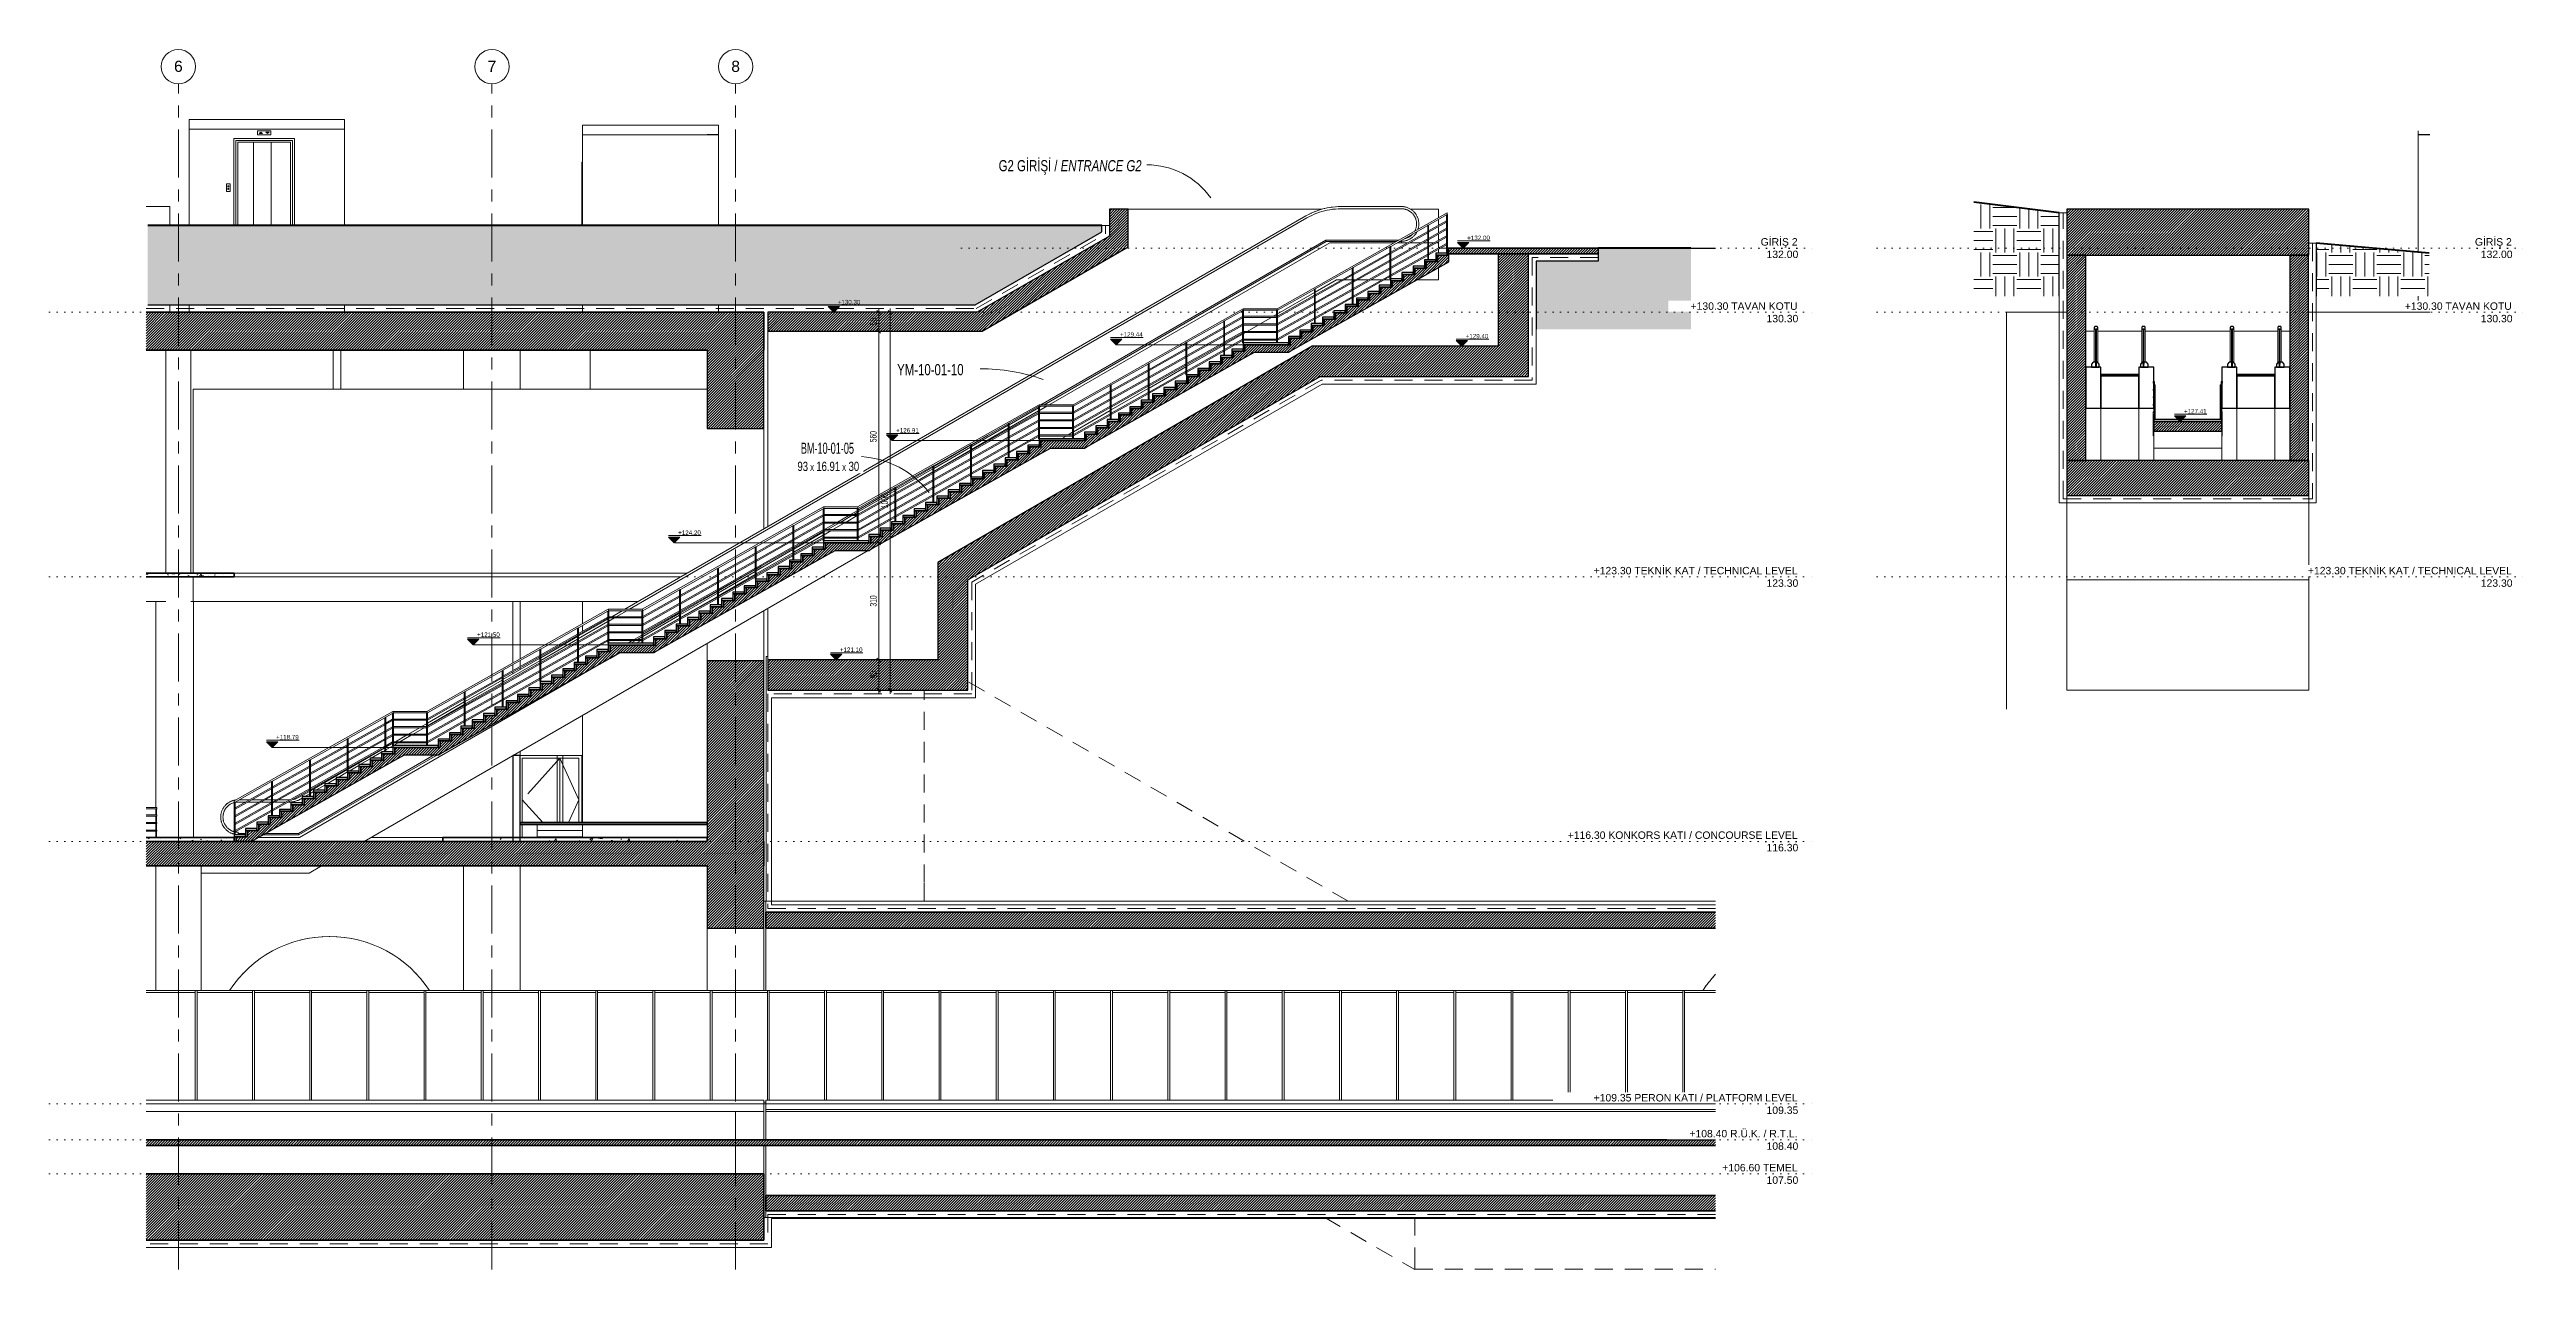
# Model space of a CAD drawing. Header units: centimetres. Extents: x -9500 to 10637, y -7231 to 13725.
# Drawn here: x 4081 to 10637, y 10497 to 13725 of the extents above; entities that cross this region are included whole.
import ezdxf

# ---------------------------------------------------------------- set-up
doc = ezdxf.new("R2010")
doc.units = ezdxf.units.CM
doc.header["$LTSCALE"] = 200
for name, pattern in [('Centre', [3.175, 0.635, -0.47625, 1.5875, -0.47625]), ('Dot 1mm', [0.1, 0, -0.1]), ('Grid Line 1_4_', [1.11125, 0.635, -0.15875, 0.15875, -0.15875]), ('Overhead', [0.396875, 0.238125, -0.15875])]:
    doc.linetypes.add(name, pattern=pattern)
for name, color, linetype, lineweight in [('A-ANNO-DIMS', 211, 'Continuous', 9), ('A-ANNO-DIMS-100', 211, 'Continuous', 9), ('A-AREA', 32, 'Continuous', 9), ('A-DETL', 90, 'Continuous', 9), ('A-DETL-GENF', 92, 'Continuous', 9), ('A-DETL-MEDM', 33, 'Continuous', 25), ('A-DETL-THIN', 151, 'Continuous', 9), ('A-DETL-WIDE', 214, 'Continuous', 50), ('A-DOOR', 31, 'Continuous', 9), ('A-DOOR-FRAM', 31, 'Continuous', 9), ('A-FLOR', 192, 'Continuous', 9), ('A-FLOR-HRAL', 11, 'Continuous', 9), ('A-FLOR-LEVL', 51, 'Continuous', 9), ('A-FLOR-OVHD', 1, 'Overhead', 9), ('A-FLOR-PATT', 8, 'Continuous', 35), ('A-GENM', 13, 'Continuous', 9), ('A-GLAZ-CURT', 52, 'Continuous', 9), ('A-GLAZ-CWMG', 51, 'Continuous', 9), ('A-WALL', 113, 'Continuous', 9), ('A-WALL-PATT', 111, 'Continuous', 25), ('G-ANNO-DIMS', 111, 'Continuous', 9), ('G-ANNO-TEXT', 231, 'Continuous', 9), ('L-SITE', 91, 'Continuous', 9), ('Q-SPCQ', 91, 'Continuous', 9), ('S-COLS', 52, 'Continuous', 9), ('S-GRID', 1, 'Continuous', 9), ('S-GRID-IDEN', 1, 'Continuous', 9), ('S-STRS', 31, 'Continuous', 9), ('S-STRS-IDEN', 31, 'Continuous', 9)]:
    doc.layers.add(name, color=color, linetype=linetype, lineweight=lineweight)
doc.styles.add('Arial_2', font='arial.ttf', dxfattribs={"height": 19.670659})
doc.styles.add('Arial_3', font='arial.ttf', dxfattribs={"height": 11.802395})
doc.styles.add('Arial_4', font='arial.ttf', dxfattribs={"height": 29.505988})
doc.styles.add('Swis721 LtCn BT_2', font='swisscl.ttf', dxfattribs={"height": 24.49923})
doc.styles.add('Swis721 LtCn BT_3', font='swisscl.ttf', dxfattribs={"width": 0.8, "height": 29.399076})
doc.styles.add('Swis721 LtCn BT_4', font='swisscl.ttf', dxfattribs={"width": 0.8, "height": 17.639445})
doc.styles.add('Swis721 LtCn BT_5', font='swisscl.ttf', dxfattribs={"height": 29.399076})
doc.styles.add('Swis721 LtCn BT_6', font='swisscl.ttf', dxfattribs={"height": 19.599384})
doc.dimstyles.new('IUAS_DIMENSION_INSIDE_100', dxfattribs={"dimscale": 30.48, "dimtxt": 18, "dimasz": 0.328084, "dimexe": 0.328084, "dimexo": 0.0625, "dimgap": 0, "dimtad": 1, "dimdec": 0, "dimdsep": 46, "dimtxsty": 'Swis721 LtCn BT_4', "dimblk1": 'OBLIQUE', "dimblk2": 'OBLIQUE', "dimsah": 1, "dimcen": 0.09, "dimdle": 0.328084, "dimazin": 0, "dimtfac": 1, "dimtdec": 4, "dimtix": 1, "dimtmove": 0, "dimatfit": 3, "dimfxl": 0.656168, "dimfxlon": 1, "dimtvp": 1, "dimtolj": 1, "dimtzin": 0, "dimarcsym": 2})
pattern_1 = [(45, (2594.172, 12045), (-3.535534, 3.535534), [])]
pattern_2 = [(50, (2594.17, 12045), (72.8738, -6.3761), [7.62, -83.82]), (355, (2594.17, 12045), (-14.097, 76.4224), [6.096, -67.056]), (100.451, (2600.245, 12044.47), (58.777, 70.0469), [6.476, -71.236]), (46.184, (2594.17, 12065.32), (108.4314, -16.8175), [11.43, -125.73]), (96.636, (2603.21, 12063.92), (94.961, 98.971), [9.714, -106.854]), (351.184, (2594.17, 12065.32), (94.9623, 98.97), [9.144, -100.584]), (21, (2604.33, 12060.24), (60.6457, -40.9065), [7.62, -83.82]), (326, (2604.33, 12060.24), (24.7208, 73.675), [6.096, -67.056]), (71.451, (2609.386, 12056.83), (85.3669, 32.7687), [6.476, -71.236]), (37.5, (2594.172, 12045), (1.23552, 33.82243), [3.353, -62.89, 3.353, -64.719, -67.31]), (37.5, (2594.172, 12045), (1.23552, 33.82243), [-134.315, 3.353, -63.957]), (7.5, (2594.172, 12045), (26.72815, 40.07255), [3.353, -35.458, 3.353, -61.366, -25.654]), (7.5, (2594.172, 12045), (26.72815, 40.07255), [-103.53, 3.353, -22.301]), (327.5, (2571.515, 12045), (54.23632, -2.29212), [3.353, -22.047, 3.353, -75.895, -105.156]), (327.5, (2571.515, 12045), (54.23632, -2.29212), [-104.648, 3.353, -101.803]), (317.5, (2561.355, 12045), (59.2516, 10.17014), [3.353, -29.667, 3.353, -49.276, -74.676]), (317.5, (2561.355, 12045), (59.2516, 10.17014), [-85.649, 3.353, -71.323])]
pattern_3 = [(45, (8652.966, 13196.164), (-3.5355339, 3.5355339), [])]

msp = doc.modelspace()

# ---------------------------------------------------------------- texts
at = {"layer": 'A-FLOR-LEVL', "attachment_point": 3, "line_spacing_factor": 0.938532, "style": 'Arial_2', "bg_fill": 3, "box_fill_scale": 1.25, "bg_fill_color": 0, "bg_fill_transparency": 0}
for s, insert, char_height, width in [('GİRİŞ 2', (8707.5, 13226.3), 19.67, 116.4), ('GİRİŞ 2', (10598.1, 13226.3), 19.67, 116.4), ('+123.30 TEKNİK KAT / TECHNICAL LEVEL', (8707.5, 12356.3), 19.671, 642.72), ('+116.30 KONKORS KATI / CONCOURSE LEVEL', (8707.5, 11656.3), 19.671, 724.32)]:
    msp.add_mtext(s, dxfattribs=dict(at, insert=insert, char_height=char_height, width=width))
at = {"layer": 'G-ANNO-DIMS', "char_height": 11.8, "width": 71.568, "attachment_point": 1, "line_spacing_factor": 0.938532, "style": 'Arial_3'}
for s, insert in [('+132.00', (7833, 13232.9)), ('+130.30', (6166.8, 13062.9)), ('+129.44', (6914, 12977.2)), ('+129.40', (7829.1, 12972.9)), ('+126.91', (6321.5, 12723.5)), ('+127.41', (9730.3, 12774.2)), ('+124.20', (5744.5, 12452.9)), ('+121.50', (5212.3, 12182.9)), ('+121.10', (6172.5, 12143.1)), ('+118.79', (4680.1, 11911.6))]:
    msp.add_mtext(s, dxfattribs=dict(at, insert=insert))
at = {"layer": 'G-ANNO-TEXT', "color": 7, "char_height": 29.399, "attachment_point": 1, "line_spacing_factor": 0.971848, "style": 'Swis721 LtCn BT_5'}
for s, insert, width in [('G2 GİRİŞİ /\\fSwis721 LtCn BT|b0|i1|c162|p34|; ENTRANCE G2', (6592.9, 13432.8), 445.68), ('YM-10-01-10', (6324.2, 12893), 239.04)]:
    msp.add_mtext(s, dxfattribs=dict(at, insert=insert, width=width))

# ---------------------------------------------------------------- blocks, each defined once
blk = doc.blocks.new('p1 tüneli2 - p1 tüneli-1427850-G2-1')
at = {"layer": 'A-FLOR-PATT', "lineweight": 9}
h = blk.add_hatch(dxfattribs=at)
h.set_pattern_fill('FP_12', color=256, style=0, pattern_type=2)
h.set_pattern_definition(pattern_1)
h.paths.add_polyline_path([(-657, 10651.8), (1856.9, 10651.9), (1856.9, 10692.7), (-657, 10692.7), (-657, 10651.9)], flags=0)
h.paths.add_polyline_path([(1856.9, 11400.2), (1856.9, 11442.9), (-657, 11442.9), (-657, 11400.2), (1792, 11400.2)], flags=0)
at = {"layer": 'A-FLOR'}
for p, q in [((-657, 11472), (-662, 11472)), ((1856.9, 11472), (-657, 11472)), ((-657, 10935), (1856.9, 10935)), ((-657, 10935), (-657, 10920)), ((-657, 10920), (1856.9, 10920)), ((-657, 10915), (-657, 10840)), ((-657, 10825), (-657, 10692.7)), ((-662, 10634.8), (822.4, 10634.8)), ((-657, 10634.8), (1856.9, 10634.8))]:
    blk.add_line(p, q, dxfattribs=at)
at = {"layer": 'A-FLOR', "lineweight": 35}
for p, q in [((1856.9, 11442.9), (-657, 11442.9)), ((-657, 11442.9), (-657, 11400.2)), ((-657, 11400.2), (1856.9, 11400.2)), ((1856.9, 10692.7), (-657, 10692.7)), ((-657, 10692.7), (-657, 10651.8)), ((-657, 10651.8), (1856.9, 10651.8))]:
    blk.add_line(p, q, dxfattribs=at)
at = {"layer": 'A-FLOR'}
for centre, major_axis, start_param, end_param in [((-657, 10972), (0, 500), 5.940216, 6.285949), ((-657, 10972), (0, 460), 0.373832, 0.96193), ((-657, 11474.8), (0, 840), 3.130378, 3.343177)]:
    blk.add_ellipse(centre, major_axis=major_axis, ratio=0.000001, start_param=start_param, end_param=end_param, dxfattribs=at)
for points in [[(-1945.2, 11348.9), (-1945.3, 11348.9), (-1945.4, 11348.8), (-1945.5, 11348.8)], [(-1945.4, 11348.9), (-1945.3, 11348.9), (-1945.1, 11349), (-1945, 11349.1)], [(-1909.2, 11363), (-1908.9, 11363.1), (-1908.6, 11363.2), (-1908.3, 11363.3)], [(-1890.4, 11368.5), (-1890, 11368.6), (-1889.6, 11368.7), (-1889.1, 11368.8)], [(-1870, 11373), (-1870.4, 11372.9), (-1870.8, 11372.8), (-1871.2, 11372.7)], [(-1870.9, 11372.8), (-1870.6, 11372.9), (-1870.4, 11372.9), (-1870.1, 11373)], [(-1851.8, 11375.8), (-1851.4, 11375.9), (-1851.1, 11375.9), (-1850.8, 11375.9)], [(-1850.6, 11376), (-1850.8, 11375.9), (-1851, 11375.9), (-1851.3, 11375.9)], [(-1832.3, 11377.7), (-1831.8, 11377.7), (-1831.3, 11377.7), (-1830.9, 11377.8)], [(-1811.3, 11378.3), (-1811.7, 11378.3), (-1812.2, 11378.3), (-1812.7, 11378.3)], [(-1793.1, 11377.8), (-1792.6, 11377.7), (-1792.2, 11377.7), (-1791.7, 11377.7)], [(-1772.7, 11375.9), (-1772.9, 11375.9), (-1773.2, 11375.9), (-1773.4, 11376)], [(-1773.1, 11375.9), (-1772.8, 11375.9), (-1772.5, 11375.9), (-1772.2, 11375.8)], [(-1752.7, 11372.7), (-1753.1, 11372.8), (-1753.6, 11372.9), (-1754, 11373)], [(-1753.9, 11373), (-1753.6, 11372.9), (-1753.3, 11372.9), (-1753.1, 11372.8)], [(-1734.8, 11368.8), (-1734.4, 11368.7), (-1734, 11368.6), (-1733.5, 11368.5)], [(-1715.7, 11363.3), (-1715.4, 11363.2), (-1715.1, 11363.1), (-1714.7, 11363)], [(-1679, 11349.1), (-1678.9, 11349), (-1678.7, 11348.9), (-1678.6, 11348.9)], [(-1678.4, 11348.8), (-1678.5, 11348.8), (-1678.6, 11348.9), (-1678.7, 11348.9)], [(-2041, 11280.4), (-2040.7, 11280.7), (-2040.5, 11280.9), (-2040.2, 11281.2)], [(-2026.9, 11294.2), (-2026.7, 11294.4), (-2026.4, 11294.7), (-2026.2, 11294.9)], [(-2012.1, 11307.1), (-2011.8, 11307.3), (-2011.6, 11307.5), (-2011.3, 11307.8)], [(-1996.5, 11319.1), (-1996.2, 11319.2), (-1995.9, 11319.4), (-1995.7, 11319.6)], [(-1996.1, 11319.3), (-1996.3, 11319.2), (-1996.4, 11319.1), (-1996.5, 11319)], [(-1980.1, 11330), (-1979.9, 11330.2), (-1979.6, 11330.4), (-1979.3, 11330.5)], [(-1962.9, 11340), (-1963, 11340), (-1963.1, 11340), (-1963.2, 11339.9)], [(-1963.1, 11340), (-1962.9, 11340.1), (-1962.6, 11340.2), (-1962.4, 11340.3)], [(-1661.6, 11340.3), (-1661.4, 11340.2), (-1661.1, 11340.1), (-1660.9, 11340)], [(-1660.8, 11339.9), (-1660.9, 11340), (-1661, 11340), (-1661, 11340)], [(-1644.6, 11330.5), (-1644.4, 11330.4), (-1644.1, 11330.2), (-1643.8, 11330)], [(-1643.8, 11330), (-1643.9, 11330), (-1644, 11330.1), (-1644.1, 11330.2)], [(-1628.3, 11319.6), (-1628, 11319.4), (-1627.8, 11319.2), (-1627.5, 11319.1)], [(-1627.4, 11319), (-1627.6, 11319.1), (-1627.7, 11319.2), (-1627.8, 11319.3)], [(-1612.7, 11307.8), (-1612.4, 11307.5), (-1612.1, 11307.3), (-1611.9, 11307.1)], [(-1597.8, 11294.9), (-1597.5, 11294.7), (-1597.3, 11294.4), (-1597, 11294.2)], [(-1583.8, 11281.2), (-1583.5, 11280.9), (-1583.3, 11280.7), (-1583, 11280.4)], [(1856.1, 11277.3), (1855.3, 11276.5), (1854.5, 11275.6), (1853.8, 11274.8)], [(1853.8, 11274.8), (1854.5, 11275.6), (1855.3, 11276.5), (1856.1, 11277.3)], [(-2077, 11235), (-2077, 11235.1), (-2077, 11235.1), (-2076.9, 11235.1)], [(-2066.3, 11250.3), (-2066.1, 11250.7), (-2065.9, 11251), (-2065.6, 11251.3)], [(-2054.1, 11265.8), (-2053.9, 11266.1), (-2053.6, 11266.3), (-2053.4, 11266.6)], [(-1570.6, 11266.6), (-1570.3, 11266.3), (-1570.1, 11266.1), (-1569.9, 11265.8)], [(-1558.3, 11251.3), (-1558.1, 11251), (-1557.9, 11250.7), (-1557.6, 11250.3)], [(-1547, 11235.1), (-1547, 11235.1), (-1547, 11235.1), (-1547, 11235)], [(1823.8, 11236.2), (1823.5, 11235.8), (1823.2, 11235.4), (1823, 11235)], [(1823, 11235), (1823.3, 11235.4), (1823.5, 11235.8), (1823.8, 11236.2)], [(1827.5, 11241.7), (1826.8, 11240.7), (1826.1, 11239.8), (1825.5, 11238.8)], [(1825.5, 11238.8), (1826.1, 11239.7), (1826.8, 11240.7), (1827.5, 11241.7)], [(1831.3, 11247.1), (1830.6, 11246.1), (1829.9, 11245.2), (1829.2, 11244.2)], [(1829.2, 11244.2), (1829.9, 11245.2), (1830.6, 11246.1), (1831.3, 11247.1)], [(1835.2, 11252.4), (1834.5, 11251.4), (1833.8, 11250.5), (1833.1, 11249.6)], [(1833.1, 11249.6), (1833.8, 11250.5), (1834.5, 11251.4), (1835.2, 11252.4)], [(1839.2, 11257.5), (1838.5, 11256.6), (1837.8, 11255.7), (1837, 11254.8)], [(1837, 11254.8), (1837.8, 11255.7), (1838.5, 11256.6), (1839.2, 11257.5)], [(1843.3, 11262.6), (1842.5, 11261.7), (1841.8, 11260.8), (1841.1, 11259.9)], [(1841.1, 11259.9), (1841.8, 11260.8), (1842.5, 11261.7), (1843.3, 11262.6)], [(1847.5, 11267.6), (1846.7, 11266.8), (1846, 11265.9), (1845.2, 11265)], [(1845.2, 11265), (1846, 11265.9), (1846.7, 11266.8), (1847.5, 11267.6)], [(1851.8, 11272.5), (1851, 11271.7), (1850.2, 11270.8), (1849.4, 11269.9)], [(1849.4, 11269.9), (1850.2, 11270.8), (1851, 11271.7), (1851.8, 11272.5)]]:
    blk.add_open_spline(points, degree=3, dxfattribs=at)
for points, knots in [([(-1979.9, 11330.2), (-1979.9, 11330.1), (-1980.1, 11330.1), (-1980.2, 11330), (-1980.2, 11330)], [0.7286309118, 0.7286309118, 0.7286309118, 0.7286309118, 0.7289823009, 0.7291557621, 0.7291557621, 0.7291557621, 0.7291557621]), ([(1823, 11235), (1826.6, 11240.5), (1835.3, 11253), (1846.8, 11267.2), (1854.7, 11275.8), (1856.9, 11278.1)], [0.0791154, 0.0791154, 0.0791154, 0.0791154, 0.10619469, 0.14159292, 0.15522286, 0.15522286, 0.15522286, 0.15522286])]:
    blk.add_open_spline(points, degree=3, knots=knots, dxfattribs=at)
blk = doc.blocks.new('A-YURUYEN MERDIVEN - 1570-1859977-G2-1')
at = {"layer": 'A-GENM'}
for p, q in [((1025.4, 13310), (865.4, 13310)), ((772.3, 13285.1), (-1030.2, 12244.4)), ((-1018.2, 12244.4), (775.3, 13279.9)), ((865.4, 13304), (1025.4, 13304)), ((825.2, 13221.2), (70.8, 12785.6)), ((826.4, 13217), (79.3, 12785.6)), ((835.6, 13214.2), (93.3, 12785.6)), ((826.4, 13217), (825.2, 13221.2)), ((1018.6, 13221.2), (825.2, 13221.2)), ((1011.1, 13217), (826.4, 13217)), ((1006.2, 13214.2), (835.6, 13214.2)), ((1041.7, 13214.2), (1014.3, 13214.2)), ((1025.4, 13217), (1019.2, 13217)), ((1025.4, 13220.5), (1025.4, 13217)), ((1025.4, 13214.2), (1025.4, 13217)), ((1077.1, 13214.2), (1047.8, 13214.2)), ((1094.8, 13214.2), (1083.2, 13214.2)), ((1112.6, 13214.2), (1097.3, 13214.2)), ((1123.4, 13214.2), (1118.7, 13214.2)), ((1123.4, 13200.3), (1123.4, 13214.2)), ((1123.4, 13186.2), (1123.4, 13196.9)), ((797.2, 13083.5), (853.6, 13116)), ((853.6, 13116), (867.4, 13116)), ((873.5, 13116), (894.8, 13116)), ((897.2, 13116), (902.9, 13116)), ((909, 13116), (938.4, 13116)), ((944.5, 13116), (973.8, 13116)), ((979.9, 13116), (996, 13116)), ((1066, 13116), (1123.4, 13116)), ((1123.4, 13116), (1123.4, 13148.4)), ((697.2, 13025.8), (794.8, 13082.1)), ((616.9, 12979.4), (646.3, 12996.4)), ((651.5, 12999.4), (681, 13016.4)), ((686.2, 13019.4), (694.8, 13024.3)), ((457.3, 12887.2), (554.8, 12943.5)), ((557.3, 12944.9), (604.8, 12972.4)), ((607.3, 12973.8), (611.7, 12976.4)), ((357.3, 12829.5), (454.8, 12885.8)), ((257.3, 12771.7), (354.8, 12828)), ((-15.2, 12731.1), (-112.8, 12674.8)), ((-15.2, 12723), (-112.8, 12666.7)), ((64.8, 12777.3), (-12.8, 12732.5)), ((64.8, 12769.2), (-12.8, 12724.4)), ((86.3, 12781.6), (67.2, 12770.6)), ((72.3, 12781.6), (67.2, 12778.7)), ((157.3, 12714), (254.8, 12770.3)), ((-115.2, 12678.3), (-212.8, 12621.9)), ((-115.2, 12673.4), (-212.8, 12617)), ((-115.2, 12665.3), (-212.8, 12609)), ((-70.2, 12704.3), (-112.8, 12679.7)), ((125.5, 12695.6), (137.6, 12702.6)), ((142.8, 12705.6), (154.8, 12712.6)), ((-215.2, 12620.5), (-312.8, 12564.2)), ((-215.2, 12615.6), (-312.8, 12559.3)), ((-215.2, 12607.5), (-249.4, 12587.8)), ((-315.2, 12557.9), (-412.8, 12501.6)), ((-315.2, 12562.8), (-412.7, 12506.5)), ((-472.4, 12472), (-501.9, 12455)), ((-464, 12472), (-493.4, 12455)), ((-450, 12472), (-479.4, 12455)), ((-437.8, 12492), (-467.2, 12475)), ((-429.3, 12492), (-458.8, 12475)), ((-415.3, 12492), (-444.8, 12475)), ((-415.2, 12505), (-432.6, 12495)), ((-415.2, 12500.1), (-424.1, 12495)), ((-1720.3, 11630), (-386.6, 12400)), ((-585.2, 12402), (-682.7, 12345.7)), ((-585.2, 12393.9), (-682.7, 12337.6)), ((-505.2, 12448.2), (-582.7, 12403.4)), ((-505.2, 12440.1), (-582.7, 12395.3)), ((-484.6, 12452), (-502.7, 12441.5)), ((-498.6, 12452), (-502.7, 12449.6)), ((-685.2, 12349.1), (-782.7, 12292.8)), ((-685.2, 12344.2), (-782.7, 12287.9)), ((-685.2, 12336.2), (-782.7, 12279.9)), ((-669, 12358.5), (-682.7, 12350.6)), ((-785.2, 12291.4), (-882.7, 12235.1)), ((-785.2, 12286.5), (-882.7, 12230.2)), ((-785.2, 12278.4), (-882.7, 12222.1)), ((-1075.2, 12218.4), (-1152.8, 12173.6)), ((-1152.8, 12166.7), (-1075.2, 12211.5)), ((-1072.8, 12212.9), (-1058, 12221.4)), ((-1070.1, 12221.4), (-1072.8, 12219.8)), ((-1037.2, 12240.4), (-1064.9, 12224.4)), ((-1052.9, 12224.4), (-1025.2, 12240.4)), ((-885.2, 12233.7), (-982.7, 12177.4)), ((-885.2, 12228.8), (-982.7, 12172.5)), ((-885.2, 12220.7), (-933, 12193.1)), ((-1043.4, 12129.4), (-1891, 11640)), ((-1155.2, 12172.2), (-1252.8, 12115.9)), ((-1252.8, 12109), (-1155.2, 12165.3)), ((-1010.5, 12161.4), (-1022.6, 12154.4)), ((-1002, 12161.4), (-1014.1, 12154.4)), ((-985.2, 12175.9), (-1005.3, 12164.3)), ((-988, 12161.4), (-1000.1, 12154.4)), ((-985.2, 12171), (-996.8, 12164.4)), ((-1255.2, 12114.5), (-1352.8, 12058.1)), ((-1352.8, 12051.2), (-1255.2, 12107.5)), ((-1455.2, 11999), (-1552.7, 11942.7)), ((-1355.2, 12056.7), (-1452.8, 12000.4)), ((-1452.8, 11993.5), (-1355.2, 12049.8)), ((-1555.2, 11941.2), (-1568.3, 11933.7)), ((-1556.3, 11933.7), (-1555.2, 11934.3)), ((-1552.7, 11935.8), (-1455.2, 11992.1)), ((-1665.2, 11877.7), (-1762.7, 11821.4)), ((-1672.1, 11866.8), (-1665.2, 11870.8)), ((-1645.2, 11889.3), (-1662.7, 11879.2)), ((-1662.7, 11872.2), (-1644, 11883.1)), ((-1642.7, 11883.8), (-1630.7, 11890.7)), ((-1608.1, 11910.7), (-1637.5, 11893.7)), ((-1625.5, 11893.7), (-1596.1, 11910.7)), ((-1573.4, 11930.7), (-1602.9, 11913.7)), ((-1590.9, 11913.7), (-1561.4, 11930.7)), ((-1534.6, 11858.7), (-1894, 11651.2)), ((-1526.2, 11858.7), (-1892.9, 11647)), ((-1765.2, 11820), (-1862.7, 11763.7)), ((-1789.3, 11799.1), (-1764, 11813.8)), ((-1760, 11816.1), (-1734, 11831.1)), ((-1730.7, 11833), (-1704, 11848.4)), ((-1701.4, 11849.9), (-1674, 11865.7)), ((-2023, 11740), (-2050.4, 11740)), ((-1987.5, 11740), (-2016.9, 11740)), ((-1965.2, 11740), (-1981.5, 11740)), ((-1952.1, 11740), (-1962.7, 11740)), ((-1917.4, 11740), (-1946, 11740)), ((-1865.2, 11762.3), (-1891.9, 11746.8)), ((-1888.9, 11741.6), (-1884, 11744.5)), ((-1877.2, 11748.4), (-1865.2, 11755.3)), ((-1862.7, 11756.8), (-1854, 11761.8)), ((-1847.9, 11765.3), (-1824, 11779.1)), ((-1818.6, 11782.2), (-1794.1, 11796.4)), ((-2054, 11734), (-2033.7, 11734)), ((-2027.6, 11734), (-1998.2, 11734)), ((-1992.1, 11734), (-1965.2, 11734)), ((-1956.6, 11734), (-1927.3, 11734)), ((-1921.2, 11734), (-1917.4, 11734)), ((-2054, 11654), (-2054, 11652)), ((-2054, 11651.2), (-2054, 11652)), ((-2054, 11647), (-2054, 11651.2)), ((-2034, 11651.2), (-2054, 11651.2)), ((-2054, 11647), (-2054, 11647)), ((-2034, 11647), (-2054, 11647)), ((-1891, 11640), (-2001.8, 11640)), ((-1892.9, 11647), (-1989.4, 11647)), ((-1894, 11651.2), (-1981.9, 11651.2)), ((-1892.9, 11647), (-1894, 11651.2)), ((-2152, 11565), (-2152, 11546)), ((-2152, 11546), (-1865.8, 11546)), ((-1865.8, 11546), (-1832.9, 11565))]:
    blk.add_line(p, q, dxfattribs=at)
at = {"layer": 'A-GENM', "flags": 128}
for points in [[(865.4, 13310), (858, 13309.9), (850.5, 13309.4), (843.1, 13308.7), (835.7, 13307.6), (828.4, 13306.3), (821.1, 13304.7), (813.9, 13302.7), (806.8, 13300.5), (799.7, 13298.1), (792.8, 13295.3), (786, 13292.2), (779.3, 13288.9), (772.8, 13285.4), (772.3, 13285.1)], [(851.1, 13309.4), (850.5, 13309.4), (843.1, 13308.7), (839.3, 13308.1)], [(865.4, 13310), (858, 13309.9), (854.5, 13309.6)], [(1069.1, 13249.7), (1069.5, 13250.8), (1070, 13252.6), (1070.4, 13254.4), (1070.7, 13256.2), (1071, 13258), (1071.2, 13259.8), (1071.4, 13261.7), (1071.4, 13263.5), (1071.4, 13265.3), (1071.3, 13267.2), (1071.1, 13269), (1070.9, 13270.8), (1070.6, 13272.7), (1070.2, 13274.5), (1069.8, 13276.2), (1069.2, 13278), (1068.6, 13279.7), (1068, 13281.5), (1067.2, 13283.1), (1066.4, 13284.8), (1065.6, 13286.4), (1064.6, 13288), (1063.7, 13289.6), (1062.6, 13291.1), (1061.5, 13292.5), (1060.3, 13294), (1059.1, 13295.3), (1057.8, 13296.7), (1056.5, 13297.9), (1055.1, 13299.1), (1053.7, 13300.3), (1052.2, 13301.4), (1050.7, 13302.4), (1049.1, 13303.4), (1047.5, 13304.3), (1045.9, 13305.2), (1044.2, 13306), (1042.5, 13306.7), (1040.8, 13307.3), (1039.1, 13307.9), (1037.3, 13308.4), (1035.5, 13308.9), (1033.7, 13309.2), (1031.9, 13309.5), (1030.1, 13309.8), (1028.2, 13309.9), (1026.4, 13310), (1025.4, 13310)], [(1032.7, 13309.4), (1031.9, 13309.5), (1030.1, 13309.8), (1028.2, 13309.9), (1026.4, 13310), (1025.4, 13310)], [(1040.2, 13307.6), (1039.1, 13307.9), (1037.3, 13308.4), (1035.5, 13308.9), (1033.7, 13309.2), (1033.1, 13309.3)], [(782, 13290.2), (779.3, 13288.9), (772.8, 13285.4), (772.3, 13285.1)], [(775.3, 13279.9), (781.6, 13283.4), (788.1, 13286.6), (794.7, 13289.5), (801.3, 13292.2), (808.1, 13294.7), (815, 13296.8), (822, 13298.7), (829, 13300.3), (836.1, 13301.6), (843.3, 13302.6), (850.4, 13303.4), (857.6, 13303.8), (864.9, 13304), (865.4, 13304)], [(795.9, 13296.5), (792.8, 13295.3), (786, 13292.2), (785.2, 13291.8)], [(808.9, 13301.2), (806.8, 13300.5), (799.7, 13298.1), (798.5, 13297.5)], [(822.6, 13305), (821.1, 13304.7), (813.9, 13302.7), (812.3, 13302.3)], [(836.7, 13307.8), (835.7, 13307.6), (828.4, 13306.3), (825.8, 13305.7)], [(1025.4, 13304), (1027, 13304), (1028.6, 13303.9), (1030.2, 13303.7), (1031.8, 13303.5), (1033.4, 13303.2), (1034.9, 13302.9), (1036.5, 13302.4), (1038, 13302), (1039.5, 13301.4), (1041, 13300.8), (1042.5, 13300.2), (1043.9, 13299.5), (1045.3, 13298.7), (1046.7, 13297.9), (1048, 13297), (1049.3, 13296.1), (1050.6, 13295.1), (1051.8, 13294.1), (1053, 13293), (1054.1, 13291.9), (1055.2, 13290.7), (1056.2, 13289.5), (1057.2, 13288.2), (1058.2, 13286.9), (1059.1, 13285.6), (1059.9, 13284.2), (1060.7, 13282.9), (1061.4, 13281.4), (1062.1, 13280), (1062.7, 13278.5), (1063.2, 13277), (1063.7, 13275.5), (1064.2, 13273.9), (1064.5, 13272.4), (1064.8, 13270.8), (1065.1, 13269.2), (1065.2, 13267.6), (1065.4, 13266), (1065.4, 13264.4), (1065.4, 13262.8), (1065.3, 13261.2), (1065.2, 13259.6), (1065, 13258.1), (1064.7, 13256.5), (1064.4, 13254.9), (1064, 13253.4), (1063.5, 13251.8), (1063, 13250.3), (1062.4, 13248.8), (1061.8, 13247.4), (1061.1, 13245.9), (1060.5, 13244.9)], [(1025.4, 13218), (1027.3, 13218), (1029.1, 13218.1), (1030.9, 13218.3), (1032.7, 13218.6), (1034.6, 13218.9), (1036.3, 13219.3), (1038.1, 13219.8), (1039.9, 13220.3), (1041.6, 13220.9), (1043.3, 13221.6), (1045, 13222.4), (1046.7, 13223.2), (1048.3, 13224.1), (1049.8, 13225), (1051.4, 13226), (1052.9, 13227.1), (1054.3, 13228.2), (1055.7, 13229.4), (1057.1, 13230.7), (1058.4, 13232), (1059.7, 13233.3), (1060.9, 13234.7), (1062, 13236.1), (1063.1, 13237.6), (1064.1, 13239.1), (1065.1, 13240.7), (1066, 13242.3), (1066.7, 13243.8)], [(1053.7, 13300.3), (1052.2, 13301.4), (1050.7, 13302.4), (1049.1, 13303.4), (1047.5, 13304.3), (1045.9, 13305.2), (1044.2, 13306), (1042.5, 13306.7), (1040.8, 13307.3), (1040.5, 13307.5)], [(1063.9, 13289.2), (1063.7, 13289.6), (1062.6, 13291.1), (1061.5, 13292.5), (1060.3, 13294), (1059.1, 13295.3), (1057.8, 13296.7), (1056.5, 13297.9), (1055.1, 13299.1), (1053.7, 13300.3)], [(1067.5, 13282.6), (1067.2, 13283.1), (1066.4, 13284.8), (1065.6, 13286.4), (1064.6, 13288), (1064, 13289)], [(1064, 13238.9), (1064.1, 13239.1), (1065.1, 13240.7), (1066, 13242.3), (1066.7, 13243.8)], [(1070, 13275.5), (1069.8, 13276.2), (1069.2, 13278), (1068.6, 13279.7), (1068, 13281.5), (1067.6, 13282.3)], [(1069.1, 13249.7), (1069.5, 13250.8), (1070, 13252.6), (1070.4, 13254.4), (1070.7, 13256.2), (1071, 13258), (1071.2, 13259.8), (1071.2, 13260.1)], [(1071.2, 13268), (1071.1, 13269), (1070.9, 13270.8), (1070.6, 13272.7), (1070.2, 13274.5), (1070, 13275.1)], [(1071.3, 13260.3), (1071.4, 13261.7), (1071.4, 13263.5), (1071.4, 13265.3), (1071.3, 13267.2), (1071.3, 13267.7)], [(1025.4, 13218), (1027.3, 13218), (1029.1, 13218.1), (1030.9, 13218.3), (1032.7, 13218.6), (1034.6, 13218.9), (1036.3, 13219.3), (1038.1, 13219.8), (1039.9, 13220.3), (1040.2, 13220.5)], [(1055.2, 13237.3), (1054.7, 13236.8), (1053.6, 13235.6), (1052.4, 13234.5), (1051.2, 13233.4), (1050, 13232.4), (1048.7, 13231.5), (1047.4, 13230.6), (1046, 13229.7), (1044.6, 13228.9), (1043.2, 13228.2), (1041.8, 13227.5), (1040.3, 13226.9), (1038.8, 13226.3), (1037.3, 13225.8), (1035.8, 13225.4), (1034.2, 13225), (1032.9, 13224.7)], [(1040.5, 13220.6), (1041.6, 13220.9), (1043.3, 13221.6), (1045, 13222.4), (1046.7, 13223.2), (1047.2, 13223.5)], [(1047.5, 13223.6), (1048.3, 13224.1), (1049.8, 13225), (1051.4, 13226), (1052.9, 13227.1), (1053.5, 13227.6)], [(1053.8, 13227.8), (1054.3, 13228.2), (1055.7, 13229.4), (1057.1, 13230.7), (1058.4, 13232), (1059.1, 13232.7)], [(1059.3, 13232.9), (1059.7, 13233.3), (1060.9, 13234.7), (1062, 13236.1), (1063.1, 13237.6), (1063.8, 13238.7)], [(-2059, 11739.7), (-2059.5, 11739.7), (-2061.3, 11739.4), (-2063.1, 11739.1), (-2064.9, 11738.7), (-2066.7, 11738.2), (-2068.5, 11737.7), (-2070.2, 11737.1), (-2071.9, 11736.4), (-2073.6, 11735.6), (-2075.2, 11734.8), (-2076.8, 11733.9), (-2078.4, 11733), (-2080, 11732), (-2081.5, 11730.9), (-2082.9, 11729.8), (-2084.3, 11728.6), (-2085.7, 11727.3), (-2087, 11726), (-2088.2, 11724.7), (-2089.4, 11723.3), (-2090.6, 11721.9), (-2091.7, 11720.4), (-2092.7, 11718.9), (-2093.7, 11717.3), (-2094.6, 11715.7), (-2095.4, 11714), (-2096.2, 11712.4), (-2096.9, 11710.7), (-2097.5, 11708.9), (-2098.1, 11707.2), (-2098.5, 11705.4), (-2099, 11703.6), (-2099.3, 11701.8), (-2099.6, 11700), (-2099.8, 11698.2), (-2099.9, 11696.3), (-2100, 11694.5), (-2100, 11692.7), (-2099.9, 11690.8), (-2099.7, 11689), (-2099.5, 11687.2), (-2099.2, 11685.3), (-2098.8, 11683.5), (-2098.3, 11681.8), (-2097.8, 11680), (-2097.2, 11678.3), (-2096.5, 11676.5), (-2095.8, 11674.9), (-2095, 11673.2), (-2094.1, 11671.6), (-2093.2, 11670), (-2092.2, 11668.4), (-2091.2, 11666.9), (-2090.1, 11665.5), (-2088.9, 11664), (-2087.7, 11662.7), (-2086.4, 11661.3), (-2085.1, 11660.1), (-2083.7, 11658.9), (-2082.2, 11657.7), (-2080.8, 11656.6), (-2079.3, 11655.6), (-2077.7, 11654.6), (-2076.1, 11653.7), (-2074.5, 11652.8), (-2072.8, 11652), (-2071.1, 11651.3), (-2069.4, 11650.7), (-2067.6, 11650.1), (-2065.9, 11649.6), (-2064.1, 11649.1)], [(-2069.1, 11737.4), (-2070.2, 11737.1), (-2071.9, 11736.4), (-2073.6, 11735.6), (-2075.2, 11734.8), (-2075.7, 11734.5)], [(-2059, 11739.7), (-2059.5, 11739.7), (-2061.3, 11739.4), (-2063.1, 11739.1), (-2064.9, 11738.7), (-2066.7, 11738.2), (-2068.5, 11737.7), (-2068.8, 11737.5)], [(-1917.4, 11734), (-1915.2, 11734), (-1912.9, 11734.2), (-1910.6, 11734.4), (-1908.4, 11734.7), (-1906.1, 11735.1), (-1903.9, 11735.6), (-1901.7, 11736.2), (-1899.5, 11736.9), (-1897.4, 11737.7), (-1895.2, 11738.5), (-1893.2, 11739.4), (-1891.1, 11740.4), (-1889.1, 11741.5), (-1888.9, 11741.6)], [(-1916.6, 11740), (-1917.3, 11740), (-1917.4, 11740)], [(-1891.9, 11746.8), (-1893.7, 11745.8), (-1895.6, 11744.9), (-1897.4, 11744.1), (-1899.3, 11743.3), (-1901.2, 11742.6), (-1903.2, 11742), (-1905.1, 11741.5), (-1907.1, 11741.1), (-1909.1, 11740.7), (-1909.4, 11740.6)], [(-2099.8, 11697.7), (-2099.9, 11696.3), (-2100, 11694.5), (-2100, 11692.7), (-2099.9, 11690.8), (-2099.8, 11690.3)], [(-2092.5, 11719.1), (-2092.7, 11718.9), (-2093.7, 11717.3), (-2094.6, 11715.7), (-2095.4, 11714), (-2096.2, 11712.4), (-2096.9, 11710.7), (-2097.5, 11708.9), (-2098.1, 11707.2), (-2098.5, 11705.4), (-2099, 11703.6), (-2099.3, 11701.8), (-2099.6, 11700), (-2099.8, 11698.2), (-2099.8, 11697.9)], [(-2099.8, 11690), (-2099.7, 11689), (-2099.5, 11687.2), (-2099.2, 11685.3), (-2098.8, 11683.5), (-2098.6, 11682.9)], [(-2098.5, 11682.5), (-2098.3, 11681.8), (-2097.8, 11680), (-2097.2, 11678.3), (-2096.5, 11676.5), (-2096.2, 11675.7)], [(-2096, 11675.4), (-2095.8, 11674.9), (-2095, 11673.2), (-2094.1, 11671.6), (-2093.2, 11670), (-2092.6, 11669)], [(-2064, 11655.3), (-2065, 11655.6), (-2066.6, 11656), (-2068.1, 11656.6), (-2069.6, 11657.2), (-2071, 11657.8), (-2072.5, 11658.5), (-2073.9, 11659.3), (-2075.2, 11660.1), (-2076.6, 11661), (-2077.9, 11661.9), (-2079.1, 11662.9), (-2080.4, 11663.9), (-2081.5, 11665), (-2082.7, 11666.1), (-2083.8, 11667.3), (-2084.8, 11668.5), (-2085.8, 11669.8), (-2086.8, 11671.1), (-2087.6, 11672.4), (-2088.5, 11673.8), (-2089.3, 11675.1), (-2090, 11676.6), (-2090.7, 11678), (-2091.3, 11679.5), (-2091.8, 11681), (-2092.3, 11682.5), (-2092.7, 11684.1), (-2093.1, 11685.6), (-2093.4, 11687.2), (-2093.6, 11688.8), (-2093.8, 11690.4), (-2093.9, 11692), (-2094, 11693.6), (-2094, 11695.2), (-2093.9, 11696.8), (-2093.7, 11698.4), (-2093.5, 11699.9), (-2093.3, 11701.5), (-2092.9, 11703.1), (-2092.5, 11704.6), (-2092.1, 11706.2), (-2091.6, 11707.7), (-2091, 11709.2), (-2090.4, 11710.6), (-2089.7, 11712.1), (-2088.9, 11713.5), (-2088.1, 11714.9), (-2087.2, 11716.2), (-2086.3, 11717.5), (-2085.4, 11718.8), (-2084.3, 11720), (-2083.3, 11721.2), (-2082.2, 11722.4), (-2081, 11723.5), (-2079.8, 11724.6), (-2078.6, 11725.6), (-2077.3, 11726.5), (-2076, 11727.4), (-2074.6, 11728.3), (-2073.2, 11729.1), (-2071.8, 11729.8), (-2070.4, 11730.5), (-2068.9, 11731.1), (-2067.4, 11731.7), (-2065.9, 11732.2), (-2064.3, 11732.6), (-2064, 11732.7)], [(-2087.9, 11725.1), (-2088.2, 11724.7), (-2089.4, 11723.3), (-2090.6, 11721.9), (-2091.7, 11720.4), (-2092.4, 11719.3)], [(-2082.4, 11730.2), (-2082.9, 11729.8), (-2084.3, 11728.6), (-2085.7, 11727.3), (-2087, 11726), (-2087.7, 11725.3)], [(-2076, 11734.4), (-2076.8, 11733.9), (-2078.4, 11733), (-2080, 11732), (-2081.5, 11730.9), (-2082.1, 11730.4)], [(-2061.5, 11733.3), (-2061.2, 11733.3), (-2059.6, 11733.6), (-2058, 11733.8), (-2056.4, 11733.9), (-2054.8, 11734), (-2054, 11734)], [(-2092.4, 11668.8), (-2092.2, 11668.4), (-2091.2, 11666.9), (-2090.1, 11665.5), (-2088.9, 11664), (-2087.7, 11662.7), (-2086.4, 11661.3), (-2085.1, 11660.1), (-2083.7, 11658.9), (-2082.2, 11657.7), (-2080.8, 11656.6), (-2079.3, 11655.6), (-2077.7, 11654.6), (-2076.1, 11653.7), (-2074.5, 11652.8), (-2072.8, 11652), (-2071.1, 11651.3), (-2069.4, 11650.7), (-2069, 11650.5)], [(-2068.7, 11650.4), (-2067.6, 11650.1), (-2065.9, 11649.6), (-2064.1, 11649.1)], [(-2054, 11654), (-2055.6, 11654), (-2057.2, 11654.1), (-2058.8, 11654.3), (-2060.4, 11654.5), (-2061.5, 11654.7)], [(-2061.5, 11648.6), (-2060.5, 11648.5), (-2058.6, 11648.2), (-2056.8, 11648.1), (-2055, 11648), (-2054, 11648)], [(-2061.3, 11648.6), (-2060.5, 11648.5), (-2058.6, 11648.2), (-2056.8, 11648.1), (-2055, 11648), (-2054, 11648)]]:
    blk.add_lwpolyline(points, dxfattribs=at)
blk = doc.blocks.new('M_Single-Flush2 - IUAS_A_DOOR_K7 _yangına dayanıklı saç kapı  100x220_-1640812-G2-1')
at = {"layer": 'A-DOOR', "linetype": 'Centre'}
for p, q in [((-1202, 11850), (-1302, 11740)), ((-1302, 11740), (-1247.4, 11680))]:
    blk.add_line(p, q, dxfattribs=at)
at = {"layer": 'A-DOOR-FRAM'}
for p, q in [((-1194.4, 11857.6), (-1307, 11857.6)), ((-1302, 11680), (-1302, 11850)), ((-1302, 11850), (-1202, 11850)), ((-1202, 11850), (-1202, 11680)), ((-1194.4, 11680), (-1194.4, 11857.6)), ((-1302, 11640), (-1302, 11675))]:
    blk.add_line(p, q, dxfattribs=at)
blk = doc.blocks.new('M_Single-Flush1 - K1-KAPI 500 x 2200mm-1465101-G2-1')
at = {"layer": 'A-DOOR', "linetype": 'Centre'}
for p, q in [((-1202, 11850), (-1152, 11740)), ((-1152, 11740), (-1179.3, 11680))]:
    blk.add_line(p, q, dxfattribs=at)
at = {"layer": 'A-DOOR-FRAM'}
for p, q in [((-1144.5, 11857.6), (-1209.6, 11857.6)), ((-1209.6, 11857.6), (-1209.6, 11680)), ((-1202, 11680), (-1202, 11850)), ((-1202, 11850), (-1152, 11850)), ((-1152, 11850), (-1152, 11680))]:
    blk.add_line(p, q, dxfattribs=at)
blk = doc.blocks.new('Railing - 25mm 2-265523-G2-1')
at = {"layer": 'A-FLOR-HRAL'}
for p, q in [((-2269.9, 11716), (-2269.9, 11700)), ((-2269.9, 11697), (-2269.9, 11680)), ((-2269.9, 11677), (-2269.9, 11660)), ((-2268.1, 11716), (-2268.7, 11716)), ((-2269.9, 11657), (-2269.9, 11640))]:
    blk.add_line(p, q, dxfattribs=at)
blk = doc.blocks.new('Railing - Railing-1489673-G2-1')
at = {"layer": 'A-FLOR-HRAL'}
for p, q in [((-2268.7, 11720), (-2297.1, 11720)), ((-2297.1, 11716), (-2268.7, 11716)), ((-2268.7, 11700), (-2297.1, 11700)), ((-2297.1, 11697), (-2268.7, 11697)), ((-2268.7, 11680), (-2297.1, 11680)), ((-2297.1, 11677), (-2268.7, 11677)), ((-2268.7, 11720), (-2268.7, 11718)), ((-2268.7, 11718), (-2268.7, 11716)), ((-2268.7, 11700), (-2268.7, 11698.5)), ((-2268.7, 11698.5), (-2268.7, 11697)), ((-2268.7, 11680), (-2268.7, 11678.5)), ((-2268.7, 11678.5), (-2268.7, 11677)), ((-2268.7, 11660), (-2297.1, 11660)), ((-2297.1, 11657), (-2268.7, 11657)), ((-2268.7, 11660), (-2268.7, 11658.5)), ((-2268.7, 11658.5), (-2268.7, 11657))]:
    blk.add_line(p, q, dxfattribs=at)
blk.add_blockref('Railing - 25mm 2-265523-G2-1', (0, 0))
blk = doc.blocks.new('IUAS_Tunnel_B3_1_merdiven tüneli ORTA - IUAS_Tunnel_B3_1_merdiven tüneli ORTA-1506069-G2-1')
at = {"layer": 'A-GENM', "linetype": 'Overhead'}
for p, q in [((-238.1, 11846.1), (-238.1, 12030.3)), ((884.3, 11472), (-122, 12053)), ((-238.1, 11520.9), (-238.1, 11846.1)), ((-238.1, 11471.9), (-238.1, 11520.9)), ((822.3, 10634.9), (1060.9, 10497.1)), ((1060.9, 10634.8), (1060.9, 10513)), ((1060.9, 10513), (1060.9, 10497.2))]:
    blk.add_line(p, q, dxfattribs=at)
blk = doc.blocks.new('Generic Models 10 - Generic Models 4-1515411-G2-1')
at = {"layer": 'A-GENM'}
for p, q in [((-652, 12119.4), (-656.1, 12119.4)), ((-656.1, 11845.7), (-656.1, 12119.3)), ((-656.1, 11520.8), (-656.1, 11845.7)), ((-656.1, 11471.9), (-656.1, 11520.8))]:
    blk.add_line(p, q, dxfattribs=at)
blk = doc.blocks.new('Generic Models 2 - Generic Models 4-1519083-G2-1')
at = {"layer": 'A-GENM', "linetype": 'Overhead'}
blk.add_line((1060.9, 10497.6), (1856.9, 10497.6), dxfattribs=at)
blk = doc.blocks.new('System Panel - Glazed-1528178-G2-1')
at = {"layer": 'A-GLAZ-CURT'}
blk.add_line((-662, 10940), (-657, 10940), dxfattribs=at)
blk = doc.blocks.new('Rectangular Mullion - 50 x 150mm-1528173-G2-1')
at = {"layer": 'A-GLAZ-CWMG'}
for p, q in [((-2167.3, 11235), (-2297.1, 11235)), ((-2297.1, 11230), (-2167.3, 11230)), ((-2167.3, 11235), (-2167.3, 11230))]:
    blk.add_line(p, q, dxfattribs=at)
blk = doc.blocks.new('Rectangular Mullion - 50 x 150mm-V9-G2-1')
at = {"layer": 'A-GLAZ-CWMG'}
for p, q in [((-2162.3, 11230), (-2162.3, 11235)), ((-2015.9, 11235), (-2162.3, 11235)), ((-2162.3, 11230), (-2015.9, 11230)), ((-2015.9, 11235), (-2015.9, 11230))]:
    blk.add_line(p, q, dxfattribs=at)
blk = doc.blocks.new('Rectangular Mullion - 50 x 150mm-V10-G2-1')
at = {"layer": 'A-GLAZ-CWMG'}
for p, q in [((1774.8, 11230), (1774.8, 11235)), ((1856.9, 11235), (1774.8, 11235)), ((1774.8, 11230), (1856.9, 11230))]:
    blk.add_line(p, q, dxfattribs=at)
blk = doc.blocks.new('Rectangular Mullion - 50 x 150mm-1528176-G2-1')
at = {"layer": 'A-GLAZ-CWMG'}
for p, q in [((-2167.3, 11235), (-2162.3, 11235)), ((-2167.3, 11235), (-2167.3, 10945)), ((-2162.3, 10945), (-2162.3, 11235))]:
    blk.add_line(p, q, dxfattribs=at)
blk = doc.blocks.new('M_Single-Flush2 - IUAS_A_DOOR_K7 _yangına dayanıklı saç kapı  100x220_-V11-G2-1')
at = {"layer": 'A-DOOR-FRAM'}
for p, q in [((-1144.5, 11680), (-1144.5, 11857.6)), ((-1144.5, 11857.6), (-1142, 11857.6))]:
    blk.add_line(p, q, dxfattribs=at)
blk = doc.blocks.new('M_Direction Arrows - Straight - M_Direction Arrows - Straight-476999-G2-1')
at = {"layer": 'L-SITE'}
for p, q in [((-2274.2, 11630.2), (-2287.5, 11630.2)), ((-2287.5, 11630.2), (-2287.5, 11630)), ((-2287.5, 11630), (-2274.2, 11630)), ((-2274.2, 11630), (-2274.2, 11630.2))]:
    blk.add_line(p, q, dxfattribs=at)
blk = doc.blocks.new('Railing - 25mm 2-1672564-G2-1')
at = {"layer": 'A-FLOR-HRAL'}
for p, q in [((-2064, 11646.9), (-2064, 11732.3)), ((-2061.5, 11733.7), (-2061.5, 11646.9))]:
    blk.add_line(p, q, dxfattribs=at)
at = {"layer": 'A-FLOR-HRAL', "flags": 128}
for points in [[(-2064, 11732.3), (-2063.7, 11732.5), (-2063.3, 11732.7), (-2062.7, 11733)], [(-2062.7, 11733), (-2062.2, 11733.3), (-2061.8, 11733.6), (-2061.5, 11733.7)]]:
    blk.add_lwpolyline(points, dxfattribs=at)
blk = doc.blocks.new('Railing - 25mm 2-1672566-G2-1')
at = {"layer": 'A-FLOR-HRAL'}
for p, q in [((1144.8, 13186.2), (1144.8, 13287.8)), ((1147.3, 13289.2), (1147.3, 13200))]:
    blk.add_line(p, q, dxfattribs=at)
at = {"layer": 'A-FLOR-HRAL', "flags": 128}
for points in [[(1144.8, 13287.8), (1145, 13287.9), (1145.5, 13288.2), (1146, 13288.5)], [(1146, 13288.5), (1146.6, 13288.8), (1147, 13289), (1147.2, 13289.2)]]:
    blk.add_lwpolyline(points, dxfattribs=at)
blk = doc.blocks.new('Railing - 25mm 2-1672568-G2-1')
at = {"layer": 'A-FLOR-HRAL'}
for p, q in [((-1645.2, 11883.7), (-1645.2, 11968.4)), ((-1642.7, 11969.8), (-1642.7, 11883.7)), ((-1644, 11883.7), (-1645.2, 11883.7))]:
    blk.add_line(p, q, dxfattribs=at)
at = {"layer": 'A-FLOR-HRAL', "flags": 128}
for points in [[(-1645.2, 11968.4), (-1645, 11968.6), (-1644.5, 11968.8), (-1644, 11969.1)], [(-1644, 11969.1), (-1643.4, 11969.4), (-1643, 11969.7), (-1642.8, 11969.8)]]:
    blk.add_lwpolyline(points, dxfattribs=at)
blk = doc.blocks.new('Railing - 25mm 2-V12-G2-1')
at = {"layer": 'A-FLOR-HRAL'}
for p, q in [((-1555.2, 11883.7), (-1555.2, 11969.7)), ((-1555.2, 11969.7), (-1554, 11969.7)), ((-1554, 11969.7), (-1552.7, 11969.7)), ((-1552.7, 11969.7), (-1552.7, 11883.7))]:
    blk.add_line(p, q, dxfattribs=at)
blk = doc.blocks.new('Railing - 25mm 2-1672570-G2-1')
at = {"layer": 'A-FLOR-HRAL'}
for p, q in [((-1965.2, 11697.7), (-1965.2, 11788)), ((-1962.7, 11789.4), (-1962.7, 11697.7))]:
    blk.add_line(p, q, dxfattribs=at)
at = {"layer": 'A-FLOR-HRAL', "flags": 128}
for points in [[(-1965.2, 11788), (-1965, 11788.2), (-1964.5, 11788.4), (-1964, 11788.7)], [(-1964, 11788.7), (-1963.4, 11789), (-1963, 11789.3), (-1962.8, 11789.4)]]:
    blk.add_lwpolyline(points, dxfattribs=at)
blk = doc.blocks.new('Railing - 25mm 2-1672572-G2-1')
at = {"layer": 'A-FLOR-HRAL'}
for p, q in [((-1865.2, 11748.4), (-1865.2, 11844.4)), ((-1862.7, 11845.8), (-1862.7, 11748.4))]:
    blk.add_line(p, q, dxfattribs=at)
at = {"layer": 'A-FLOR-HRAL', "flags": 128}
for points in [[(-1865.2, 11844.4), (-1865, 11844.5), (-1864.5, 11844.8), (-1864, 11845.1)], [(-1864, 11845.1), (-1863.4, 11845.4), (-1863, 11845.6), (-1862.8, 11845.8)]]:
    blk.add_lwpolyline(points, dxfattribs=at)
blk = doc.blocks.new('Railing - Railing-1672223-G2-1')
at = {"layer": 'A-FLOR-HRAL'}
for p, q in [((1146, 13293.1), (696, 13039.4)), ((997.2, 13204.6), (1094.8, 13259.6)), ((1094.8, 13244.2), (997.2, 13189.2)), ((1097.2, 13261), (1144.8, 13287.8)), ((1144.8, 13272.4), (1097.2, 13245.6)), ((1097.2, 13242.1), (1144.8, 13269)), ((1144.8, 13252.4), (1097.2, 13225.6)), ((1097.2, 13222.1), (1144.8, 13248.9)), ((897.2, 13148.2), (994.8, 13203.2)), ((994.8, 13187.8), (897.2, 13132.8)), ((897.2, 13129.4), (994.8, 13184.4)), ((997.2, 13185.8), (1094.8, 13240.8)), ((1094.8, 13224.2), (997.2, 13169.2)), ((997.2, 13165.8), (1094.8, 13220.8)), ((1094.8, 13204.2), (997.3, 13149.2)), ((997.3, 13145.8), (1094.8, 13200.8)), ((1094.8, 13184.2), (997.3, 13129.2)), ((997.3, 13125.8), (1094.8, 13180.7)), ((1144.8, 13232.4), (1097.3, 13205.6)), ((1097.3, 13202.1), (1144.8, 13228.9)), ((1144.8, 13212.4), (1097.3, 13185.6)), ((1097.3, 13182.2), (1144.8, 13208.9)), ((797.2, 13091.8), (894.8, 13146.8)), ((894.8, 13131.4), (797.2, 13076.4)), ((797.2, 13073), (894.8, 13128)), ((994.8, 13167.8), (897.2, 13112.8)), ((897.2, 13109.4), (994.8, 13164.4)), ((994.8, 13147.8), (897.3, 13092.8)), ((897.3, 13089.4), (994.8, 13144.4)), ((994.8, 13127.8), (897.3, 13072.8)), ((897.3, 13069.4), (994.8, 13124.4)), ((697.1, 13035.4), (794.8, 13090.5)), ((794.8, 13075.1), (697.3, 13020.1)), ((697.3, 13016.6), (794.8, 13071.6)), ((794.8, 13055.1), (697.3, 13000.1)), ((697.3, 12996.6), (794.8, 13051.6)), ((894.8, 13111.4), (797.2, 13056.4)), ((797.2, 13053), (894.8, 13108)), ((894.8, 13091.4), (797.3, 13036.4)), ((797.3, 13033), (894.8, 13088)), ((894.8, 13071.4), (797.3, 13016.4)), ((797.3, 13013), (894.8, 13068)), ((606, 13039.4), (156, 12785.6)), ((457.2, 12950.9), (554.8, 13005.9)), ((554.8, 12990.5), (457.2, 12935.5)), ((457.2, 12932), (554.8, 12987)), ((557.2, 13007.3), (604.8, 13034.1)), ((604.8, 13018.7), (557.2, 12991.9)), ((557.2, 12988.4), (604.8, 13015.2)), ((604.8, 12998.7), (557.2, 12971.9)), ((557.2, 12968.4), (604.8, 12995.2)), ((696, 13039.4), (606, 13039.4)), ((607.2, 13035.4), (694.8, 13035.4)), ((694.8, 13019.4), (607.2, 13019.4)), ((607.2, 13016.4), (694.8, 13016.4)), ((694.8, 12999.4), (607.2, 12999.4)), ((607.2, 12996.4), (694.8, 12996.4)), ((794.8, 13035), (697.3, 12980.1)), ((697.3, 12976.6), (794.8, 13031.6)), ((794.8, 13015), (697.3, 12960.1)), ((697.3, 12956.6), (794.8, 13011.6)), ((357.2, 12894.5), (454.8, 12949.5)), ((454.8, 12934.1), (357.2, 12879.1)), ((357.2, 12875.7), (454.8, 12930.7)), ((554.8, 12970.5), (457.2, 12915.5)), ((457.2, 12912), (554.8, 12967)), ((554.8, 12950.5), (457.3, 12895.5)), ((457.3, 12892), (554.8, 12947)), ((554.8, 12930.5), (457.3, 12875.5)), ((457.3, 12872), (554.8, 12927)), ((604.8, 12978.7), (557.3, 12951.9)), ((557.3, 12948.4), (604.8, 12975.2)), ((604.8, 12958.7), (557.3, 12931.9)), ((557.3, 12928.4), (604.8, 12955.2)), ((694.8, 12979.4), (607.3, 12979.4)), ((607.3, 12976.4), (694.8, 12976.4)), ((694.8, 12959.4), (607.3, 12959.4)), ((607.3, 12956.4), (694.8, 12956.4)), ((257.2, 12838.1), (354.8, 12893.1)), ((354.8, 12877.7), (257.2, 12822.7)), ((257.2, 12819.3), (354.8, 12874.3)), ((354.8, 12857.7), (257.2, 12802.7)), ((257.2, 12799.3), (354.8, 12854.3)), ((454.8, 12914.1), (357.2, 12859.1)), ((357.2, 12855.7), (454.8, 12910.6)), ((454.8, 12894.1), (357.3, 12839.1)), ((357.3, 12835.7), (454.8, 12890.6)), ((454.8, 12874.1), (357.3, 12819.1)), ((357.3, 12815.7), (454.8, 12870.6)), ((66, 12785.6), (-414, 12515)), ((156, 12785.6), (66, 12785.6)), ((157.1, 12781.6), (254.8, 12836.7)), ((254.8, 12821.3), (157.3, 12766.3)), ((157.3, 12762.9), (254.8, 12817.9)), ((254.8, 12801.3), (157.3, 12746.3)), ((157.3, 12742.9), (254.8, 12797.9)), ((354.8, 12837.7), (257.3, 12782.7)), ((257.3, 12779.3), (354.8, 12834.3)), ((354.8, 12817.7), (257.3, 12762.7)), ((257.3, 12759.3), (354.8, 12814.3)), ((-112.8, 12680.2), (-15.2, 12735.3)), ((-15.2, 12719.8), (-112.8, 12664.8)), ((-12.8, 12736.6), (64.8, 12780.4)), ((64.8, 12764.9), (-12.8, 12721.2)), ((-12.8, 12717.8), (64.8, 12761.5)), ((64.8, 12744.9), (-12.8, 12701.2)), ((-12.8, 12697.8), (64.8, 12741.5)), ((64.8, 12724.9), (-12.7, 12681.2)), ((-12.7, 12677.8), (64.8, 12721.5)), ((67.2, 12781.6), (154.8, 12781.6)), ((154.8, 12765.6), (67.2, 12765.6)), ((67.2, 12762.6), (154.8, 12762.6)), ((154.8, 12745.6), (67.2, 12745.6)), ((67.2, 12742.6), (154.8, 12742.6)), ((154.8, 12725.6), (67.3, 12725.6)), ((67.3, 12722.6), (154.8, 12722.6)), ((254.8, 12781.3), (157.3, 12726.3)), ((157.3, 12722.9), (254.8, 12777.9)), ((254.8, 12761.3), (157.3, 12706.3)), ((157.3, 12702.9), (254.8, 12757.9)), ((-212.8, 12623.9), (-115.2, 12678.9)), ((-115.2, 12663.5), (-212.8, 12608.5)), ((-212.8, 12605), (-115.2, 12660)), ((-112.8, 12661.4), (-15.2, 12716.4)), ((-15.2, 12699.8), (-112.8, 12644.8)), ((-112.8, 12641.4), (-15.2, 12696.4)), ((-15.2, 12679.8), (-112.7, 12624.8)), ((-112.7, 12621.4), (-15.2, 12676.4)), ((-15.2, 12659.8), (-112.7, 12604.9)), ((-112.7, 12601.4), (-15.2, 12656.4)), ((64.8, 12704.9), (-12.7, 12661.2)), ((-12.7, 12657.8), (64.8, 12701.5)), ((154.8, 12705.6), (67.3, 12705.6)), ((67.3, 12702.6), (154.8, 12702.6)), ((-312.8, 12567.5), (-215.2, 12622.5)), ((-215.2, 12607.1), (-312.8, 12552.1)), ((-312.8, 12548.6), (-215.2, 12603.6)), ((-115.2, 12643.5), (-212.8, 12588.5)), ((-212.8, 12585), (-115.2, 12640)), ((-115.2, 12623.5), (-212.7, 12568.5)), ((-212.7, 12565), (-115.2, 12620)), ((-115.2, 12603.4), (-212.7, 12548.5)), ((-212.7, 12545), (-115.2, 12600)), ((-412.9, 12511), (-315.2, 12566.1)), ((-315.2, 12550.7), (-412.7, 12495.7)), ((-412.7, 12492.3), (-315.2, 12547.2)), ((-315.2, 12530.7), (-412.7, 12475.7)), ((-412.7, 12472.3), (-315.2, 12527.2)), ((-215.2, 12587.1), (-312.8, 12532.1)), ((-312.8, 12528.6), (-215.2, 12583.6)), ((-215.2, 12567.1), (-312.7, 12512.1)), ((-312.7, 12508.6), (-215.2, 12563.6)), ((-215.2, 12547.1), (-312.7, 12492.1)), ((-312.7, 12488.6), (-215.2, 12543.6)), ((-504, 12515), (-984, 12244.4)), ((-682.8, 12409.6), (-585.2, 12464.6)), ((-582.8, 12466), (-505.2, 12509.7)), ((-505.2, 12494.3), (-582.8, 12450.6)), ((-582.8, 12447.1), (-505.2, 12490.9)), ((-582.8, 12427.1), (-505.2, 12470.9)), ((-505.2, 12474.3), (-582.7, 12430.6)), ((-414, 12515), (-504, 12515)), ((-502.8, 12511), (-415.2, 12511)), ((-415.2, 12495), (-502.8, 12495)), ((-502.8, 12492), (-415.2, 12492)), ((-415.2, 12475), (-502.8, 12475)), ((-502.8, 12472), (-415.2, 12472)), ((-315.2, 12510.7), (-412.7, 12455.7)), ((-412.7, 12452.3), (-315.2, 12507.2)), ((-315.2, 12490.7), (-412.7, 12435.7)), ((-412.7, 12432.3), (-315.2, 12487.2)), ((-782.8, 12353.2), (-685.2, 12408.2)), ((-685.2, 12392.8), (-782.8, 12337.8)), ((-585.2, 12449.2), (-682.8, 12394.2)), ((-682.8, 12390.8), (-585.2, 12445.8)), ((-585.2, 12429.2), (-682.8, 12374.2)), ((-682.8, 12370.8), (-585.2, 12425.8)), ((-585.2, 12409.2), (-682.7, 12354.2)), ((-682.7, 12350.8), (-585.3, 12405.7)), ((-505.2, 12454.3), (-582.7, 12410.6)), ((-582.7, 12407.1), (-505.2, 12450.9)), ((-505.2, 12434.3), (-582.7, 12390.6)), ((-582.7, 12387.2), (-505.2, 12430.9)), ((-415.2, 12455), (-502.7, 12455)), ((-502.7, 12452), (-415.2, 12452)), ((-415.2, 12435), (-502.7, 12435)), ((-502.7, 12432), (-415.2, 12432)), ((-882.8, 12296.8), (-785.2, 12351.8)), ((-785.2, 12336.4), (-882.8, 12281.4)), ((-882.8, 12278), (-785.2, 12333)), ((-782.8, 12334.4), (-685.2, 12389.4)), ((-685.2, 12372.8), (-782.8, 12317.8)), ((-782.8, 12314.4), (-685.2, 12369.4)), ((-685.2, 12352.8), (-782.7, 12297.8)), ((-782.7, 12294.4), (-685.2, 12349.4)), ((-685.2, 12332.8), (-782.7, 12277.8)), ((-782.7, 12274.4), (-685.2, 12329.4)), ((-585.2, 12389.2), (-682.7, 12334.2)), ((-682.7, 12330.8), (-585.2, 12385.7)), ((-982.9, 12240.4), (-885.2, 12295.5)), ((-885.2, 12280.1), (-982.7, 12225.1)), ((-982.7, 12221.6), (-885.2, 12276.6)), ((-785.2, 12316.4), (-882.8, 12261.4)), ((-882.8, 12258), (-785.2, 12313)), ((-785.2, 12296.4), (-882.7, 12241.4)), ((-882.7, 12238), (-785.2, 12293)), ((-785.2, 12276.4), (-882.7, 12221.4)), ((-882.7, 12218), (-785.2, 12273)), ((-1074, 12244.4), (-1554, 11973.7)), ((-1152.8, 12195.4), (-1075.2, 12239.1)), ((-1075.2, 12223.7), (-1152.8, 12179.9)), ((-1152.8, 12176.5), (-1075.2, 12220.2)), ((-1075.2, 12203.7), (-1152.8, 12159.9)), ((-1152.8, 12156.5), (-1075.2, 12200.2)), ((-984, 12244.4), (-1074, 12244.4)), ((-1072.8, 12240.4), (-985.2, 12240.4)), ((-985.2, 12224.4), (-1072.8, 12224.4)), ((-1072.8, 12221.4), (-985.2, 12221.4)), ((-985.2, 12204.4), (-1072.8, 12204.4)), ((-1072.8, 12201.4), (-985.2, 12201.4)), ((-885.2, 12260.1), (-982.7, 12205.1)), ((-982.7, 12201.6), (-885.2, 12256.6)), ((-885.2, 12240), (-982.7, 12185.1)), ((-982.7, 12181.6), (-885.2, 12236.6)), ((-885.2, 12220), (-982.7, 12165.1)), ((-982.7, 12161.6), (-885.2, 12216.6)), ((-1352.8, 12082.6), (-1255.2, 12137.6)), ((-1252.8, 12139), (-1155.2, 12194)), ((-1155.2, 12178.6), (-1252.8, 12123.6)), ((-1252.8, 12120.1), (-1155.2, 12175.1)), ((-1155.2, 12158.6), (-1252.8, 12103.6)), ((-1252.8, 12100.1), (-1155.2, 12155.1)), ((-1155.2, 12138.6), (-1252.7, 12083.6)), ((-1252.7, 12080.1), (-1155.2, 12135.1)), ((-1075.2, 12183.7), (-1152.7, 12140)), ((-1152.7, 12136.5), (-1075.2, 12180.2)), ((-1075.2, 12163.7), (-1152.7, 12120)), ((-1152.7, 12116.5), (-1075.2, 12160.2)), ((-985.2, 12184.4), (-1072.7, 12184.4)), ((-1072.7, 12181.4), (-985.2, 12181.4)), ((-985.2, 12164.4), (-1072.7, 12164.4)), ((-1072.7, 12161.4), (-985.2, 12161.4)), ((-1452.8, 12026.2), (-1355.2, 12081.2)), ((-1355.2, 12065.8), (-1452.8, 12010.8)), ((-1255.2, 12122.2), (-1352.8, 12067.2)), ((-1352.8, 12063.7), (-1255.2, 12118.7)), ((-1255.2, 12102.2), (-1352.8, 12047.2)), ((-1352.8, 12043.7), (-1255.2, 12098.7)), ((-1255.2, 12082.2), (-1352.7, 12027.2)), ((-1352.7, 12023.7), (-1255.2, 12078.7)), ((-1155.2, 12118.6), (-1252.7, 12063.6)), ((-1252.7, 12060.1), (-1155.2, 12115.1)), ((-1552.9, 11969.7), (-1455.2, 12024.8)), ((-1455.2, 12009.4), (-1552.7, 11954.4)), ((-1552.7, 11951), (-1455.2, 12006)), ((-1452.8, 12007.4), (-1355.2, 12062.4)), ((-1355.2, 12045.8), (-1452.8, 11990.8)), ((-1452.8, 11987.4), (-1355.2, 12042.4)), ((-1355.2, 12025.8), (-1452.7, 11970.8)), ((-1452.7, 11967.4), (-1355.2, 12022.3)), ((-1355.2, 12005.8), (-1452.7, 11950.8)), ((-1452.7, 11947.4), (-1355.2, 12002.3)), ((-1255.2, 12062.2), (-1352.7, 12007.2)), ((-1352.7, 12003.7), (-1255.2, 12058.7)), ((-1644, 11973.7), (-2064, 11736.9)), ((-1762.8, 11902.2), (-1665.2, 11957.2)), ((-1665.2, 11941.8), (-1762.8, 11886.8)), ((-1762.8, 11883.3), (-1665.2, 11938.3)), ((-1662.8, 11958.5), (-1645.2, 11968.4)), ((-1645.2, 11953), (-1662.8, 11943.1)), ((-1662.8, 11939.7), (-1645.2, 11949.6)), ((-1645.2, 11933), (-1662.8, 11923.1)), ((-1554, 11973.7), (-1644, 11973.7)), ((-1642.8, 11969.7), (-1555.2, 11969.7)), ((-1555.2, 11953.7), (-1642.8, 11953.7)), ((-1642.8, 11950.7), (-1555.2, 11950.7)), ((-1555.2, 11933.7), (-1642.8, 11933.7)), ((-1455.2, 11989.4), (-1552.7, 11934.4)), ((-1552.7, 11931), (-1455.2, 11986)), ((-1455.2, 11969.4), (-1552.7, 11914.4)), ((-1552.7, 11911), (-1455.2, 11966)), ((-1455.2, 11949.4), (-1552.7, 11894.4)), ((-1552.7, 11891), (-1455.2, 11946)), ((-1862.8, 11845.8), (-1765.2, 11900.8)), ((-1765.2, 11885.4), (-1862.8, 11830.4)), ((-1862.8, 11826.9), (-1765.2, 11881.9)), ((-1665.2, 11921.8), (-1762.8, 11866.8)), ((-1762.8, 11863.3), (-1665.2, 11918.3)), ((-1665.2, 11901.7), (-1762.7, 11846.8)), ((-1762.7, 11843.3), (-1665.2, 11898.3)), ((-1665.2, 11881.7), (-1762.7, 11826.8)), ((-1762.7, 11823.3), (-1665.2, 11878.3)), ((-1662.8, 11919.7), (-1645.2, 11929.6)), ((-1645.2, 11913), (-1662.7, 11903.1)), ((-1662.7, 11899.7), (-1645.2, 11909.6)), ((-1645.2, 11893), (-1662.7, 11883.1)), ((-1662.7, 11879.7), (-1645.2, 11889.6)), ((-1642.8, 11930.7), (-1555.2, 11930.7)), ((-1555.2, 11913.7), (-1642.7, 11913.7)), ((-1642.7, 11910.7), (-1555.2, 11910.7)), ((-1555.2, 11893.7), (-1642.7, 11893.7)), ((-1642.7, 11890.7), (-1555.2, 11890.7)), ((-1962.8, 11789.4), (-1865.2, 11844.4)), ((-1865.2, 11829), (-1962.8, 11774)), ((-1962.8, 11770.5), (-1865.2, 11825.5)), ((-1865.2, 11809), (-1962.8, 11754)), ((-1962.8, 11750.5), (-1865.2, 11805.5)), ((-1765.2, 11865.4), (-1862.8, 11810.4)), ((-1862.8, 11806.9), (-1765.2, 11861.9)), ((-1765.2, 11845.4), (-1862.7, 11790.4)), ((-1862.7, 11786.9), (-1765.2, 11841.9)), ((-1765.2, 11825.4), (-1862.7, 11770.4)), ((-1862.7, 11766.9), (-1765.2, 11821.9)), ((-2061.5, 11733.7), (-1965.2, 11788)), ((-1965.2, 11772.6), (-2061.5, 11718.3)), ((-2061.5, 11714.9), (-1965.2, 11769.2)), ((-1965.2, 11752.6), (-2061.5, 11698.3)), ((-2061.5, 11694.9), (-1965.2, 11749.2)), ((-1962.7, 11730.6), (-1865.2, 11785.5)), ((-1865.2, 11769), (-1962.7, 11714)), ((-1962.7, 11710.6), (-1865.2, 11765.5)), ((-1865.2, 11789), (-1962.6, 11734.1)), ((-1965.2, 11732.6), (-2061.5, 11678.3)), ((-2061.5, 11674.9), (-1965.2, 11729.2)), ((-1965.2, 11712.6), (-2061.5, 11658.3)), ((-2061.5, 11654.9), (-1965.2, 11709.2))]:
    blk.add_line(p, q, dxfattribs=at)
at = {"layer": 'A-FLOR-HRAL', "flags": 128}
for points in [[(1146, 13293.1), (1146, 13293), (1146, 13292.8), (1146, 13292.4), (1146, 13291.9), (1146, 13291.4), (1146, 13290.8)], [(1146, 13290.8), (1146, 13290.2), (1146, 13289.6), (1146, 13289.2), (1146, 13288.8), (1146, 13288.6), (1146, 13288.5)], [(-2064, 11734.6), (-2064, 11735.2), (-2064, 11735.8), (-2064, 11736.2), (-2064, 11736.6), (-2064, 11736.8), (-2064, 11736.9)], [(-2064, 11732.3), (-2064, 11732.4), (-2064, 11732.6), (-2064, 11733), (-2064, 11733.5), (-2064, 11734), (-2064, 11734.6)], [(-2064, 11715.2), (-2064, 11715.6), (-2064, 11716.1), (-2064, 11716.4), (-2064, 11716.7), (-2064, 11716.9), (-2064, 11716.9)], [(-2064, 11713.5), (-2064, 11713.5), (-2064, 11713.7), (-2064, 11714), (-2064, 11714.3), (-2064, 11714.7), (-2064, 11715.2)], [(-2064, 11695.2), (-2064, 11695.6), (-2064, 11696.1), (-2064, 11696.4), (-2064, 11696.7), (-2064, 11696.9), (-2064, 11696.9)], [(-2064, 11693.5), (-2064, 11693.5), (-2064, 11693.7), (-2064, 11694), (-2064, 11694.3), (-2064, 11694.7), (-2064, 11695.2)], [(-2064, 11675.2), (-2064, 11675.6), (-2064, 11676.1), (-2064, 11676.4), (-2064, 11676.7), (-2064, 11676.9), (-2064, 11676.9)], [(-2064, 11673.5), (-2064, 11673.5), (-2064, 11673.7), (-2064, 11674), (-2064, 11674.3), (-2064, 11674.7), (-2064, 11675.2)], [(-2064, 11655.2), (-2064, 11655.6), (-2064, 11656.1), (-2064, 11656.4), (-2064, 11656.7), (-2064, 11656.9), (-2064, 11656.9)], [(-2064, 11653.5), (-2064, 11653.5), (-2064, 11653.7), (-2064, 11654), (-2064, 11654.3), (-2064, 11654.7), (-2064, 11655.2)]]:
    blk.add_lwpolyline(points, dxfattribs=at)
at = {"layer": 'A-FLOR-HRAL'}
for points, knots in [([(606.5, 13037.4), (606.5, 13037.5), (606.4, 13037.9), (606.3, 13038.4), (606.2, 13038.8), (606.1, 13039.2), (606, 13039.4), (606, 13039.4)], [0, 0, 0, 0, 0.0833333, 0.1666667, 0.25, 0.3333333, 0.5, 0.5, 0.5, 0.5]), ([(696.5, 13037.4), (696.5, 13037.5), (696.4, 13037.9), (696.3, 13038.4), (696.2, 13038.8), (696.1, 13039.2), (696, 13039.4), (696, 13039.4)], [0, 0, 0, 0, 0.0833333, 0.1666667, 0.25, 0.3333333, 0.5, 0.5, 0.5, 0.5]), ([(697.1, 13035.4), (697.1, 13035.4), (697, 13035.5), (696.9, 13035.9), (696.8, 13036.4), (696.7, 13036.8), (696.6, 13037.2), (696.5, 13037.4)], [0.5, 0.5, 0.5, 0.5, 0.6666667, 0.75, 0.8333333, 0.9166667, 1, 1, 1, 1]), ([(66.5, 12783.6), (66.5, 12783.8), (66.4, 12784.2), (66.3, 12784.6), (66.2, 12785.1), (66.1, 12785.5), (66, 12785.6), (66, 12785.6)], [0, 0, 0, 0, 0.0833333, 0.1666667, 0.25, 0.3333333, 0.5, 0.5, 0.5, 0.5]), ([(156.5, 12783.6), (156.5, 12783.8), (156.4, 12784.2), (156.3, 12784.6), (156.2, 12785.1), (156.1, 12785.5), (156, 12785.6), (156, 12785.6)], [0, 0, 0, 0, 0.0833333, 0.1666667, 0.25, 0.3333333, 0.5, 0.5, 0.5, 0.5]), ([(157.1, 12781.6), (157.1, 12781.6), (157, 12781.8), (156.9, 12782.2), (156.8, 12782.6), (156.7, 12783.1), (156.6, 12783.5), (156.5, 12783.6)], [0.5, 0.5, 0.5, 0.5, 0.6666667, 0.75, 0.8333333, 0.9166667, 1, 1, 1, 1]), ([(-503.5, 12513), (-503.5, 12513.2), (-503.6, 12513.5), (-503.7, 12514), (-503.8, 12514.4), (-503.9, 12514.9), (-504, 12515), (-504, 12515)], [0, 0, 0, 0, 0.0833333, 0.1666667, 0.25, 0.3333333, 0.5, 0.5, 0.5, 0.5]), ([(-413.5, 12513), (-413.5, 12513.2), (-413.6, 12513.5), (-413.7, 12514), (-413.8, 12514.4), (-413.9, 12514.9), (-414, 12515), (-414, 12515)], [0, 0, 0, 0, 0.0833333, 0.1666667, 0.25, 0.3333333, 0.5, 0.5, 0.5, 0.5]), ([(-412.9, 12511), (-412.9, 12511), (-413, 12511.1), (-413.1, 12511.6), (-413.2, 12512), (-413.3, 12512.5), (-413.4, 12512.8), (-413.5, 12513)], [0.5, 0.5, 0.5, 0.5, 0.6666667, 0.75, 0.8333333, 0.9166667, 1, 1, 1, 1]), ([(-1073.5, 12242.4), (-1073.5, 12242.5), (-1073.6, 12242.9), (-1073.7, 12243.4), (-1073.8, 12243.8), (-1073.9, 12244.2), (-1074, 12244.4), (-1074, 12244.4)], [0, 0, 0, 0, 0.0833333, 0.1666667, 0.25, 0.3333333, 0.5, 0.5, 0.5, 0.5]), ([(-983.5, 12242.4), (-983.5, 12242.5), (-983.6, 12242.9), (-983.7, 12243.4), (-983.8, 12243.8), (-983.9, 12244.2), (-984, 12244.4), (-984, 12244.4)], [0, 0, 0, 0, 0.0833333, 0.1666667, 0.25, 0.3333333, 0.5, 0.5, 0.5, 0.5]), ([(-982.9, 12240.4), (-982.9, 12240.4), (-983, 12240.5), (-983.1, 12240.9), (-983.2, 12241.4), (-983.3, 12241.8), (-983.4, 12242.2), (-983.5, 12242.4)], [0.5, 0.5, 0.5, 0.5, 0.6666667, 0.75, 0.8333333, 0.9166667, 1, 1, 1, 1]), ([(-1643.5, 11971.7), (-1643.5, 11971.9), (-1643.6, 11972.2), (-1643.7, 11972.7), (-1643.8, 11973.2), (-1643.9, 11973.6), (-1644, 11973.7), (-1644, 11973.7)], [0, 0, 0, 0, 0.0833333, 0.1666667, 0.25, 0.3333333, 0.5, 0.5, 0.5, 0.5]), ([(-1553.5, 11971.7), (-1553.5, 11971.9), (-1553.6, 11972.2), (-1553.7, 11972.7), (-1553.8, 11973.2), (-1553.9, 11973.6), (-1554, 11973.7), (-1554, 11973.7)], [0, 0, 0, 0, 0.0833333, 0.1666667, 0.25, 0.3333333, 0.5, 0.5, 0.5, 0.5]), ([(-1552.9, 11969.7), (-1552.9, 11969.7), (-1553, 11969.9), (-1553.1, 11970.3), (-1553.2, 11970.7), (-1553.3, 11971.2), (-1553.4, 11971.5), (-1553.5, 11971.7)], [0.5, 0.5, 0.5, 0.5, 0.6666667, 0.75, 0.8333333, 0.9166667, 1, 1, 1, 1])]:
    blk.add_open_spline(points, degree=3, knots=knots, dxfattribs=at)
for points in [[(607, 13035.4), (607, 13035.5), (607, 13035.6), (606.9, 13035.9), (606.8, 13036.4), (606.7, 13036.8), (606.6, 13037.2), (606.5, 13037.4)], [(67, 12781.7), (67, 12781.8), (67, 12781.9), (66.9, 12782.2), (66.8, 12782.6), (66.7, 12783.1), (66.6, 12783.5), (66.5, 12783.6)], [(-503, 12511.1), (-503, 12511.1), (-503, 12511.2), (-503.1, 12511.6), (-503.2, 12512), (-503.3, 12512.5), (-503.4, 12512.8), (-503.5, 12513)], [(-1073, 12240.4), (-1073, 12240.5), (-1073, 12240.6), (-1073.1, 12240.9), (-1073.2, 12241.4), (-1073.3, 12241.8), (-1073.4, 12242.2), (-1073.5, 12242.4)], [(-1643, 11969.8), (-1643, 11969.8), (-1643, 11970), (-1643.1, 11970.3), (-1643.2, 11970.7), (-1643.3, 11971.2), (-1643.4, 11971.5), (-1643.5, 11971.7)]]:
    blk.add_open_spline(points, degree=3, dxfattribs=at)
for name, p in [('Railing - 25mm 2-1672570-G2-1', (3060, 1471.6)), ('Railing - 25mm 2-1672566-G2-1', (0, 0)), ('Railing - 25mm 2-1672568-G2-1', (2640, 1234.8)), ('Railing - 25mm 2-1672572-G2-1', (2760, 1302.4)), ('Railing - 25mm 2-1672570-G2-1', (2760, 1302.4)), ('Railing - 25mm 2-1672570-G2-1', (2520, 1217.9)), ('Railing - 25mm 2-1672568-G2-1', (2250, 1065.6)), ('Railing - 25mm 2-V12-G2-1', (2250, 1065.6)), ('Railing - 25mm 2-1672568-G2-1', (2100, 981.1)), ('Railing - 25mm 2-1672572-G2-1', (2220, 1048.7)), ('Railing - 25mm 2-1672570-G2-1', (2220, 1048.7)), ('Railing - 25mm 2-1672570-G2-1', (1950, 947.2)), ('Railing - 25mm 2-1672568-G2-1', (1710, 811.9)), ('Railing - 25mm 2-V12-G2-1', (1710, 811.9)), ('Railing - 25mm 2-1672568-G2-1', (1530, 710.4)), ('Railing - 25mm 2-1672572-G2-1', (1650, 778.1)), ('Railing - 25mm 2-1672570-G2-1', (1650, 778.1)), ('Railing - 25mm 2-1672570-G2-1', (1380, 676.6)), ('Railing - 25mm 2-1672568-G2-1', (1140, 541.3)), ('Railing - 25mm 2-V12-G2-1', (1140, 541.3)), ('Railing - 25mm 2-1672568-G2-1', (960, 439.8)), ('Railing - 25mm 2-1672572-G2-1', (1080, 507.4)), ('Railing - 25mm 2-1672570-G2-1', (1080, 507.4)), ('Railing - 25mm 2-1672570-G2-1', (810, 406)), ('Railing - 25mm 2-1672568-G2-1', (570, 270.6)), ('Railing - 25mm 2-V12-G2-1', (570, 270.6)), ('Railing - 25mm 2-1672568-G2-1', (390, 169.1)), ('Railing - 25mm 2-1672572-G2-1', (510, 236.8)), ('Railing - 25mm 2-1672570-G2-1', (510, 236.8)), ('Railing - 25mm 2-1672570-G2-1', (300, 169.1)), ('Railing - 25mm 2-1672568-G2-1', (0, 0)), ('Railing - 25mm 2-V12-G2-1', (0, 0)), ('Railing - 25mm 2-1672568-G2-1', (-120, -67.7)), ('Railing - 25mm 2-1672572-G2-1', (0, 0)), ('Railing - 25mm 2-1672570-G2-1', (0, 0)), ('Railing - 25mm 2-1672564-G2-1', (0, 0))]:
    blk.add_blockref(name, p)
blk = doc.blocks.new('Walls 1 - Walls 1-1763981-G2-1')
at = {"layer": 'A-WALL'}
for p, q in [((-2234.5, 13260), (-2234.5, 13310)), ((-2234.5, 13030), (-2234.5, 13050))]:
    blk.add_line(p, q, dxfattribs=at)
blk.add_open_spline([(-2297, 13310), (-2296.8, 13310), (-2288.1, 13310), (-2273.4, 13310), (-2256.3, 13310), (-2244, 13310), (-2236.2, 13310), (-2234.5, 13310), (-2234.5, 13310)], degree=3, knots=[2.6244475, 2.6244475, 2.6244475, 2.6244475, 2.6275139, 2.7417536, 2.8417134, 2.9416731, 3.0416329, 3.1415927, 3.1415927, 3.1415927, 3.1415927], dxfattribs=at)
blk = doc.blocks.new('20 KİŞİLİK ASANSÖR - 4 Person 320kg load-1765037-G2-1')
at = {"layer": 'Q-SPCQ'}
for p, q in [((-2002.5, 13510), (-2002.5, 13500)), ((-1967.5, 13510), (-2002.5, 13510)), ((-1993.7, 13506.7), (-1998.1, 13503.3)), ((-1989.4, 13503.3), (-1993.7, 13506.7)), ((-1971.9, 13506.7), (-1980.6, 13506.7)), ((-1980.6, 13506.7), (-1976.2, 13503.3)), ((-1976.2, 13503.3), (-1971.9, 13506.7)), ((-1967.5, 13500), (-1967.5, 13510)), ((-1905, 13490), (-2065, 13490)), ((-2065, 13260), (-2065, 13490)), ((-2060, 13260), (-2060, 13485)), ((-2060, 13485), (-1910, 13485)), ((-2055, 13260), (-2055, 13480)), ((-2055, 13480), (-1915, 13480)), ((-2013.3, 13480), (-2013.3, 13260)), ((-2002.5, 13500), (-1967.5, 13500)), ((-1998.1, 13503.3), (-1989.4, 13503.3)), ((-1966.6, 13480), (-1966.6, 13260)), ((-1915, 13480), (-1915, 13260)), ((-1910, 13485), (-1910, 13260)), ((-1905, 13260), (-1905, 13490)), ((-2085, 13370), (-2085, 13350)), ((-2075, 13370), (-2085, 13370)), ((-2085, 13350), (-2075, 13350)), ((-2075, 13350), (-2075, 13370))]:
    blk.add_line(p, q, dxfattribs=at)
for centre, start, end in [((-2080, 13363.3), 0, 180), ((-2080, 13363.3), 180, 0), ((-2080, 13356.7), 0, 180), ((-2080, 13356.7), 180, 0), ((-2080, 13363.3), 75, 165), ((-2080, 13363.3), 195, 225), ((-2080, 13356.7), 75, 165), ((-2080, 13356.7), 195, 225), ((-2080, 13363.3), 255, 315), ((-2080, 13356.7), 255, 0), ((-2080, 13363.3), 30, 60), ((-2080, 13356.7), 30, 60), ((-2080, 13363.3), 0, 15), ((-2080, 13363.3), 345, 0), ((-2080, 13356.7), 0, 15)]:
    blk.add_arc(centre, 1.5, start, end, dxfattribs=at)
blk = doc.blocks.new('Generic Models 12 - Generic Models 9-1857697-G2-1')
at = {"layer": 'A-GENM'}
h = blk.add_hatch(dxfattribs=at)
h.set_pattern_fill('FP_12', color=256, style=0, pattern_type=2)
h.set_pattern_definition(pattern_1)
h.paths.add_polyline_path([(-652, 12030.2), (-122, 12030.2), (-122, 12321.8), (810.3, 12860.1), (1361.8, 12860.1), (1361.8, 13185), (1281.8, 13185), (1281.8, 12940.1), (788.9, 12940.1), (-202, 12368), (-202, 12110.2), (-652, 12110.2), (-652, 12045)], flags=0)
h.paths.add_polyline_path([(-84.1, 12980), (302.2, 13203), (302.2, 13303), (252.2, 13303), (252.2, 13231.9), (-97.5, 13030), (-652, 13030), (-652, 12980), (-90.3, 12980)], flags=0)
at = {"layer": 'A-GENM', "lineweight": 25}
for p, q in [((302.2, 13303), (252.2, 13303)), ((252.2, 13303), (252.2, 13231.9)), ((302.2, 13203), (302.2, 13303)), ((252.2, 13231.9), (-97.5, 13030)), ((-84.1, 12980), (302.2, 13203)), ((1281.8, 13185), (1281.8, 12940.1)), ((1361.8, 13185), (1281.8, 13185)), ((1361.8, 12860.1), (1361.8, 13185)), ((-652, 13030), (-652, 12980)), ((-97.5, 13030), (-652, 13030)), ((-652, 12980), (-84.1, 12980)), ((788.9, 12940.1), (-202, 12368)), ((1281.8, 12940.1), (788.9, 12940.1)), ((-122, 12321.8), (810.3, 12860.1)), ((810.3, 12860.1), (1361.8, 12860.1)), ((-202, 12368), (-202, 12110.2)), ((-122, 12030.2), (-122, 12321.8)), ((-202, 12110.2), (-652, 12110.2)), ((-652, 12110.2), (-652, 12030.2)), ((-652, 12030.2), (-122, 12030.2))]:
    blk.add_line(p, q, dxfattribs=at)
blk = doc.blocks.new('M_Single-Flush2 - IUAS_A_DOOR_K6 _sac kasa- sac kanat  100x220_-1951748-G2-1')
at = {"layer": 'A-DOOR-FRAM'}
for p, q in [((-1144.5, 13260), (-1144.5, 13427.6)), ((-1144.5, 13427.6), (-1142, 13427.6))]:
    blk.add_line(p, q, dxfattribs=at)
blk = doc.blocks.new('A-YURUYEN MERDIVEN - 1570-1859977-G2-2')
at = {"layer": 'A-GENM', "lineweight": 25}
for p, q in [((-6108, 12990.1), (-6108, 12987.7)), ((-6107.8, 12986.7), (-6107.6, 12986.3)), ((-6107.6, 12986.3), (-6107.3, 12985.9)), ((-6107.3, 12985.9), (-6106.9, 12985.7)), ((-6106.9, 12985.7), (-6106.5, 12985.5)), ((-6106.5, 12985.5), (-6106, 12985.4)), ((-6101, 12992.4), (-6106, 12992.4)), ((-6106, 12985.4), (-6101, 12985.4)), ((-6104.5, 12985.4), (-6104.5, 12885)), ((-6102.5, 12985.4), (-6104.5, 12985.4)), ((-6102.5, 12885), (-6102.5, 12985.4)), ((-6101, 12985.4), (-6100.6, 12985.5)), ((-6100.6, 12985.5), (-6100.2, 12985.7)), ((-6100.2, 12985.7), (-6099.8, 12985.9)), ((-6099.8, 12985.9), (-6099.5, 12986.3)), ((-6099.5, 12986.3), (-6099.2, 12986.7)), ((-6099.2, 12986.7), (-6099.1, 12987.2)), ((-6099.1, 12987.2), (-6099, 12987.7)), ((-6099, 12987.7), (-6099, 12990.1)), ((-5982, 12990.1), (-5982, 12987.7)), ((-5982, 12987.7), (-5982, 12987.2)), ((-5982, 12987.2), (-5981.8, 12986.7)), ((-5981.8, 12986.7), (-5981.6, 12986.3)), ((-5981.6, 12986.3), (-5981.3, 12985.9)), ((-5981.3, 12985.9), (-5980.9, 12985.7)), ((-5980.9, 12985.7), (-5980.5, 12985.5)), ((-5980.5, 12985.5), (-5980, 12985.4)), ((-5975, 12992.4), (-5980, 12992.4)), ((-5980, 12985.4), (-5975, 12985.4)), ((-5978.5, 12985.4), (-5978.5, 12885)), ((-5976.5, 12985.4), (-5978.5, 12985.4)), ((-5976.5, 12885), (-5976.5, 12985.4)), ((-5975, 12985.4), (-5974.6, 12985.5)), ((-5974.6, 12985.5), (-5974.2, 12985.7)), ((-5974.2, 12985.7), (-5973.8, 12985.9)), ((-5973.8, 12985.9), (-5973.5, 12986.3)), ((-5973.5, 12986.3), (-5973.2, 12986.7)), ((-5973.2, 12986.7), (-5973.1, 12987.2)), ((-5973.1, 12987.2), (-5973, 12987.7)), ((-5973, 12987.7), (-5973, 12990.1)), ((-6090.5, 12885), (-6130.5, 12885)), ((-6130.5, 12885), (-6130.5, 12842.7)), ((-6111.3, 12898), (-6115.5, 12893.1)), ((-6115.5, 12893.1), (-6115.5, 12885)), ((-6115.5, 12885), (-6095.5, 12885)), ((-6104.3, 12898), (-6111.3, 12898)), ((-6104.5, 12885), (-6102.5, 12885)), ((-6104.3, 12893.1), (-6104.3, 12898)), ((-6102.8, 12893.1), (-6104.3, 12893.1)), ((-6099.8, 12898), (-6102.8, 12898)), ((-6102.8, 12898), (-6102.8, 12893.1)), ((-6095.5, 12893.1), (-6099.8, 12898)), ((-6095.5, 12885), (-6095.5, 12893.1)), ((-6090.5, 12776.4), (-6090.5, 12885)), ((-5990.5, 12865.5), (-6090.5, 12865.5)), ((-6090.5, 12865.5), (-6090.5, 12861.7)), ((-5990.5, 12863.3), (-6090.5, 12863.3)), ((-6090.5, 12863.3), (-6090.5, 12776.4)), ((-6090.5, 12861.7), (-5990.5, 12861.7)), ((-5990.5, 12885), (-5990.5, 12776.4)), ((-5950.5, 12885), (-5990.5, 12885)), ((-5990.5, 12861.7), (-5990.5, 12865.5)), ((-5990.5, 12776.4), (-5990.5, 12863.3)), ((-5981.3, 12898), (-5985.5, 12893.1)), ((-5985.5, 12893.1), (-5985.5, 12885)), ((-5985.5, 12885), (-5965.5, 12885)), ((-5978.3, 12898), (-5981.3, 12898)), ((-5978.5, 12885), (-5976.5, 12885)), ((-5978.3, 12893.1), (-5978.3, 12898)), ((-5976.8, 12893.1), (-5978.3, 12893.1)), ((-5969.8, 12898), (-5976.8, 12898)), ((-5976.8, 12898), (-5976.8, 12893.1)), ((-5965.5, 12893.1), (-5969.8, 12898)), ((-5965.5, 12885), (-5965.5, 12893.1)), ((-5950.5, 12776.4), (-5950.5, 12885)), ((-6130.5, 12842.7), (-6130.5, 12823.8)), ((-6130.5, 12823.8), (-6130.5, 12803.8)), ((-6130.5, 12803.8), (-6130.5, 12783.8)), ((-6130.5, 12783.8), (-6130.5, 12776.4)), ((-6130.5, 12776.4), (-6090.5, 12776.4)), ((-6090.5, 12776.4), (-5990.5, 12776.4)), ((-5990.5, 12776.4), (-5950.5, 12776.4))]:
    blk.add_line(p, q, dxfattribs=at)
at = {"layer": 'A-GENM'}
for p, q in [((-6108, 12987.7), (-6108, 12898)), ((-6099, 12897.1), (-6099, 12987.7)), ((-5982, 12987.7), (-5982, 12897.1)), ((-5973, 12898), (-5973, 12987.7)), ((-6130.5, 12767.2), (-6130.5, 12776.4)), ((-6090.5, 12776.4), (-6090.5, 12637.8)), ((-6090.5, 12637.8), (-6090.5, 12776.4)), ((-5990.5, 12637.8), (-5990.5, 12776.4)), ((-5990.5, 12776.4), (-5990.5, 12637.8))]:
    blk.add_line(p, q, dxfattribs=at)
at = {"layer": 'A-GENM', "lineweight": 25, "flags": 128}
for points in [[(-6106, 12992.4), (-6106.5, 12992.3), (-6106.9, 12992.1), (-6107.3, 12991.9), (-6107.6, 12991.5), (-6107.8, 12991.1), (-6108, 12990.6), (-6108, 12990.1)], [(-6108, 12987.7), (-6108, 12987.2), (-6107.8, 12986.7)], [(-6099, 12990.1), (-6099.1, 12990.6), (-6099.2, 12991.1), (-6099.5, 12991.5), (-6099.8, 12991.9), (-6100.2, 12992.1), (-6100.6, 12992.3), (-6101, 12992.4)], [(-5980, 12992.4), (-5980.5, 12992.3), (-5980.9, 12992.1), (-5981.3, 12991.9), (-5981.6, 12991.5), (-5981.8, 12991.1), (-5982, 12990.6), (-5982, 12990.1)], [(-5973, 12990.1), (-5973.1, 12990.6), (-5973.2, 12991.1), (-5973.5, 12991.5), (-5973.8, 12991.9), (-5974.2, 12992.1), (-5974.6, 12992.3), (-5975, 12992.4)]]:
    blk.add_lwpolyline(points, dxfattribs=at)
blk = doc.blocks.new('Railing - 25mm 2-1672570-G2-2')
at = {"layer": 'A-FLOR-HRAL'}
for p, q in [((-6309.2, 12837.4), (-6309.2, 12826.5)), ((-6309.2, 12820.4), (-6309.2, 12806.5)), ((-6309.2, 12800.4), (-6309.2, 12786.5)), ((-6306.7, 12746.4), (-6306.7, 12837.4)), ((-6309.2, 12780.4), (-6309.2, 12766.5)), ((-6309.2, 12760.4), (-6309.2, 12746.4))]:
    blk.add_line(p, q, dxfattribs=at)
at = {"layer": 'A-FLOR-HRAL', "flags": 128}
blk.add_lwpolyline([(-6306.7, 12837.4), (-6306.9, 12837.7), (-6307.2, 12838), (-6307.7, 12838.1), (-6308.3, 12838.1), (-6308.8, 12838), (-6309.1, 12837.7), (-6309.2, 12837.4)], dxfattribs=at)
blk = doc.blocks.new('Railing - Railing-1672219-G2-2')
at = {"layer": 'A-FLOR-HRAL'}
for p, q in [((-6312.5, 12845), (-6312.5, 12842.4)), ((-6312, 12825.5), (-6312, 12823.3)), ((-6312, 12805.5), (-6312, 12803.3)), ((-6312, 12785.5), (-6312, 12783.3)), ((-6309, 12818.5), (-6309, 12825.5)), ((-6309, 12798.5), (-6309, 12805.5)), ((-6309, 12778.5), (-6309, 12785.5)), ((-6308.5, 12837.8), (-6308.5, 12845)), ((-6312, 12765.5), (-6312, 12704.1)), ((-6309, 12758.5), (-6309, 12765.5))]:
    blk.add_line(p, q, dxfattribs=at)
at = {"layer": 'A-FLOR-HRAL', "lineweight": 18, "flags": 128}
for points in [[(-6308.5, 12845), (-6308.5, 12845.5), (-6308.7, 12846), (-6309, 12846.5), (-6309.4, 12846.9), (-6309.8, 12847.1), (-6310.2, 12847.2), (-6310.7, 12847.2), (-6311.2, 12847.1), (-6311.6, 12846.9), (-6312, 12846.5), (-6312.3, 12846), (-6312.4, 12845.5), (-6312.5, 12845)], [(-6312.5, 12845), (-6312.4, 12844.4), (-6312.3, 12843.9), (-6312, 12843.4), (-6311.6, 12843.1), (-6311.2, 12842.8), (-6310.7, 12842.7), (-6310.2, 12842.7), (-6309.8, 12842.8), (-6309.4, 12843.1), (-6309, 12843.4), (-6308.7, 12843.9), (-6308.5, 12844.4), (-6308.5, 12845)], [(-6309, 12825.5), (-6309, 12826), (-6309.2, 12826.3), (-6309.4, 12826.7), (-6309.6, 12827), (-6310, 12827.2), (-6310.3, 12827.3), (-6310.7, 12827.3), (-6311, 12827.2), (-6311.3, 12827), (-6311.6, 12826.7), (-6311.8, 12826.3), (-6311.9, 12826), (-6312, 12825.5)], [(-6312, 12825.5), (-6311.9, 12825.1), (-6311.8, 12824.7), (-6311.6, 12824.4), (-6311.3, 12824.1), (-6311, 12823.9), (-6310.7, 12823.8), (-6310.3, 12823.8), (-6310, 12823.9), (-6309.6, 12824.1), (-6309.4, 12824.4), (-6309.2, 12824.7), (-6309, 12825.1), (-6309, 12825.5)], [(-6309, 12805.5), (-6309, 12806), (-6309.2, 12806.3), (-6309.4, 12806.7), (-6309.6, 12807), (-6310, 12807.2), (-6310.3, 12807.3), (-6310.7, 12807.3), (-6311, 12807.2), (-6311.3, 12807), (-6311.6, 12806.7), (-6311.8, 12806.3), (-6311.9, 12806), (-6312, 12805.5)], [(-6312, 12805.5), (-6311.9, 12805.1), (-6311.8, 12804.7), (-6311.6, 12804.4), (-6311.3, 12804.1), (-6311, 12803.9), (-6310.7, 12803.8), (-6310.3, 12803.8), (-6310, 12803.9), (-6309.6, 12804.1), (-6309.4, 12804.4), (-6309.2, 12804.7), (-6309, 12805.1), (-6309, 12805.5)], [(-6309, 12785.5), (-6309, 12786), (-6309.2, 12786.3), (-6309.4, 12786.7), (-6309.6, 12787), (-6310, 12787.2), (-6310.3, 12787.3), (-6310.7, 12787.3), (-6311, 12787.2), (-6311.3, 12787), (-6311.6, 12786.7), (-6311.8, 12786.3), (-6311.9, 12786), (-6312, 12785.5)], [(-6312, 12785.5), (-6311.9, 12785.1), (-6311.8, 12784.7), (-6311.6, 12784.4), (-6311.3, 12784.1), (-6311, 12783.9), (-6310.7, 12783.8), (-6310.3, 12783.8), (-6310, 12783.9), (-6309.6, 12784.1), (-6309.4, 12784.4), (-6309.2, 12784.7), (-6309, 12785.1), (-6309, 12785.5)], [(-6309, 12765.5), (-6309, 12766), (-6309.2, 12766.3), (-6309.4, 12766.7), (-6309.6, 12767), (-6310, 12767.2), (-6310.3, 12767.3), (-6310.7, 12767.3), (-6311, 12767.2), (-6311.3, 12767), (-6311.6, 12766.7), (-6311.8, 12766.3), (-6311.9, 12766), (-6312, 12765.5)], [(-6312, 12765.5), (-6311.9, 12765.1), (-6311.8, 12764.7), (-6311.6, 12764.4), (-6311.3, 12764.1), (-6311, 12763.9), (-6310.7, 12763.8), (-6310.3, 12763.8), (-6310, 12763.9), (-6309.6, 12764.1), (-6309.4, 12764.4), (-6309.2, 12764.7), (-6309, 12765.1), (-6309, 12765.5)]]:
    blk.add_lwpolyline(points, dxfattribs=at)
at = {"layer": 'A-FLOR-HRAL'}
blk.add_open_spline([(-6310.5, 12702.6), (-6310.8, 12702.6), (-6311.2, 12702.8), (-6311.6, 12703.1), (-6311.8, 12703.4), (-6312, 12703.7), (-6312, 12704), (-6312, 12704.1)], degree=3, knots=[0.508586, 0.508586, 0.508586, 0.508586, 0.6666667, 0.75, 0.8333333, 0.9166667, 1, 1, 1, 1], dxfattribs=at)
blk.add_blockref('Railing - 25mm 2-1672570-G2-2', (0, 0))
blk = doc.blocks.new('Railing - Railing-1672223-G2-2')
at = {"layer": 'A-FLOR-HRAL'}
for p, q in [((-6132.6, 12845), (-6132.6, 12837.8)), ((-6132.1, 12825.5), (-6132.1, 12818.5)), ((-6132.1, 12805.5), (-6132.1, 12798.5)), ((-6132.1, 12785.5), (-6132.1, 12778.5)), ((-6129.1, 12823.3), (-6129.1, 12825.5)), ((-6129.1, 12803.3), (-6129.1, 12805.5)), ((-6129.1, 12783.3), (-6129.1, 12785.5)), ((-6128.6, 12842.4), (-6128.6, 12845)), ((-6132.1, 12765.5), (-6132.1, 12758.5)), ((-6129.1, 12704.1), (-6129.1, 12765.5))]:
    blk.add_line(p, q, dxfattribs=at)
at = {"layer": 'A-FLOR-HRAL', "lineweight": 18, "flags": 128}
for points in [[(-6128.6, 12845), (-6128.6, 12845.5), (-6128.8, 12846), (-6129.1, 12846.5), (-6129.4, 12846.9), (-6129.9, 12847.1), (-6130.3, 12847.2), (-6130.8, 12847.2), (-6131.3, 12847.1), (-6131.7, 12846.9), (-6132.1, 12846.5), (-6132.3, 12846), (-6132.5, 12845.5), (-6132.6, 12845)], [(-6132.6, 12845), (-6132.5, 12844.4), (-6132.3, 12843.9), (-6132.1, 12843.4), (-6131.7, 12843.1), (-6131.3, 12842.8), (-6130.8, 12842.7), (-6130.3, 12842.7), (-6129.9, 12842.8), (-6129.4, 12843.1), (-6129.1, 12843.4), (-6128.8, 12843.9), (-6128.6, 12844.4), (-6128.6, 12845)], [(-6129.1, 12825.5), (-6129.1, 12826), (-6129.2, 12826.3), (-6129.4, 12826.7), (-6129.7, 12827), (-6130, 12827.2), (-6130.4, 12827.3), (-6130.7, 12827.3), (-6131.1, 12827.2), (-6131.4, 12827), (-6131.7, 12826.7), (-6131.9, 12826.3), (-6132, 12826), (-6132.1, 12825.5)], [(-6132.1, 12825.5), (-6132, 12825.1), (-6131.9, 12824.7), (-6131.7, 12824.4), (-6131.4, 12824.1), (-6131.1, 12823.9), (-6130.7, 12823.8), (-6130.4, 12823.8), (-6130, 12823.9), (-6129.7, 12824.1), (-6129.4, 12824.4), (-6129.2, 12824.7), (-6129.1, 12825.1), (-6129.1, 12825.5)], [(-6129.1, 12805.5), (-6129.1, 12806), (-6129.2, 12806.3), (-6129.4, 12806.7), (-6129.7, 12807), (-6130, 12807.2), (-6130.4, 12807.3), (-6130.7, 12807.3), (-6131.1, 12807.2), (-6131.4, 12807), (-6131.7, 12806.7), (-6131.9, 12806.3), (-6132, 12806), (-6132.1, 12805.5)], [(-6132.1, 12805.5), (-6132, 12805.1), (-6131.9, 12804.7), (-6131.7, 12804.4), (-6131.4, 12804.1), (-6131.1, 12803.9), (-6130.7, 12803.8), (-6130.4, 12803.8), (-6130, 12803.9), (-6129.7, 12804.1), (-6129.4, 12804.4), (-6129.2, 12804.7), (-6129.1, 12805.1), (-6129.1, 12805.5)], [(-6129.1, 12785.5), (-6129.1, 12786), (-6129.2, 12786.3), (-6129.4, 12786.7), (-6129.7, 12787), (-6130, 12787.2), (-6130.4, 12787.3), (-6130.7, 12787.3), (-6131.1, 12787.2), (-6131.4, 12787), (-6131.7, 12786.7), (-6131.9, 12786.3), (-6132, 12786), (-6132.1, 12785.5)], [(-6132.1, 12785.5), (-6132, 12785.1), (-6131.9, 12784.7), (-6131.7, 12784.4), (-6131.4, 12784.1), (-6131.1, 12783.9), (-6130.7, 12783.8), (-6130.4, 12783.8), (-6130, 12783.9), (-6129.7, 12784.1), (-6129.4, 12784.4), (-6129.2, 12784.7), (-6129.1, 12785.1), (-6129.1, 12785.5)], [(-6129.1, 12765.5), (-6129.1, 12766), (-6129.2, 12766.3), (-6129.4, 12766.7), (-6129.7, 12767), (-6130, 12767.2), (-6130.4, 12767.3), (-6130.7, 12767.3), (-6131.1, 12767.2), (-6131.4, 12767), (-6131.7, 12766.7), (-6131.9, 12766.3), (-6132, 12766), (-6132.1, 12765.5)], [(-6132.1, 12765.5), (-6132, 12765.1), (-6131.9, 12764.7), (-6131.7, 12764.4), (-6131.4, 12764.1), (-6131.1, 12763.9), (-6130.7, 12763.8), (-6130.4, 12763.8), (-6130, 12763.9), (-6129.7, 12764.1), (-6129.4, 12764.4), (-6129.2, 12764.7), (-6129.1, 12765.1), (-6129.1, 12765.5)]]:
    blk.add_lwpolyline(points, dxfattribs=at)
at = {"layer": 'A-FLOR-HRAL'}
blk.add_open_spline([(-6129.1, 12704.1), (-6129.1, 12704), (-6129.1, 12703.7), (-6129.3, 12703.4), (-6129.5, 12703.1), (-6129.9, 12702.8), (-6130.3, 12702.6), (-6130.5, 12702.6)], degree=3, knots=[0, 0, 0, 0, 0.0833333, 0.1666667, 0.25, 0.3333333, 0.491414, 0.491414, 0.491414, 0.491414], dxfattribs=at)
at = {"extrusion": (0, 0, -1), "zscale": -1}
blk.add_blockref('Railing - 25mm 2-1672570-G2-2', (12441.1, 0), dxfattribs=at)
blk = doc.blocks.new('Generic Models 12 - Generic Models 9-1857697-G2-2')
at = {"layer": 'A-GENM'}
h = blk.add_hatch(dxfattribs=at)
h.set_pattern_fill('FP_15', color=256, style=0, pattern_type=2)
h.set_pattern_definition(pattern_3)
h.paths.add_polyline_path([(-5900.5, 12545.4), (-5900.5, 12637.8), (-6540.5, 12637.8), (-6540.5, 12545.4), (-5957.1, 12545.4)], flags=0)
h.paths.add_polyline_path([(-5900.5, 13181.7), (-5900.5, 13303), (-6540.5, 13303), (-6540.5, 13181.7), (-6183.4, 13181.7)], flags=0)
at = {"layer": 'A-GENM', "lineweight": 25}
for p, q in [((-6540.5, 13303), (-6540.5, 13181.7)), ((-5900.5, 13303), (-6540.5, 13303)), ((-5900.5, 13181.7), (-5900.5, 13303)), ((-6540.5, 13181.7), (-5900.5, 13181.7)), ((-6540.5, 12637.8), (-6540.5, 12545.4)), ((-5900.5, 12637.8), (-6540.5, 12637.8)), ((-5900.5, 12545.4), (-5900.5, 12637.8)), ((-6540.5, 12545.4), (-5900.5, 12545.4))]:
    blk.add_line(p, q, dxfattribs=at)
at = {"layer": 'A-GENM'}
for p, q in [((-6468, 12980), (-6490.5, 12980)), ((-6342, 12980), (-6459, 12980)), ((-6108, 12980), (-6333, 12980)), ((-5982, 12980), (-6099, 12980)), ((-5950.5, 12980), (-5973, 12980)), ((-6540.5, 12321.8), (-6540.5, 12545.4)), ((-5900.5, 12545.4), (-5900.5, 12321.8)), ((-6540.5, 12030.2), (-6540.5, 12321.8)), ((-6540.5, 12321.8), (-5900.5, 12321.8)), ((-5900.5, 12321.8), (-5900.5, 12030.2)), ((-5900.5, 12030.2), (-6540.5, 12030.2))]:
    blk.add_line(p, q, dxfattribs=at)
blk = doc.blocks.new('A-YURUYEN MERDIVEN - 1570-1863396-G2-2')
at = {"layer": 'A-GENM', "lineweight": 25}
for p, q in [((-6468, 12990.1), (-6468, 12987.7)), ((-6468, 12987.7), (-6468, 12987.2)), ((-6468, 12987.2), (-6467.8, 12986.7)), ((-6467.8, 12986.7), (-6467.6, 12986.3)), ((-6467.6, 12986.3), (-6467.3, 12985.9)), ((-6467.3, 12985.9), (-6466.9, 12985.7)), ((-6466.9, 12985.7), (-6466.5, 12985.5)), ((-6466.5, 12985.5), (-6466, 12985.4)), ((-6461, 12992.4), (-6466, 12992.4)), ((-6466, 12985.4), (-6461, 12985.4)), ((-6462.5, 12985.4), (-6464.5, 12985.4)), ((-6464.5, 12985.4), (-6464.5, 12885)), ((-6462.5, 12885), (-6462.5, 12985.4)), ((-6461, 12985.4), (-6460.6, 12985.5)), ((-6460.6, 12985.5), (-6460.2, 12985.7)), ((-6460.2, 12985.7), (-6459.8, 12985.9)), ((-6459.8, 12985.9), (-6459.5, 12986.3)), ((-6459.5, 12986.3), (-6459.2, 12986.7)), ((-6459.2, 12986.7), (-6459.1, 12987.2)), ((-6459.1, 12987.2), (-6459, 12987.7)), ((-6459, 12987.7), (-6459, 12990.1)), ((-6342, 12990.1), (-6342, 12987.7)), ((-6342, 12987.7), (-6342, 12987.2)), ((-6342, 12987.2), (-6341.8, 12986.7)), ((-6341.8, 12986.7), (-6341.6, 12986.3)), ((-6341.6, 12986.3), (-6341.3, 12985.9)), ((-6341.3, 12985.9), (-6340.9, 12985.7)), ((-6340.9, 12985.7), (-6340.5, 12985.5)), ((-6340.5, 12985.5), (-6340, 12985.4)), ((-6335, 12992.4), (-6340, 12992.4)), ((-6340, 12985.4), (-6335, 12985.4)), ((-6336.5, 12985.4), (-6338.5, 12985.4)), ((-6338.5, 12985.4), (-6338.5, 12885)), ((-6336.5, 12885), (-6336.5, 12985.4)), ((-6335, 12985.4), (-6334.6, 12985.5)), ((-6334.6, 12985.5), (-6334.2, 12985.7)), ((-6334.2, 12985.7), (-6333.8, 12985.9)), ((-6333.8, 12985.9), (-6333.5, 12986.3)), ((-6333.5, 12986.3), (-6333.2, 12986.7)), ((-6333.2, 12986.7), (-6333.1, 12987.2)), ((-6333.1, 12987.2), (-6333, 12987.7)), ((-6333, 12987.7), (-6333, 12990.1)), ((-6450.5, 12885), (-6490.5, 12885)), ((-6490.5, 12885), (-6490.5, 12776.4)), ((-6471.3, 12898), (-6475.5, 12893.1)), ((-6475.5, 12893.1), (-6475.5, 12885)), ((-6475.5, 12885), (-6455.5, 12885)), ((-6464.3, 12898), (-6471.3, 12898)), ((-6464.5, 12885), (-6462.5, 12885)), ((-6464.3, 12893.1), (-6464.3, 12898)), ((-6462.8, 12893.1), (-6464.3, 12893.1)), ((-6459.8, 12898), (-6462.8, 12898)), ((-6462.8, 12898), (-6462.8, 12893.1)), ((-6455.5, 12893.1), (-6459.8, 12898)), ((-6455.5, 12885), (-6455.5, 12893.1)), ((-6450.5, 12776.4), (-6450.5, 12885)), ((-6450.5, 12865.5), (-6450.5, 12861.7)), ((-6350.5, 12865.5), (-6450.5, 12865.5)), ((-6450.5, 12863.3), (-6450.5, 12776.4)), ((-6350.5, 12863.3), (-6450.5, 12863.3)), ((-6450.5, 12861.7), (-6350.5, 12861.7)), ((-6350.5, 12885), (-6350.5, 12776.4)), ((-6310.5, 12885), (-6350.5, 12885)), ((-6350.5, 12861.7), (-6350.5, 12865.5)), ((-6350.5, 12776.4), (-6350.5, 12863.3)), ((-6341.3, 12898), (-6345.5, 12893.1)), ((-6345.5, 12893.1), (-6345.5, 12885)), ((-6345.5, 12885), (-6325.5, 12885)), ((-6338.3, 12898), (-6341.3, 12898)), ((-6338.5, 12885), (-6336.5, 12885)), ((-6338.3, 12893.1), (-6338.3, 12898)), ((-6336.8, 12893.1), (-6338.3, 12893.1)), ((-6329.8, 12898), (-6336.8, 12898)), ((-6336.8, 12898), (-6336.8, 12893.1)), ((-6325.5, 12893.1), (-6329.8, 12898)), ((-6325.5, 12885), (-6325.5, 12893.1)), ((-6310.5, 12842.7), (-6310.5, 12885)), ((-6310.5, 12823.8), (-6310.5, 12842.7)), ((-6310.5, 12803.8), (-6310.5, 12823.8)), ((-6310.5, 12783.8), (-6310.5, 12803.8)), ((-6490.5, 12776.4), (-6450.5, 12776.4)), ((-6450.5, 12776.4), (-6350.5, 12776.4)), ((-6350.5, 12776.4), (-6310.5, 12776.4)), ((-6310.5, 12776.4), (-6310.5, 12783.8))]:
    blk.add_line(p, q, dxfattribs=at)
at = {"layer": 'A-GENM'}
for p, q in [((-6468, 12987.7), (-6468, 12898)), ((-6459, 12897.1), (-6459, 12987.7)), ((-6342, 12987.7), (-6342, 12897.1)), ((-6333, 12898), (-6333, 12987.7)), ((-6450.5, 12776.4), (-6450.5, 12637.8)), ((-6450.5, 12637.8), (-6450.5, 12776.4)), ((-6350.5, 12637.8), (-6350.5, 12776.4)), ((-6350.5, 12776.4), (-6350.5, 12637.8)), ((-6310.5, 12776.4), (-6310.5, 12767.2))]:
    blk.add_line(p, q, dxfattribs=at)
at = {"layer": 'A-GENM', "lineweight": 25, "flags": 128}
for points in [[(-6466, 12992.4), (-6466.5, 12992.3), (-6466.9, 12992.1), (-6467.3, 12991.9), (-6467.6, 12991.5), (-6467.8, 12991.1), (-6468, 12990.6), (-6468, 12990.1)], [(-6459, 12990.1), (-6459.1, 12990.6), (-6459.2, 12991.1), (-6459.5, 12991.5), (-6459.8, 12991.9), (-6460.2, 12992.1), (-6460.6, 12992.3), (-6461, 12992.4)], [(-6340, 12992.4), (-6340.5, 12992.3), (-6340.9, 12992.1), (-6341.3, 12991.9), (-6341.6, 12991.5), (-6341.8, 12991.1), (-6342, 12990.6), (-6342, 12990.1)], [(-6333, 12990.1), (-6333.1, 12990.6), (-6333.2, 12991.1), (-6333.5, 12991.5), (-6333.8, 12991.9), (-6334.2, 12992.1), (-6334.6, 12992.3), (-6335, 12992.4)]]:
    blk.add_lwpolyline(points, dxfattribs=at)
blk = doc.blocks.new('Grid - IUAS_A_GRID_HEAD_4_5MM-1313285-G2-1')
at = {"layer": 'S-GRID-IDEN'}
blk.add_circle((-2212, 13680.2), 45.2, dxfattribs=at)
blk = doc.blocks.new('NRCN_stair Tag_3mm_ - Stair Tag-1717967-G2-1')
at = {"layer": 'S-STRS-IDEN', "char_height": 19.599, "width": 11.28, "attachment_point": 2, "line_spacing_factor": 0.971848, "style": 'Swis721 LtCn BT_6', "bg_fill": 3, "box_fill_scale": 1.25, "bg_fill_color": 0, "bg_fill_transparency": 0}
for insert in [(-534.6, 12630.1), (-449.9, 12630.1)]:
    blk.add_mtext('\\fSwis721 LtCn BT|b0|i0|c162|p34|;x', dxfattribs=dict(at, insert=insert))
at = {"layer": 'S-STRS-IDEN', "insert": (-424, 12634.6), "char_height": 24.5, "width": 37.2, "attachment_point": 2, "line_spacing_factor": 0.971848, "style": 'Swis721 LtCn BT_2', "bg_fill": 3, "box_fill_scale": 1.25, "bg_fill_color": 0, "bg_fill_transparency": 0}
blk.add_mtext('30', dxfattribs=at)
blk = doc.blocks.new('Spot Elevations - IUAS_A_SECTION_FLOOR_CONCRETE-1317280-G2-1')
at = {"layer": 'G-ANNO-DIMS'}
blk.add_hatch(color=256, dxfattribs=at).paths.add_polyline_path([(-462, 13045), (-477, 13030), (-492, 13045)], flags=0)
for p, q in [((-492, 13049), (-405.9, 13049)), ((-492, 13045), (-462, 13045)), ((-477, 13030), (-492, 13045)), ((-462, 13045), (-492, 13045)), ((-492, 13045), (-477, 13030)), ((-462, 13045), (-477, 13030)), ((-477, 13030), (-462, 13045))]:
    blk.add_line(p, q, dxfattribs=at)
blk = doc.blocks.new('DIMBLOCK6-G2-1')
at = {"layer": 'A-ANNO-DIMS-100', "transparency": 16777216}
for p, q in [((6255.4, 12110.2), (6285.4, 12110.2)), ((6275.4, 12110.2), (6255.4, 12110.2)), ((6275.4, 12110.2), (6270.4, 12115.2)), ((6275.4, 12020.2), (6275.4, 12110.2)), ((6275.4, 12110.2), (6280.4, 12105.2)), ((6255.4, 12030.2), (6285.4, 12030.2)), ((6275.4, 12030.2), (6255.4, 12030.2)), ((6275.4, 12030.2), (6270.4, 12035.2)), ((6275.4, 12030.2), (6280.4, 12025.2))]:
    blk.add_line(p, q, dxfattribs=at)
at = {"layer": 'A-ANNO-DIMS-100', "color": 0, "transparency": 16777216, "insert": (6252.1, 12061.1), "char_height": 17.64, "width": 21.943, "attachment_point": 1, "rotation": 90, "line_spacing_factor": 0.971848, "style": 'Swis721 LtCn BT_4'}
blk.add_mtext('80', dxfattribs=at)
blk = doc.blocks.new('_Oblique')
at = {"color": 0, "linetype": 'ByBlock', "lineweight": -2}
blk.add_line((-0.5, -0.5), (0.5, 0.5), dxfattribs=at)
blk = doc.blocks.new('DIMBLOCK7-G2-1')
at = {"layer": 'A-ANNO-DIMS-100', "transparency": 16777216}
for p, q in [((6255.4, 12420), (6285.4, 12420)), ((6275.4, 12420), (6255.4, 12420)), ((6275.4, 12420), (6270.4, 12425)), ((6275.4, 12110.2), (6275.4, 12420)), ((6275.4, 12420), (6280.4, 12415)), ((6255.4, 12110.2), (6285.4, 12110.2)), ((6275.4, 12110.2), (6255.4, 12110.2)), ((6275.4, 12110.2), (6270.4, 12115.2)), ((6275.4, 12110.2), (6280.4, 12105.2))]:
    blk.add_line(p, q, dxfattribs=at)
at = {"layer": 'A-ANNO-DIMS-100', "color": 0, "transparency": 16777216, "insert": (6252.1, 12251.4), "char_height": 17.64, "width": 32.914, "attachment_point": 1, "rotation": 90, "line_spacing_factor": 0.971848, "style": 'Swis721 LtCn BT_4'}
blk.add_mtext('310', dxfattribs=at)
blk = doc.blocks.new('DIMBLOCK8-G2-1')
at = {"layer": 'A-ANNO-DIMS-100', "transparency": 16777216}
for p, q in [((6275.4, 12980), (6270.4, 12985)), ((6255.4, 12980), (6285.4, 12980)), ((6275.4, 12980), (6255.4, 12980)), ((6275.4, 12420), (6275.4, 12980)), ((6275.4, 12980), (6280.4, 12975)), ((6255.4, 12420), (6285.4, 12420)), ((6275.4, 12420), (6255.4, 12420)), ((6275.4, 12420), (6270.4, 12425)), ((6275.4, 12420), (6280.4, 12415))]:
    blk.add_line(p, q, dxfattribs=at)
at = {"layer": 'A-ANNO-DIMS-100', "color": 0, "transparency": 16777216, "insert": (6252.1, 12686.3), "char_height": 17.64, "width": 32.914, "attachment_point": 1, "rotation": 90, "line_spacing_factor": 0.971848, "style": 'Swis721 LtCn BT_4'}
blk.add_mtext('560', dxfattribs=at)
blk = doc.blocks.new('DIMBLOCK9-G2-1')
at = {"layer": 'A-ANNO-DIMS-100', "transparency": 16777216}
for p, q in [((6255.4, 13030), (6285.4, 13030)), ((6275.4, 13030), (6255.4, 13030)), ((6275.4, 13030), (6270.4, 13035)), ((6275.4, 12980), (6270.4, 12985)), ((6275.4, 12980), (6275.4, 13040)), ((6275.4, 13030), (6280.4, 13025)), ((6255.4, 12980), (6285.4, 12980)), ((6275.4, 12980), (6255.4, 12980)), ((6275.4, 12980), (6280.4, 12975))]:
    blk.add_line(p, q, dxfattribs=at)
at = {"layer": 'A-ANNO-DIMS-100', "color": 0, "transparency": 16777216, "insert": (6252.1, 12995.9), "char_height": 17.64, "width": 21.943, "attachment_point": 1, "rotation": 90, "line_spacing_factor": 0.971848, "style": 'Swis721 LtCn BT_4'}
blk.add_mtext('50', dxfattribs=at)
blk = doc.blocks.new('DIMBLOCK10-G2-1')
at = {"layer": 'A-ANNO-DIMS-100', "transparency": 16777216}
for p, q in [((6285.4, 13030), (6315.4, 13030)), ((6305.4, 13030), (6285.4, 13030)), ((6305.4, 13030), (6300.4, 13035)), ((6305.4, 12020.2), (6305.4, 13040)), ((6305.4, 13030), (6310.4, 13025)), ((6285.4, 12030.2), (6315.4, 12030.2)), ((6305.4, 12030.2), (6285.4, 12030.2)), ((6305.4, 12030.2), (6300.4, 12035.2)), ((6305.4, 12030.2), (6310.4, 12025.2))]:
    blk.add_line(p, q, dxfattribs=at)
at = {"layer": 'A-ANNO-DIMS-100', "color": 0, "transparency": 16777216, "insert": (6282.1, 12511.8), "char_height": 17.64, "width": 43.886, "attachment_point": 1, "rotation": 90, "line_spacing_factor": 0.971848, "style": 'Swis721 LtCn BT_4'}
blk.add_mtext('1000', dxfattribs=at)
blk = doc.blocks.new('Spot Elevations - IUAS_A_SECTION_FLOOR_CONCRETE-1317280-G2-2')
at = {"layer": 'G-ANNO-DIMS'}
blk.add_hatch(color=256, dxfattribs=at).paths.add_polyline_path([(-6225.8, 12756.4), (-6240.8, 12741.4), (-6255.8, 12756.4)], flags=0)
for p, q in [((-6255.8, 12760.4), (-6169.7, 12760.4)), ((-6255.8, 12756.4), (-6225.8, 12756.4)), ((-6240.8, 12741.4), (-6255.8, 12756.4)), ((-6225.8, 12756.4), (-6255.8, 12756.4)), ((-6255.8, 12756.4), (-6240.8, 12741.4)), ((-6225.8, 12756.4), (-6240.8, 12741.4)), ((-6240.8, 12741.4), (-6225.8, 12756.4))]:
    blk.add_line(p, q, dxfattribs=at)

# ---------------------------------------------------------------- dimensions: what is measured, and where the dimension line sits
at = {"layer": 'A-ANNO-DIMS'}
for base, p1, p2, override, picture, middle in [((6275.4, 13030), (6255.4, 12980), (6255.4, 13030), {"dimpost": '<>', "dimfxl": 50}, 'DIMBLOCK9-G2-1', (6266.4, 13005)), ((6305.4, 13030), (6285.4, 12030.2), (6285.4, 13030), {"dimpost": '<>', "dimfxl": 999.775401}, 'DIMBLOCK10-G2-1', (6296.4, 12530.1)), ((6275.4, 12420), (6255.4, 12110.2), (6255.4, 12420), {"dimpost": '<>', "dimfxl": 309.775401}, 'DIMBLOCK7-G2-1', (6266.4, 12265.1)), ((6275.4, 12110.2), (6255.4, 12030.2), (6255.4, 12110.2), {"dimpost": '<>', "dimfxl": 80}, 'DIMBLOCK6-G2-1', (6266.4, 12070.2))]:
    dim = msp.add_linear_dim(base=base, p1=p1, p2=p2, angle=90, dimstyle='IUAS_DIMENSION_INSIDE_100', override=override, dxfattribs=at)
    dim.commit()
    dim.dimension.update_dxf_attribs({"geometry": picture, "text_midpoint": middle})

# ---------------------------------------------------------------- hatches: boundary and pattern name
at = {"layer": 'A-DETL-GENF'}
h = msp.add_hatch(dxfattribs=at)
h.set_pattern_fill('FP_16', style=0, pattern_type=2)
h.set_pattern_definition([(0, (8652.966, 13196.164), (63.5, 63.5), [63.5, -63.5]), (0, (8652.966, 13219.976), (63.5, 63.5), [63.5, -63.5]), (0, (8652.966, 13243.79), (63.5, 63.5), [63.5, -63.5]), (90, (8660.904, 13251.726), (-63.5, 63.5), [63.5, -63.5]), (90, (8684.716, 13251.726), (-63.5, 63.5), [63.5, -63.5]), (90, (8708.53, 13251.726), (-63.5, 63.5), [63.5, -63.5])])
h.paths.add_polyline_path([(10379.2, 13073), (10379.2, 13186.9), (10080.3, 13213), (10080.3, 13073)], flags=0)
h.paths.add_polyline_path([(9400.3, 13073), (9400.3, 13293.5), (9174, 13321.3), (9174, 13073)], flags=0)
h = msp.add_hatch(dxfattribs=at)
h.set_pattern_fill('FP_14', style=0, pattern_type=2)
h.set_pattern_definition([(0, (2594.17, 12045), (63.5, 63.5), [63.5, -63.5]), (0, (2594.17, 12068.81), (63.5, 63.5), [63.5, -63.5]), (0, (2594.17, 12092.625), (63.5, 63.5), [63.5, -63.5]), (90, (2602.11, 12100.56), (-63.5, 63.5), [63.5, -63.5]), (90, (2625.92, 12100.56), (-63.5, 63.5), [63.5, -63.5]), (90, (2649.734, 12100.56), (-63.5, 63.5), [63.5, -63.5])])
h.paths.add_polyline_path([(8425.4, 12985), (8425.4, 13200), (8179.6, 13200), (8179.6, 13165), (8015.4, 13165), (8015.4, 12985)], flags=0)
h.paths.add_polyline_path([(6413.5, 13050), (6530.7, 13050), (6865.8, 13243.4), (6865.8, 13260), (4340.4, 13260), (4340.4, 13050), (5375, 13050)], flags=0)
at = {"layer": 'A-FLOR-PATT', "lineweight": 9}
h = msp.add_hatch(dxfattribs=at)
h.set_pattern_fill('FP_12', color=256, style=0, pattern_type=2)
h.set_pattern_definition(pattern_1)
h.paths.add_polyline_path([(8179.6, 13185), (8179.6, 13200), (7779.6, 13200), (7779.6, 13185), (7971.2, 13185)], flags=0)
h = msp.add_hatch(dxfattribs=at)
h.set_pattern_fill('FP_12', color=256, style=0, pattern_type=2)
h.set_pattern_definition(pattern_1)
h.paths.add_polyline_path([(5971.6, 12930), (5971.6, 13030), (4336.5, 13030), (4336.5, 12930), (5821.6, 12930)], flags=0)
h = msp.add_hatch(dxfattribs=at)
h.set_pattern_fill('FP_13', color=256, style=0, pattern_type=2)
h.set_pattern_definition(pattern_2)
h.paths.add_polyline_path([(4466.3, 12330), (4569.6, 12330), (4569.6, 12340), (4336.5, 12340), (4336.5, 12330), (4401.4, 12330)], flags=0)
h = msp.add_hatch(dxfattribs=at)
h.set_pattern_fill('FP_13', color=256, style=0, pattern_type=2)
h.set_pattern_definition(pattern_2)
h.paths.add_polyline_path([(4336.5, 11630), (4569.6, 11630), (4569.6, 11640), (4336.5, 11640), (4336.5, 11638.8)], flags=0)
h.paths.add_polyline_path([(5821.6, 11630), (5821.6, 11640), (5121.6, 11640), (5121.6, 11630), (5634.6, 11630)], flags=0)
h = msp.add_hatch(dxfattribs=at)
h.set_pattern_fill('FP_12', color=256, style=0, pattern_type=2)
h.set_pattern_definition(pattern_1)
h.paths.add_polyline_path([(4725.9, 11565), (5971.6, 11565), (5971.6, 11630), (4336.5, 11630), (4336.5, 11565), (4596.1, 11565)], flags=0)
h = msp.add_hatch(dxfattribs=at)
h.set_pattern_fill('FP_12', color=256, style=0, pattern_type=2)
h.set_pattern_definition(pattern_1)
h.paths.add_polyline_path([(8425.6, 10825), (8490.5, 10825), (8490.5, 10840), (4336.5, 10840), (4336.5, 10825), (8393.1, 10825)], flags=0)
h = msp.add_hatch(dxfattribs=at)
h.set_pattern_fill('FP_12', color=256, style=0, pattern_type=2)
h.set_pattern_definition(pattern_1)
h.paths.add_polyline_path([(4336.5, 10575), (5971.6, 10575), (5971.6, 10750), (4336.5, 10750), (4336.5, 10651.9)], flags=0)
at = {"layer": 'A-WALL-PATT', "lineweight": 9}
h = msp.add_hatch(dxfattribs=at)
h.set_pattern_fill('FP_15', color=256, style=0, pattern_type=2)
h.set_pattern_definition(pattern_3)
h.paths.add_polyline_path([(9470.3, 12637.8), (9470.3, 13181.7), (9420.3, 13181.7), (9420.3, 12637.8)], flags=0)
h = msp.add_hatch(dxfattribs=at)
h.set_pattern_fill('FP_15', color=256, style=0, pattern_type=2)
h.set_pattern_definition(pattern_3)
h.paths.add_polyline_path([(10010.3, 12637.8), (10060.3, 12637.8), (10060.3, 13181.7), (10010.3, 13181.7), (10010.3, 12649.4)], flags=0)
h = msp.add_hatch(dxfattribs=at)
h.set_pattern_fill('FP_12', color=256, style=0, pattern_type=2)
h.set_pattern_definition(pattern_1)
h.paths.add_polyline_path([(5821.6, 11400.2), (5971.6, 11400.2), (5971.6, 11565), (5821.6, 11565), (5821.6, 11448)], flags=0)
h.paths.add_polyline_path([(5894.2, 11630), (5971.6, 11630), (5971.6, 12108), (5821.6, 12108), (5821.6, 11630)], flags=0)
h.paths.add_polyline_path([(5821.6, 12722.2), (5971.6, 12722.2), (5971.6, 12930), (5821.6, 12930), (5821.6, 12841.1)], flags=0)
at = {"layer": 'S-STRS'}
h = msp.add_hatch(dxfattribs=at)
h.set_pattern_fill('FP_12', color=256, style=0, pattern_type=2)
h.set_pattern_definition(pattern_1)
h.paths.add_polyline_path([(7364.6, 12927.1), (7784.6, 13164), (7784.6, 13181.2), (7754.6, 13181.2), (7754.6, 13164.3), (7724.6, 13164.3), (7724.6, 13147.3), (7694.6, 13147.3), (7694.6, 13130.4), (7664.6, 13130.4), (7664.6, 13113.5), (7634.6, 13113.5), (7634.6, 13096.6), (7604.6, 13096.6), (7604.6, 13079.7), (7574.6, 13079.7), (7574.6, 13062.8), (7544.6, 13062.8), (7544.6, 13045.9), (7514.6, 13045.9), (7514.6, 13028.9), (7484.6, 13028.9), (7484.6, 13012), (7454.6, 13012), (7454.6, 12995.1), (7424.6, 12995.1), (7424.6, 12978.2), (7394.6, 12978.2), (7394.6, 12961.3), (7364.6, 12961.3), (7364.6, 12940.6)], flags=0)
h = msp.add_hatch(dxfattribs=at)
h.set_pattern_fill('FP_12', color=256, style=0, pattern_type=2)
h.set_pattern_definition(pattern_1)
h.paths.add_polyline_path([(6824.6, 12673.4), (7244.6, 12910.2), (7244.6, 12927.4), (7214.6, 12927.4), (7214.6, 12910.5), (7184.6, 12910.5), (7184.6, 12893.6), (7154.6, 12893.6), (7154.6, 12876.7), (7124.6, 12876.7), (7124.6, 12859.8), (7094.6, 12859.8), (7094.6, 12842.9), (7064.6, 12842.9), (7064.6, 12826), (7034.6, 12826), (7034.6, 12809), (7004.6, 12809), (7004.6, 12792.1), (6974.6, 12792.1), (6974.6, 12775.2), (6944.6, 12775.2), (6944.6, 12758.3), (6914.6, 12758.3), (6914.6, 12741.4), (6884.6, 12741.4), (6884.6, 12724.5), (6854.6, 12724.5), (6854.6, 12707.6), (6824.6, 12707.6), (6824.6, 12691.8)], flags=0)
h = msp.add_hatch(dxfattribs=at)
h.set_pattern_fill('FP_12', color=256, style=0, pattern_type=2)
h.set_pattern_definition(pattern_1)
h.paths.add_polyline_path([(7244.6, 12910.2), (7269.7, 12924.4), (7359.7, 12924.4), (7364.6, 12927.1), (7364.6, 12944.4), (7244.6, 12944.4), (7244.6, 12927.4)], flags=0)
h = msp.add_hatch(dxfattribs=at)
h.set_pattern_fill('FP_15', color=256, style=0, pattern_type=2)
h.set_pattern_definition(pattern_3)
h.paths.add_polyline_path([(9830.3, 12715.3), (9830.3, 12741.4), (9650.3, 12741.4), (9650.3, 12715.3), (9829.3, 12715.3)], flags=0)
h = msp.add_hatch(dxfattribs=at)
h.set_pattern_fill('FP_12', color=256, style=0, pattern_type=2)
h.set_pattern_definition(pattern_1)
h.paths.add_polyline_path([(6254.6, 12402.8), (6704.6, 12656.5), (6704.6, 12673.7), (6674.6, 12673.7), (6674.6, 12656.8), (6644.6, 12656.8), (6644.6, 12639.9), (6614.6, 12639.9), (6614.6, 12623), (6584.6, 12623), (6584.6, 12606.1), (6554.6, 12606.1), (6554.6, 12589.1), (6524.6, 12589.1), (6524.6, 12572.2), (6494.6, 12572.2), (6494.6, 12555.3), (6464.6, 12555.3), (6464.6, 12538.4), (6434.6, 12538.4), (6434.6, 12521.5), (6404.6, 12521.5), (6404.6, 12504.6), (6374.6, 12504.6), (6374.6, 12487.7), (6344.6, 12487.7), (6344.6, 12470.7), (6314.6, 12470.7), (6314.6, 12453.8), (6284.6, 12453.8), (6284.6, 12436.9), (6254.6, 12436.9)], flags=0)
h = msp.add_hatch(dxfattribs=at)
h.set_pattern_fill('FP_12', color=256, style=0, pattern_type=2)
h.set_pattern_definition(pattern_1)
h.paths.add_polyline_path([(6704.6, 12656.5), (6729.7, 12670.6), (6819.7, 12670.6), (6824.6, 12673.4), (6824.6, 12690.6), (6704.6, 12690.6), (6704.6, 12666.9)], flags=0)
h = msp.add_hatch(dxfattribs=at)
h.set_pattern_fill('FP_12', color=256, style=0, pattern_type=2)
h.set_pattern_definition(pattern_1)
h.paths.add_polyline_path([(5684.6, 12132.1), (6134.6, 12385.9), (6134.6, 12403.1), (6104.6, 12403.1), (6104.6, 12386.2), (6074.6, 12386.2), (6074.6, 12369.3), (6044.6, 12369.3), (6044.6, 12352.3), (6014.6, 12352.3), (6014.6, 12335.4), (5984.6, 12335.4), (5984.6, 12318.5), (5954.6, 12318.5), (5954.6, 12301.6), (5924.6, 12301.6), (5924.6, 12284.7), (5894.6, 12284.7), (5894.6, 12267.8), (5864.6, 12267.8), (5864.6, 12250.9), (5834.6, 12250.9), (5834.6, 12233.9), (5804.6, 12233.9), (5804.6, 12217), (5774.6, 12217), (5774.6, 12200.1), (5744.6, 12200.1), (5744.6, 12183.2), (5714.6, 12183.2), (5714.6, 12166.3), (5684.6, 12166.3), (5684.6, 12144.5)], flags=0)
h = msp.add_hatch(dxfattribs=at)
h.set_pattern_fill('FP_12', color=256, style=0, pattern_type=2)
h.set_pattern_definition(pattern_1)
h.paths.add_polyline_path([(6134.6, 12385.9), (6159.7, 12400), (6249.7, 12400), (6254.6, 12402.8), (6254.6, 12420), (6134.6, 12420), (6134.6, 12393.3)], flags=0)
h = msp.add_hatch(dxfattribs=at)
h.set_pattern_fill('FP_12', color=256, style=0, pattern_type=2)
h.set_pattern_definition(pattern_1)
h.paths.add_polyline_path([(5114.6, 11861.5), (5564.6, 12115.2), (5564.6, 12132.4), (5534.6, 12132.4), (5534.6, 12115.5), (5504.6, 12115.5), (5504.6, 12098.6), (5474.6, 12098.6), (5474.6, 12081.7), (5444.6, 12081.7), (5444.6, 12064.8), (5414.6, 12064.8), (5414.6, 12047.9), (5384.6, 12047.9), (5384.6, 12031), (5354.6, 12031), (5354.6, 12014), (5324.6, 12014), (5324.6, 11997.1), (5294.6, 11997.1), (5294.6, 11980.2), (5264.6, 11980.2), (5264.6, 11963.3), (5234.6, 11963.3), (5234.6, 11946.4), (5204.6, 11946.4), (5204.6, 11929.5), (5174.6, 11929.5), (5174.6, 11912.6), (5144.6, 11912.6), (5144.6, 11895.6), (5114.6, 11895.6), (5114.6, 11870.9)], flags=0)
h = msp.add_hatch(dxfattribs=at)
h.set_pattern_fill('FP_12', color=256, style=0, pattern_type=2)
h.set_pattern_definition(pattern_1)
h.paths.add_polyline_path([(5564.6, 12115.2), (5589.7, 12129.4), (5679.7, 12129.4), (5684.6, 12132.1), (5684.6, 12149.4), (5564.6, 12149.4), (5564.6, 12132.4)], flags=0)
h = msp.add_hatch(dxfattribs=at)
h.set_pattern_fill('FP_12', color=256, style=0, pattern_type=2)
h.set_pattern_definition(pattern_1)
h.paths.add_polyline_path([(4994.6, 11844.6), (5019.7, 11858.7), (5109.7, 11858.7), (5114.6, 11861.5), (5114.6, 11878.7), (4994.6, 11878.7), (4994.6, 11846)], flags=0)
h = msp.add_hatch(dxfattribs=at)
h.set_pattern_fill('FP_12', color=256, style=0, pattern_type=2)
h.set_pattern_definition(pattern_1)
h.paths.add_polyline_path([(4574.6, 11630), (4614, 11630), (4994.6, 11844.6), (4994.6, 11861.8), (4964.6, 11861.8), (4964.6, 11844.9), (4934.6, 11844.9), (4934.6, 11828), (4904.6, 11828), (4904.6, 11811.1), (4874.6, 11811.1), (4874.6, 11794.1), (4844.6, 11794.1), (4844.6, 11777.2), (4814.6, 11777.2), (4814.6, 11760.3), (4784.6, 11760.3), (4784.6, 11743.4), (4754.6, 11743.4), (4754.6, 11726.5), (4724.6, 11726.5), (4724.6, 11709.6), (4694.6, 11709.6), (4694.6, 11692.7), (4664.6, 11692.7), (4664.6, 11675.7), (4634.6, 11675.7), (4634.6, 11658.8), (4604.6, 11658.8), (4604.6, 11641.9), (4574.6, 11641.9)], flags=0)

# ---------------------------------------------------------------- linework, layer by layer
at = {"layer": 'A-AREA'}
msp.add_line((4336.5, 10935), (8490.5, 10935), dxfattribs=at)
at = {"layer": 'A-DETL'}
for p, q in [((6865.8, 13243.4), (6865.8, 13260)), ((6865.8, 13260), (6885.8, 13260)), ((9400.3, 12526.2), (9400.3, 13293.5)), ((9400.3, 13293.5), (9420.3, 13293.5)), ((6530.7, 13050), (6865.8, 13243.4)), ((10080.3, 13213), (10060.3, 13213)), ((10080.3, 13213), (10080.3, 12526.2)), ((8015.4, 13165), (8015.4, 12840.1)), ((8179.6, 13165), (8015.4, 13165)), ((4340.4, 13050), (6530.7, 13050)), ((7449.3, 12840.1), (6531.6, 12310.3)), ((8015.4, 12840.1), (7449.3, 12840.1)), ((9400.3, 12526.2), (10080.3, 12526.2)), ((6531.6, 12310.3), (6531.6, 12010.2)), ((6531.6, 12010.2), (5991.6, 12010.2)), ((5991.6, 12010.2), (5991.6, 11462)), ((5991.6, 11462), (8490.5, 11462)), ((5991.6, 10632.2), (8490.5, 10632.2)), ((5991.6, 10632.2), (5991.6, 10555)), ((5991.6, 10555), (4336.5, 10555))]:
    msp.add_line(p, q, dxfattribs=at)
at = {"layer": 'A-DETL-MEDM'}
for p, q in [((6865.8, 13243.4), (6865.8, 13260)), ((9400.3, 13073), (9400.3, 13293.5)), ((6530.7, 13050), (6865.8, 13243.4)), ((8179.6, 13200), (8179.6, 13165)), ((8179.6, 13200), (8490.5, 13200)), ((10080.3, 13213), (10080.3, 13073)), ((8179.6, 13165), (8015.4, 13165)), ((8015.4, 13165), (8015.4, 12985)), ((4340.4, 13050), (6530.7, 13050))]:
    msp.add_line(p, q, dxfattribs=at)
at = {"layer": 'A-DETL-THIN'}
msp.add_arc((6213, 12400.2), 248.6, 38.10719, 86.18754, dxfattribs=at)
at = {"layer": 'A-DETL-WIDE'}
for p, q in [((9400.3, 13293.5), (9174, 13321.3)), ((6865.8, 13260), (4340.4, 13260)), ((8425.4, 13200), (8179.6, 13200)), ((10379.2, 13186.9), (10080.3, 13213))]:
    msp.add_line(p, q, dxfattribs=at)
at = {"layer": 'A-FLOR'}
for p, q in [((4450.4, 13540), (4861.6, 13540)), ((4450.4, 13515), (4450.4, 13540)), ((4861.6, 13540), (4861.6, 13515)), ((5491.6, 13525), (5851.6, 13525)), ((5491.6, 13500), (5491.6, 13525)), ((5851.6, 13525), (5851.6, 13500)), ((10350.3, 13510.5), (10350.3, 13500)), ((5851.6, 13500), (5491.6, 13500)), ((10381, 13500), (10350.3, 13500)), ((7757, 13186.2), (7757, 13196.9)), ((7762.5, 13200), (7778.4, 13200)), ((9260.3, 13030), (9420.3, 13030)), ((9260.3, 13030), (9260.3, 12930)), ((10060.3, 13030), (10381, 13030)), ((4460.4, 12330), (4460.4, 12265)), ((4569.6, 12340), (5769, 12340)), ((5751.7, 12330), (4569.6, 12330)), ((5751.7, 12330), (5751.7, 12330)), ((9260.3, 12330), (9260.3, 12265)), ((4388.5, 12265), (4336.5, 12265)), ((5639.1, 12265), (4454.8, 12265)), ((4930.6, 11640), (5121.6, 11640)), ((4336.5, 10945), (5971.6, 10945)), ((4336.5, 10935), (5971.6, 10935)), ((5971.6, 10915), (4336.5, 10915)), ((5971.6, 10945), (5971.6, 10915)), ((5976.6, 10945), (5976.6, 10915)), ((5976.6, 10945), (8490.5, 10945)), ((5976.6, 10935), (8490.5, 10935)), ((8490.5, 10915), (5976.6, 10915))]:
    msp.add_line(p, q, dxfattribs=at)
at = {"layer": 'A-FLOR', "lineweight": 35}
for p, q in [((8179.6, 13200), (7779.6, 13200)), ((7779.6, 13200), (7779.6, 13185)), ((7779.6, 13185), (8179.6, 13185)), ((5971.6, 13030), (4336.5, 13030)), ((5971.6, 12930), (5971.6, 13030)), ((4336.5, 12930), (5821.6, 12930)), ((4569.6, 12340), (4336.5, 12340)), ((4336.5, 12330), (4569.6, 12330)), ((4569.6, 12330), (4569.6, 12340)), ((5821.6, 11680), (5326.6, 11680)), ((5326.6, 11680), (5326.6, 11675)), ((5326.6, 11675), (5821.6, 11675)), ((5821.6, 11675), (5821.6, 11680)), ((4569.6, 11640), (4336.5, 11640)), ((4336.5, 11630), (5121.6, 11630)), ((4569.6, 11630), (4569.6, 11640)), ((5821.6, 11640), (5121.6, 11640)), ((5121.6, 11640), (5121.6, 11630)), ((5121.6, 11630), (5821.6, 11630)), ((5821.6, 11630), (5821.6, 11640)), ((5971.6, 11565), (5971.6, 11630)), ((4336.5, 11565), (5821.6, 11565)), ((8490.5, 10840), (4336.5, 10840)), ((4336.5, 10825), (8490.5, 10825)), ((5971.6, 10750), (4336.5, 10750)), ((5971.6, 10575), (5971.6, 10750)), ((4336.5, 10575), (5971.6, 10575))]:
    msp.add_line(p, q, dxfattribs=at)
at = {"layer": 'A-FLOR-OVHD'}
for p, q in [((6875.8, 13237.7), (6875.8, 13260)), ((9410.3, 12536.2), (9410.3, 13293.5)), ((6533.4, 13040), (6875.8, 13237.7)), ((10070.3, 13213), (10070.3, 12536.2)), ((8005.4, 13175), (8005.4, 12850.1)), ((8179.6, 13175), (8005.4, 13175)), ((4336.5, 13040), (6533.4, 13040)), ((7446.6, 12850.1), (6521.6, 12316)), ((8005.4, 12850.1), (7446.6, 12850.1)), ((9410.3, 12536.2), (10070.3, 12536.2)), ((6521.6, 12316), (6521.6, 12020.2)), ((6521.6, 12020.2), (5981.6, 12020.2)), ((5981.6, 12020.2), (5981.6, 11452)), ((5981.6, 11452), (8490.5, 11452)), ((5981.6, 10642.2), (8490.5, 10642.2)), ((5981.6, 10642.2), (5981.6, 10565)), ((5981.6, 10565), (4336.5, 10565))]:
    msp.add_line(p, q, dxfattribs=at)
at = {"layer": 'A-WALL'}
for p, q in [((4450.4, 13260), (4450.4, 13515)), ((4861.6, 13515), (4450.4, 13515)), ((4861.6, 13260), (4861.6, 13515)), ((4568.6, 13260), (4568.6, 13490)), ((4568.6, 13490), (4728.6, 13490)), ((4728.6, 13490), (4728.6, 13260)), ((5491.6, 13260), (5491.6, 13500)), ((5821.6, 13500), (5821.6, 13500.3)), ((5821.6, 13500.3), (5851.6, 13500.3)), ((5851.6, 13500), (5851.6, 13260)), ((10381, 13500.3), (10350.3, 13500.3)), ((10350.3, 13500), (10350.3, 13189.4)), ((7448.6, 13303), (6935.8, 13303)), ((7757, 13303), (7683.3, 13303)), ((7757, 13280.3), (7757, 13303)), ((7757, 13260.3), (7757, 13275.8)), ((7757, 13240.3), (7757, 13256.9)), ((7757, 13220.3), (7757, 13236.9)), ((7757, 13200.3), (7757, 13216.9)), ((4450.4, 13030), (4450.4, 13050)), ((4861.6, 13030), (4861.6, 13050)), ((5491.6, 13030), (5491.6, 13050)), ((5851.6, 13050), (5851.6, 13030)), ((10350.3, 13073), (10350.3, 13030)), ((4388.4, 12340), (4388.4, 12930)), ((4454.8, 12930), (4454.8, 12340)), ((4831.6, 12826.4), (4831.6, 12930)), ((4851.6, 12930), (4851.6, 12826.4)), ((5176.6, 12826.4), (5176.6, 12930)), ((5326.6, 12930), (5326.6, 12826.4)), ((5511.6, 12826.4), (5511.6, 12930)), ((5981.6, 12980), (5981.6, 12462.7)), ((9260.3, 12330), (9260.3, 12930)), ((4460.4, 12340), (4460.4, 12826.4)), ((5821.6, 12826.4), (4460.4, 12826.4)), ((5971.6, 12722.2), (5971.6, 12457)), ((4461.4, 11640), (4461.4, 12265)), ((5306.6, 12101.7), (5306.6, 12265)), ((5491.6, 12265), (5491.6, 12206)), ((9260.3, 11979.6), (9260.3, 12265)), ((5491.6, 12201.4), (5491.6, 12186)), ((5971.6, 12241), (5971.6, 12108)), ((5981.6, 12246.8), (5981.6, 12110.2)), ((5491.6, 12182.6), (5491.6, 12179.8)), ((5821.6, 12108), (5821.6, 12154.4)), ((5306.6, 12081.7), (5306.6, 12097.1)), ((5306.6, 12073), (5306.6, 12078.3)), ((5491.6, 11963.9), (5491.6, 11680)), ((5306.6, 11856.8), (5306.6, 11857.1)), ((5491.6, 11675), (5491.6, 11640)), ((5821.6, 11235.1), (5821.6, 11400.2)), ((5971.6, 11400.2), (5971.6, 11235.1)), ((5896.6, 10840), (5896.6, 10915)), ((5971.6, 10915), (5971.6, 10839.9)), ((5896.6, 10750), (5896.6, 10825)), ((5971.6, 10824.9), (5971.6, 10750))]:
    msp.add_line(p, q, dxfattribs=at)
at = {"layer": 'A-WALL', "lineweight": 25}
for p, q in [((9470.3, 13181.7), (9420.3, 13181.7)), ((9420.3, 13181.7), (9420.3, 12637.8)), ((9470.3, 12776.4), (9470.3, 13181.7)), ((10060.3, 13181.7), (10010.3, 13181.7)), ((10010.3, 13181.7), (10010.3, 12776.4)), ((10060.3, 12637.8), (10060.3, 13181.7)), ((5821.6, 12930), (5821.6, 12722.2)), ((5971.6, 12722.2), (5971.6, 12930)), ((5821.6, 12722.2), (5971.6, 12722.2)), ((9470.3, 12637.8), (9470.3, 12776.4)), ((10010.3, 12776.4), (10010.3, 12637.8)), ((9420.3, 12637.8), (9470.3, 12637.8)), ((10010.3, 12637.8), (10060.3, 12637.8)), ((5821.6, 12108), (5821.6, 11640)), ((5971.6, 12108), (5821.6, 12108)), ((5971.6, 11630), (5971.6, 12108)), ((5306.6, 11856.8), (5306.6, 11630)), ((5326.6, 11856.8), (5306.6, 11856.8)), ((5326.6, 11630), (5326.6, 11856.8)), ((5821.6, 11565), (5821.6, 11400.2)), ((5971.6, 11400.2), (5971.6, 11565)), ((5821.6, 11400.2), (5971.6, 11400.2))]:
    msp.add_line(p, q, dxfattribs=at)
at = {"layer": 'A-WALL'}
msp.add_arc((4821.6, 11061.6), 316.7, 33.19101, 146.80899, dxfattribs=at)
at = {"layer": 'G-ANNO-DIMS'}
for p, q in [((7280.1, 12944.4), (6903.8, 12944.4)), ((6770.5, 12690.6), (6311.3, 12690.6)), ((6154.8, 12420), (5734.4, 12420)), ((5585, 12150), (5202.1, 12150)), ((5013.2, 11878.7), (4669.9, 11878.7))]:
    msp.add_line(p, q, dxfattribs=at)
at = {"layer": 'G-ANNO-TEXT', "color": 7}
for centre, radius, start in [((6984.6, 13213.1), 207.4, 35.23435), ((6543.8, 12377.2), 503.5, 70.66139)]:
    msp.add_arc(centre, radius, start, 90, dxfattribs=at)
at = {"layer": 'S-COLS'}
for p, q in [((5176.6, 12930), (5176.6, 12826.4)), ((5326.6, 12826.4), (5326.6, 12930)), ((4361.6, 12265), (4361.6, 11720)), ((5326.6, 12113), (5326.6, 12265)), ((5326.6, 12093), (5326.6, 12108.4)), ((5326.6, 12084.6), (5326.6, 12089.5)), ((5326.6, 11856.8), (5326.6, 11868.6)), ((4361.6, 11716), (4361.6, 11700)), ((4361.6, 11697), (4361.6, 11680)), ((4361.6, 11677), (4361.6, 11660)), ((4361.6, 11657), (4361.6, 11640)), ((4361.6, 11565), (4361.6, 11235)), ((4481.6, 11235), (4481.6, 11546)), ((5176.6, 11565), (5176.6, 11235)), ((5326.6, 11235), (5326.6, 11565))]:
    msp.add_line(p, q, dxfattribs=at)
at = {"layer": 'S-STRS', "lineweight": 25}
for p, q in [((7779.6, 13186.2), (7749.6, 13186.2)), ((7749.6, 13186.2), (7749.6, 13181.2)), ((7749.6, 13181.2), (7749.6, 13164.3)), ((7754.6, 13181.2), (7749.6, 13181.2)), ((7749.6, 13181.2), (7779.6, 13181.2)), ((7784.6, 13181.2), (7754.6, 13181.2)), ((7754.6, 13181.2), (7754.6, 13164.3)), ((7754.6, 13164.3), (7754.6, 13181.2)), ((7779.6, 13198.1), (7779.6, 13181.2)), ((7784.6, 13198.1), (7779.6, 13198.1)), ((7779.6, 13181.2), (7779.6, 13186.2)), ((7779.6, 13181.2), (7784.6, 13181.2)), ((7784.6, 13181.2), (7784.6, 13198.1)), ((7784.6, 13164), (7784.6, 13181.2)), ((7364.6, 12927.1), (7784.6, 13164)), ((7659.6, 13118.5), (7629.6, 13118.5)), ((7629.6, 13118.5), (7629.6, 13113.5)), ((7629.6, 13113.5), (7629.6, 13096.6)), ((7634.6, 13113.5), (7629.6, 13113.5)), ((7629.6, 13113.5), (7659.6, 13113.5)), ((7664.6, 13113.5), (7634.6, 13113.5)), ((7634.6, 13113.5), (7634.6, 13096.6)), ((7634.6, 13096.6), (7634.6, 13113.5)), ((7689.6, 13135.4), (7659.6, 13135.4)), ((7659.6, 13135.4), (7659.6, 13130.4)), ((7659.6, 13130.4), (7659.6, 13113.5)), ((7664.6, 13130.4), (7659.6, 13130.4)), ((7659.6, 13130.4), (7689.6, 13130.4)), ((7659.6, 13113.5), (7659.6, 13118.5)), ((7659.6, 13113.5), (7664.6, 13113.5)), ((7694.6, 13130.4), (7664.6, 13130.4)), ((7664.6, 13130.4), (7664.6, 13113.5)), ((7664.6, 13113.5), (7664.6, 13130.4)), ((7719.6, 13152.3), (7689.6, 13152.3)), ((7689.6, 13152.3), (7689.6, 13147.3)), ((7689.6, 13147.3), (7689.6, 13130.4)), ((7694.6, 13147.3), (7689.6, 13147.3)), ((7689.6, 13147.3), (7719.6, 13147.3)), ((7689.6, 13130.4), (7689.6, 13135.4)), ((7689.6, 13130.4), (7694.6, 13130.4)), ((7724.6, 13147.3), (7694.6, 13147.3)), ((7694.6, 13147.3), (7694.6, 13130.4)), ((7694.6, 13130.4), (7694.6, 13147.3)), ((7749.6, 13169.3), (7719.6, 13169.3)), ((7719.6, 13169.3), (7719.6, 13164.3)), ((7719.6, 13164.3), (7719.6, 13147.3)), ((7724.6, 13164.3), (7719.6, 13164.3)), ((7719.6, 13164.3), (7749.6, 13164.3)), ((7719.6, 13147.3), (7719.6, 13152.3)), ((7719.6, 13147.3), (7724.6, 13147.3)), ((7754.6, 13164.3), (7724.6, 13164.3)), ((7724.6, 13164.3), (7724.6, 13147.3)), ((7724.6, 13147.3), (7724.6, 13164.3)), ((7749.6, 13164.3), (7749.6, 13169.3)), ((7749.6, 13164.3), (7754.6, 13164.3)), ((7539.6, 13050.9), (7509.6, 13050.9)), ((7509.6, 13050.9), (7509.6, 13045.9)), ((7569.6, 13067.8), (7539.6, 13067.8)), ((7539.6, 13067.8), (7539.6, 13062.8)), ((7539.6, 13062.8), (7539.6, 13045.9)), ((7544.6, 13062.8), (7539.6, 13062.8)), ((7539.6, 13062.8), (7569.6, 13062.8)), ((7539.6, 13045.9), (7539.6, 13050.9)), ((7574.6, 13062.8), (7544.6, 13062.8)), ((7544.6, 13062.8), (7544.6, 13045.9)), ((7544.6, 13045.9), (7544.6, 13062.8)), ((7599.6, 13084.7), (7569.6, 13084.7)), ((7569.6, 13084.7), (7569.6, 13079.7)), ((7569.6, 13079.7), (7569.6, 13062.8)), ((7574.6, 13079.7), (7569.6, 13079.7)), ((7569.6, 13079.7), (7599.6, 13079.7)), ((7569.6, 13062.8), (7569.6, 13067.8)), ((7569.6, 13062.8), (7574.6, 13062.8)), ((7604.6, 13079.7), (7574.6, 13079.7)), ((7574.6, 13079.7), (7574.6, 13062.8)), ((7574.6, 13062.8), (7574.6, 13079.7)), ((7629.6, 13101.6), (7599.6, 13101.6)), ((7599.6, 13101.6), (7599.6, 13096.6)), ((7599.6, 13096.6), (7599.6, 13079.7)), ((7604.6, 13096.6), (7599.6, 13096.6)), ((7599.6, 13096.6), (7629.6, 13096.6)), ((7599.6, 13079.7), (7599.6, 13084.7)), ((7599.6, 13079.7), (7604.6, 13079.7)), ((7634.6, 13096.6), (7604.6, 13096.6)), ((7604.6, 13096.6), (7604.6, 13079.7)), ((7604.6, 13079.7), (7604.6, 13096.6)), ((7629.6, 13096.6), (7629.6, 13101.6)), ((7629.6, 13096.6), (7634.6, 13096.6)), ((7419.6, 12983.2), (7389.6, 12983.2)), ((7389.6, 12983.2), (7389.6, 12978.2)), ((7449.6, 13000.1), (7419.6, 13000.1)), ((7419.6, 13000.1), (7419.6, 12995.1)), ((7419.6, 12995.1), (7419.6, 12978.2)), ((7424.6, 12995.1), (7419.6, 12995.1)), ((7419.6, 12995.1), (7449.6, 12995.1)), ((7419.6, 12978.2), (7419.6, 12983.2)), ((7454.6, 12995.1), (7424.6, 12995.1)), ((7424.6, 12995.1), (7424.6, 12978.2)), ((7424.6, 12978.2), (7424.6, 12995.1)), ((7479.6, 13017), (7449.6, 13017)), ((7449.6, 13017), (7449.6, 13012)), ((7449.6, 13012), (7449.6, 12995.1)), ((7454.6, 13012), (7449.6, 13012)), ((7449.6, 13012), (7479.6, 13012)), ((7449.6, 12995.1), (7449.6, 13000.1)), ((7449.6, 12995.1), (7454.6, 12995.1)), ((7484.6, 13012), (7454.6, 13012)), ((7454.6, 13012), (7454.6, 12995.1)), ((7454.6, 12995.1), (7454.6, 13012)), ((7509.6, 13033.9), (7479.6, 13033.9)), ((7479.6, 13033.9), (7479.6, 13028.9)), ((7479.6, 13028.9), (7479.6, 13012)), ((7484.6, 13028.9), (7479.6, 13028.9)), ((7479.6, 13028.9), (7509.6, 13028.9)), ((7479.6, 13012), (7479.6, 13017)), ((7479.6, 13012), (7484.6, 13012)), ((7514.6, 13028.9), (7484.6, 13028.9)), ((7484.6, 13028.9), (7484.6, 13012)), ((7484.6, 13012), (7484.6, 13028.9)), ((7509.6, 13045.9), (7509.6, 13028.9)), ((7514.6, 13045.9), (7509.6, 13045.9)), ((7509.6, 13045.9), (7539.6, 13045.9)), ((7509.6, 13028.9), (7509.6, 13033.9)), ((7509.6, 13028.9), (7514.6, 13028.9)), ((7544.6, 13045.9), (7514.6, 13045.9)), ((7514.6, 13045.9), (7514.6, 13028.9)), ((7514.6, 13028.9), (7514.6, 13045.9)), ((7539.6, 13045.9), (7544.6, 13045.9)), ((7239.6, 12932.4), (7209.6, 12932.4)), ((7209.6, 12932.4), (7209.6, 12927.4)), ((7209.6, 12927.4), (7209.6, 12910.5)), ((7214.6, 12927.4), (7209.6, 12927.4)), ((7209.6, 12927.4), (7239.6, 12927.4)), ((7244.6, 12927.4), (7214.6, 12927.4)), ((7214.6, 12927.4), (7214.6, 12910.5)), ((7214.6, 12910.5), (7214.6, 12927.4)), ((7359.6, 12949.4), (7239.6, 12949.4)), ((7239.6, 12949.4), (7239.6, 12944.4)), ((7239.6, 12944.4), (7359.6, 12944.4)), ((7239.6, 12944.4), (7239.6, 12927.4)), ((7244.6, 12944.4), (7239.6, 12944.4)), ((7239.6, 12927.4), (7239.6, 12932.4)), ((7239.6, 12927.4), (7244.6, 12927.4)), ((7364.6, 12944.4), (7244.6, 12944.4)), ((7244.6, 12944.4), (7244.6, 12927.4)), ((7244.6, 12927.4), (7244.6, 12944.4)), ((7244.6, 12910.2), (7269.7, 12924.4)), ((7269.7, 12924.4), (7359.7, 12924.4)), ((7389.6, 12966.3), (7359.6, 12966.3)), ((7359.6, 12966.3), (7359.6, 12961.3)), ((7359.6, 12961.3), (7359.6, 12944.4)), ((7364.6, 12961.3), (7359.6, 12961.3)), ((7359.6, 12961.3), (7389.6, 12961.3)), ((7359.6, 12944.4), (7359.6, 12949.4)), ((7359.6, 12944.4), (7364.6, 12944.4)), ((7359.7, 12924.4), (7364.6, 12927.1)), ((7394.6, 12961.3), (7364.6, 12961.3)), ((7364.6, 12961.3), (7364.6, 12944.4)), ((7364.6, 12944.4), (7364.6, 12961.3)), ((7389.6, 12978.2), (7389.6, 12961.3)), ((7394.6, 12978.2), (7389.6, 12978.2)), ((7389.6, 12978.2), (7419.6, 12978.2)), ((7389.6, 12961.3), (7389.6, 12966.3)), ((7389.6, 12961.3), (7394.6, 12961.3)), ((7424.6, 12978.2), (7394.6, 12978.2)), ((7394.6, 12978.2), (7394.6, 12961.3)), ((7394.6, 12961.3), (7394.6, 12978.2)), ((7419.6, 12978.2), (7424.6, 12978.2)), ((6824.6, 12673.4), (7244.6, 12910.2)), ((7119.6, 12864.8), (7089.6, 12864.8)), ((7089.6, 12864.8), (7089.6, 12859.8)), ((7089.6, 12859.8), (7089.6, 12842.9)), ((7094.6, 12859.8), (7089.6, 12859.8)), ((7089.6, 12859.8), (7119.6, 12859.8)), ((7124.6, 12859.8), (7094.6, 12859.8)), ((7094.6, 12859.8), (7094.6, 12842.9)), ((7094.6, 12842.9), (7094.6, 12859.8)), ((7149.6, 12881.7), (7119.6, 12881.7)), ((7119.6, 12881.7), (7119.6, 12876.7)), ((7119.6, 12876.7), (7119.6, 12859.8)), ((7124.6, 12876.7), (7119.6, 12876.7)), ((7119.6, 12876.7), (7149.6, 12876.7)), ((7119.6, 12859.8), (7119.6, 12864.8)), ((7119.6, 12859.8), (7124.6, 12859.8)), ((7154.6, 12876.7), (7124.6, 12876.7)), ((7124.6, 12876.7), (7124.6, 12859.8)), ((7124.6, 12859.8), (7124.6, 12876.7)), ((7179.6, 12898.6), (7149.6, 12898.6)), ((7149.6, 12898.6), (7149.6, 12893.6)), ((7149.6, 12893.6), (7149.6, 12876.7)), ((7154.6, 12893.6), (7149.6, 12893.6)), ((7149.6, 12893.6), (7179.6, 12893.6)), ((7149.6, 12876.7), (7149.6, 12881.7)), ((7149.6, 12876.7), (7154.6, 12876.7)), ((7184.6, 12893.6), (7154.6, 12893.6)), ((7154.6, 12893.6), (7154.6, 12876.7)), ((7154.6, 12876.7), (7154.6, 12893.6)), ((7209.6, 12915.5), (7179.6, 12915.5)), ((7179.6, 12915.5), (7179.6, 12910.5)), ((7179.6, 12910.5), (7179.6, 12893.6)), ((7184.6, 12910.5), (7179.6, 12910.5)), ((7179.6, 12910.5), (7209.6, 12910.5)), ((7179.6, 12893.6), (7179.6, 12898.6)), ((7179.6, 12893.6), (7184.6, 12893.6)), ((7214.6, 12910.5), (7184.6, 12910.5)), ((7184.6, 12910.5), (7184.6, 12893.6)), ((7184.6, 12893.6), (7184.6, 12910.5)), ((7209.6, 12910.5), (7209.6, 12915.5)), ((7209.6, 12910.5), (7214.6, 12910.5)), ((6999.6, 12797.1), (6969.6, 12797.1)), ((6969.6, 12797.1), (6969.6, 12792.1)), ((6969.6, 12792.1), (6969.6, 12775.2)), ((6974.6, 12792.1), (6969.6, 12792.1)), ((6969.6, 12792.1), (6999.6, 12792.1)), ((7004.6, 12792.1), (6974.6, 12792.1)), ((6974.6, 12792.1), (6974.6, 12775.2)), ((6974.6, 12775.2), (6974.6, 12792.1)), ((7029.6, 12814), (6999.6, 12814)), ((6999.6, 12814), (6999.6, 12809)), ((6999.6, 12809), (6999.6, 12792.1)), ((7004.6, 12809), (6999.6, 12809)), ((6999.6, 12809), (7029.6, 12809)), ((6999.6, 12792.1), (6999.6, 12797.1)), ((6999.6, 12792.1), (7004.6, 12792.1)), ((7034.6, 12809), (7004.6, 12809)), ((7004.6, 12809), (7004.6, 12792.1)), ((7004.6, 12792.1), (7004.6, 12809)), ((7059.6, 12831), (7029.6, 12831)), ((7029.6, 12831), (7029.6, 12826)), ((7029.6, 12826), (7029.6, 12809)), ((7034.6, 12826), (7029.6, 12826)), ((7029.6, 12826), (7059.6, 12826)), ((7029.6, 12809), (7029.6, 12814)), ((7029.6, 12809), (7034.6, 12809)), ((7064.6, 12826), (7034.6, 12826)), ((7034.6, 12826), (7034.6, 12809)), ((7034.6, 12809), (7034.6, 12826)), ((7089.6, 12847.9), (7059.6, 12847.9)), ((7059.6, 12847.9), (7059.6, 12842.9)), ((7059.6, 12842.9), (7059.6, 12826)), ((7064.6, 12842.9), (7059.6, 12842.9)), ((7059.6, 12842.9), (7089.6, 12842.9)), ((7059.6, 12826), (7059.6, 12831)), ((7059.6, 12826), (7064.6, 12826)), ((7094.6, 12842.9), (7064.6, 12842.9)), ((7064.6, 12842.9), (7064.6, 12826)), ((7064.6, 12826), (7064.6, 12842.9)), ((7089.6, 12842.9), (7089.6, 12847.9)), ((7089.6, 12842.9), (7094.6, 12842.9)), ((6879.6, 12729.5), (6849.6, 12729.5)), ((6849.6, 12729.5), (6849.6, 12724.5)), ((6849.6, 12724.5), (6849.6, 12707.6)), ((6854.6, 12724.5), (6849.6, 12724.5)), ((6849.6, 12724.5), (6879.6, 12724.5)), ((6884.6, 12724.5), (6854.6, 12724.5)), ((6854.6, 12724.5), (6854.6, 12707.6)), ((6854.6, 12707.6), (6854.6, 12724.5)), ((6909.6, 12746.4), (6879.6, 12746.4)), ((6879.6, 12746.4), (6879.6, 12741.4)), ((6879.6, 12741.4), (6879.6, 12724.5)), ((6884.6, 12741.4), (6879.6, 12741.4)), ((6879.6, 12741.4), (6909.6, 12741.4)), ((6879.6, 12724.5), (6879.6, 12729.5)), ((6879.6, 12724.5), (6884.6, 12724.5)), ((6914.6, 12741.4), (6884.6, 12741.4)), ((6884.6, 12741.4), (6884.6, 12724.5)), ((6884.6, 12724.5), (6884.6, 12741.4)), ((6939.6, 12763.3), (6909.6, 12763.3)), ((6909.6, 12763.3), (6909.6, 12758.3)), ((6909.6, 12758.3), (6909.6, 12741.4)), ((6914.6, 12758.3), (6909.6, 12758.3)), ((6909.6, 12758.3), (6939.6, 12758.3)), ((6909.6, 12741.4), (6909.6, 12746.4)), ((6909.6, 12741.4), (6914.6, 12741.4)), ((6944.6, 12758.3), (6914.6, 12758.3)), ((6914.6, 12758.3), (6914.6, 12741.4)), ((6914.6, 12741.4), (6914.6, 12758.3)), ((6969.6, 12780.2), (6939.6, 12780.2)), ((6939.6, 12780.2), (6939.6, 12775.2)), ((6939.6, 12775.2), (6939.6, 12758.3)), ((6944.6, 12775.2), (6939.6, 12775.2)), ((6939.6, 12775.2), (6969.6, 12775.2)), ((6939.6, 12758.3), (6939.6, 12763.3)), ((6939.6, 12758.3), (6944.6, 12758.3)), ((6974.6, 12775.2), (6944.6, 12775.2)), ((6944.6, 12775.2), (6944.6, 12758.3)), ((6944.6, 12758.3), (6944.6, 12775.2)), ((6969.6, 12775.2), (6969.6, 12780.2)), ((6969.6, 12775.2), (6974.6, 12775.2)), ((9830.3, 12746.4), (9650.3, 12746.4)), ((9650.3, 12746.4), (9650.3, 12741.4)), ((9830.3, 12741.4), (9650.3, 12741.4)), ((9650.3, 12741.4), (9650.3, 12715.3)), ((9650.3, 12741.4), (9830.3, 12741.4)), ((9830.3, 12741.4), (9830.3, 12746.4)), ((9830.3, 12715.3), (9830.3, 12741.4)), ((6254.6, 12402.8), (6704.6, 12656.5)), ((6669.6, 12661.8), (6639.6, 12661.8)), ((6639.6, 12661.8), (6639.6, 12656.8)), ((6639.6, 12656.8), (6639.6, 12639.9)), ((6644.6, 12656.8), (6639.6, 12656.8)), ((6639.6, 12656.8), (6669.6, 12656.8)), ((6674.6, 12656.8), (6644.6, 12656.8)), ((6644.6, 12656.8), (6644.6, 12639.9)), ((6644.6, 12639.9), (6644.6, 12656.8)), ((6699.6, 12678.7), (6669.6, 12678.7)), ((6669.6, 12678.7), (6669.6, 12673.7)), ((6669.6, 12673.7), (6669.6, 12656.8)), ((6674.6, 12673.7), (6669.6, 12673.7)), ((6669.6, 12673.7), (6699.6, 12673.7)), ((6669.6, 12656.8), (6669.6, 12661.8)), ((6669.6, 12656.8), (6674.6, 12656.8)), ((6704.6, 12673.7), (6674.6, 12673.7)), ((6674.6, 12673.7), (6674.6, 12656.8)), ((6674.6, 12656.8), (6674.6, 12673.7)), ((6819.6, 12695.6), (6699.6, 12695.6)), ((6699.6, 12695.6), (6699.6, 12690.6)), ((6699.6, 12690.6), (6819.6, 12690.6)), ((6699.6, 12690.6), (6699.6, 12673.7)), ((6704.6, 12690.6), (6699.6, 12690.6)), ((6699.6, 12673.7), (6699.6, 12678.7)), ((6699.6, 12673.7), (6704.6, 12673.7)), ((6824.6, 12690.6), (6704.6, 12690.6)), ((6704.6, 12690.6), (6704.6, 12673.7)), ((6704.6, 12673.7), (6704.6, 12690.6)), ((6704.6, 12656.5), (6729.7, 12670.6)), ((6729.7, 12670.6), (6819.7, 12670.6)), ((6849.6, 12712.6), (6819.6, 12712.6)), ((6819.6, 12712.6), (6819.6, 12707.6)), ((6819.6, 12707.6), (6819.6, 12690.6)), ((6824.6, 12707.6), (6819.6, 12707.6)), ((6819.6, 12707.6), (6849.6, 12707.6)), ((6819.6, 12690.6), (6819.6, 12695.6)), ((6819.6, 12690.6), (6824.6, 12690.6)), ((6819.7, 12670.6), (6824.6, 12673.4)), ((6854.6, 12707.6), (6824.6, 12707.6)), ((6824.6, 12707.6), (6824.6, 12690.6)), ((6824.6, 12690.6), (6824.6, 12707.6)), ((6849.6, 12707.6), (6849.6, 12712.6)), ((6849.6, 12707.6), (6854.6, 12707.6)), ((9650.3, 12715.3), (9830.3, 12715.3)), ((6549.6, 12594.1), (6519.6, 12594.1)), ((6519.6, 12594.1), (6519.6, 12589.1)), ((6519.6, 12589.1), (6519.6, 12572.2)), ((6524.6, 12589.1), (6519.6, 12589.1)), ((6519.6, 12589.1), (6549.6, 12589.1)), ((6554.6, 12589.1), (6524.6, 12589.1)), ((6524.6, 12589.1), (6524.6, 12572.2)), ((6524.6, 12572.2), (6524.6, 12589.1)), ((6579.6, 12611.1), (6549.6, 12611.1)), ((6549.6, 12611.1), (6549.6, 12606.1)), ((6549.6, 12606.1), (6549.6, 12589.1)), ((6554.6, 12606.1), (6549.6, 12606.1)), ((6549.6, 12606.1), (6579.6, 12606.1)), ((6549.6, 12589.1), (6549.6, 12594.1)), ((6549.6, 12589.1), (6554.6, 12589.1)), ((6584.6, 12606.1), (6554.6, 12606.1)), ((6554.6, 12606.1), (6554.6, 12589.1)), ((6554.6, 12589.1), (6554.6, 12606.1)), ((6609.6, 12628), (6579.6, 12628)), ((6579.6, 12628), (6579.6, 12623)), ((6579.6, 12623), (6579.6, 12606.1)), ((6584.6, 12623), (6579.6, 12623)), ((6579.6, 12623), (6609.6, 12623)), ((6579.6, 12606.1), (6579.6, 12611.1)), ((6579.6, 12606.1), (6584.6, 12606.1)), ((6614.6, 12623), (6584.6, 12623)), ((6584.6, 12623), (6584.6, 12606.1)), ((6584.6, 12606.1), (6584.6, 12623)), ((6639.6, 12644.9), (6609.6, 12644.9)), ((6609.6, 12644.9), (6609.6, 12639.9)), ((6609.6, 12639.9), (6609.6, 12623)), ((6614.6, 12639.9), (6609.6, 12639.9)), ((6609.6, 12639.9), (6639.6, 12639.9)), ((6609.6, 12623), (6609.6, 12628)), ((6609.6, 12623), (6614.6, 12623)), ((6644.6, 12639.9), (6614.6, 12639.9)), ((6614.6, 12639.9), (6614.6, 12623)), ((6614.6, 12623), (6614.6, 12639.9)), ((6639.6, 12639.9), (6639.6, 12644.9)), ((6639.6, 12639.9), (6644.6, 12639.9)), ((6429.6, 12526.5), (6399.6, 12526.5)), ((6399.6, 12526.5), (6399.6, 12521.5)), ((6459.6, 12543.4), (6429.6, 12543.4)), ((6429.6, 12543.4), (6429.6, 12538.4)), ((6429.6, 12538.4), (6429.6, 12521.5)), ((6434.6, 12538.4), (6429.6, 12538.4)), ((6429.6, 12538.4), (6459.6, 12538.4)), ((6429.6, 12521.5), (6429.6, 12526.5)), ((6464.6, 12538.4), (6434.6, 12538.4)), ((6434.6, 12538.4), (6434.6, 12521.5)), ((6434.6, 12521.5), (6434.6, 12538.4)), ((6489.6, 12560.3), (6459.6, 12560.3)), ((6459.6, 12560.3), (6459.6, 12555.3)), ((6459.6, 12555.3), (6459.6, 12538.4)), ((6464.6, 12555.3), (6459.6, 12555.3)), ((6459.6, 12555.3), (6489.6, 12555.3)), ((6459.6, 12538.4), (6459.6, 12543.4)), ((6459.6, 12538.4), (6464.6, 12538.4)), ((6494.6, 12555.3), (6464.6, 12555.3)), ((6464.6, 12555.3), (6464.6, 12538.4)), ((6464.6, 12538.4), (6464.6, 12555.3)), ((6519.6, 12577.2), (6489.6, 12577.2)), ((6489.6, 12577.2), (6489.6, 12572.2)), ((6489.6, 12572.2), (6489.6, 12555.3)), ((6494.6, 12572.2), (6489.6, 12572.2)), ((6489.6, 12572.2), (6519.6, 12572.2)), ((6489.6, 12555.3), (6489.6, 12560.3)), ((6489.6, 12555.3), (6494.6, 12555.3)), ((6524.6, 12572.2), (6494.6, 12572.2)), ((6494.6, 12572.2), (6494.6, 12555.3)), ((6494.6, 12555.3), (6494.6, 12572.2)), ((6519.6, 12572.2), (6519.6, 12577.2)), ((6519.6, 12572.2), (6524.6, 12572.2)), ((6309.6, 12458.8), (6279.6, 12458.8)), ((6279.6, 12458.8), (6279.6, 12453.8)), ((6339.6, 12475.7), (6309.6, 12475.7)), ((6309.6, 12475.7), (6309.6, 12470.7)), ((6309.6, 12470.7), (6309.6, 12453.8)), ((6314.6, 12470.7), (6309.6, 12470.7)), ((6309.6, 12470.7), (6339.6, 12470.7)), ((6309.6, 12453.8), (6309.6, 12458.8)), ((6344.6, 12470.7), (6314.6, 12470.7)), ((6314.6, 12470.7), (6314.6, 12453.8)), ((6314.6, 12453.8), (6314.6, 12470.7)), ((6369.6, 12492.7), (6339.6, 12492.7)), ((6339.6, 12492.7), (6339.6, 12487.7)), ((6339.6, 12487.7), (6339.6, 12470.7)), ((6344.6, 12487.7), (6339.6, 12487.7)), ((6339.6, 12487.7), (6369.6, 12487.7)), ((6339.6, 12470.7), (6339.6, 12475.7)), ((6339.6, 12470.7), (6344.6, 12470.7)), ((6374.6, 12487.7), (6344.6, 12487.7)), ((6344.6, 12487.7), (6344.6, 12470.7)), ((6344.6, 12470.7), (6344.6, 12487.7)), ((6399.6, 12509.6), (6369.6, 12509.6)), ((6369.6, 12509.6), (6369.6, 12504.6)), ((6369.6, 12504.6), (6369.6, 12487.7)), ((6374.6, 12504.6), (6369.6, 12504.6)), ((6369.6, 12504.6), (6399.6, 12504.6)), ((6369.6, 12487.7), (6369.6, 12492.7)), ((6369.6, 12487.7), (6374.6, 12487.7)), ((6404.6, 12504.6), (6374.6, 12504.6)), ((6374.6, 12504.6), (6374.6, 12487.7)), ((6374.6, 12487.7), (6374.6, 12504.6)), ((6399.6, 12521.5), (6399.6, 12504.6)), ((6404.6, 12521.5), (6399.6, 12521.5)), ((6399.6, 12521.5), (6429.6, 12521.5)), ((6399.6, 12504.6), (6399.6, 12509.6)), ((6399.6, 12504.6), (6404.6, 12504.6)), ((6434.6, 12521.5), (6404.6, 12521.5)), ((6404.6, 12521.5), (6404.6, 12504.6)), ((6404.6, 12504.6), (6404.6, 12521.5)), ((6429.6, 12521.5), (6434.6, 12521.5)), ((6129.6, 12408.1), (6099.6, 12408.1)), ((6099.6, 12408.1), (6099.6, 12403.1)), ((6099.6, 12403.1), (6099.6, 12386.2)), ((6104.6, 12403.1), (6099.6, 12403.1)), ((6099.6, 12403.1), (6129.6, 12403.1)), ((6134.6, 12403.1), (6104.6, 12403.1)), ((6104.6, 12403.1), (6104.6, 12386.2)), ((6104.6, 12386.2), (6104.6, 12403.1)), ((6249.6, 12425), (6129.6, 12425)), ((6129.6, 12425), (6129.6, 12420)), ((6129.6, 12420), (6249.6, 12420)), ((6129.6, 12420), (6129.6, 12403.1)), ((6134.6, 12420), (6129.6, 12420)), ((6129.6, 12403.1), (6129.6, 12408.1)), ((6129.6, 12403.1), (6134.6, 12403.1)), ((6254.6, 12420), (6134.6, 12420)), ((6134.6, 12420), (6134.6, 12403.1)), ((6134.6, 12403.1), (6134.6, 12420)), ((6134.6, 12385.9), (6159.7, 12400)), ((6159.7, 12400), (6249.7, 12400)), ((6279.6, 12441.9), (6249.6, 12441.9)), ((6249.6, 12441.9), (6249.6, 12436.9)), ((6249.6, 12436.9), (6249.6, 12420)), ((6254.6, 12436.9), (6249.6, 12436.9)), ((6249.6, 12436.9), (6279.6, 12436.9)), ((6249.6, 12420), (6249.6, 12425)), ((6249.6, 12420), (6254.6, 12420)), ((6249.7, 12400), (6254.6, 12402.8)), ((6284.6, 12436.9), (6254.6, 12436.9)), ((6254.6, 12436.9), (6254.6, 12420)), ((6254.6, 12420), (6254.6, 12436.9)), ((6279.6, 12453.8), (6279.6, 12436.9)), ((6284.6, 12453.8), (6279.6, 12453.8)), ((6279.6, 12453.8), (6309.6, 12453.8)), ((6279.6, 12436.9), (6279.6, 12441.9)), ((6279.6, 12436.9), (6284.6, 12436.9)), ((6314.6, 12453.8), (6284.6, 12453.8)), ((6284.6, 12453.8), (6284.6, 12436.9)), ((6284.6, 12436.9), (6284.6, 12453.8)), ((6309.6, 12453.8), (6314.6, 12453.8)), ((5684.6, 12132.1), (6134.6, 12385.9)), ((6009.6, 12340.4), (5979.6, 12340.4)), ((5979.6, 12340.4), (5979.6, 12335.4)), ((5979.6, 12335.4), (5979.6, 12318.5)), ((5984.6, 12335.4), (5979.6, 12335.4)), ((5979.6, 12335.4), (6009.6, 12335.4)), ((6014.6, 12335.4), (5984.6, 12335.4)), ((5984.6, 12335.4), (5984.6, 12318.5)), ((5984.6, 12318.5), (5984.6, 12335.4)), ((6039.6, 12357.3), (6009.6, 12357.3)), ((6009.6, 12357.3), (6009.6, 12352.3)), ((6009.6, 12352.3), (6009.6, 12335.4)), ((6014.6, 12352.3), (6009.6, 12352.3)), ((6009.6, 12352.3), (6039.6, 12352.3)), ((6009.6, 12335.4), (6009.6, 12340.4)), ((6009.6, 12335.4), (6014.6, 12335.4)), ((6044.6, 12352.3), (6014.6, 12352.3)), ((6014.6, 12352.3), (6014.6, 12335.4)), ((6014.6, 12335.4), (6014.6, 12352.3)), ((6069.6, 12374.3), (6039.6, 12374.3)), ((6039.6, 12374.3), (6039.6, 12369.3)), ((6039.6, 12369.3), (6039.6, 12352.3)), ((6044.6, 12369.3), (6039.6, 12369.3)), ((6039.6, 12369.3), (6069.6, 12369.3)), ((6039.6, 12352.3), (6039.6, 12357.3)), ((6039.6, 12352.3), (6044.6, 12352.3)), ((6074.6, 12369.3), (6044.6, 12369.3)), ((6044.6, 12369.3), (6044.6, 12352.3)), ((6044.6, 12352.3), (6044.6, 12369.3)), ((6099.6, 12391.2), (6069.6, 12391.2)), ((6069.6, 12391.2), (6069.6, 12386.2)), ((6069.6, 12386.2), (6069.6, 12369.3)), ((6074.6, 12386.2), (6069.6, 12386.2)), ((6069.6, 12386.2), (6099.6, 12386.2)), ((6069.6, 12369.3), (6069.6, 12374.3)), ((6069.6, 12369.3), (6074.6, 12369.3)), ((6104.6, 12386.2), (6074.6, 12386.2)), ((6074.6, 12386.2), (6074.6, 12369.3)), ((6074.6, 12369.3), (6074.6, 12386.2)), ((6099.6, 12386.2), (6099.6, 12391.2)), ((6099.6, 12386.2), (6104.6, 12386.2)), ((5889.6, 12272.8), (5859.6, 12272.8)), ((5859.6, 12272.8), (5859.6, 12267.8)), ((5859.6, 12267.8), (5859.6, 12250.9)), ((5864.6, 12267.8), (5859.6, 12267.8)), ((5859.6, 12267.8), (5889.6, 12267.8)), ((5894.6, 12267.8), (5864.6, 12267.8)), ((5864.6, 12267.8), (5864.6, 12250.9)), ((5864.6, 12250.9), (5864.6, 12267.8)), ((5919.6, 12289.7), (5889.6, 12289.7)), ((5889.6, 12289.7), (5889.6, 12284.7)), ((5889.6, 12284.7), (5889.6, 12267.8)), ((5894.6, 12284.7), (5889.6, 12284.7)), ((5889.6, 12284.7), (5919.6, 12284.7)), ((5889.6, 12267.8), (5889.6, 12272.8)), ((5889.6, 12267.8), (5894.6, 12267.8)), ((5924.6, 12284.7), (5894.6, 12284.7)), ((5894.6, 12284.7), (5894.6, 12267.8)), ((5894.6, 12267.8), (5894.6, 12284.7)), ((5949.6, 12306.6), (5919.6, 12306.6)), ((5919.6, 12306.6), (5919.6, 12301.6)), ((5919.6, 12301.6), (5919.6, 12284.7)), ((5924.6, 12301.6), (5919.6, 12301.6)), ((5919.6, 12301.6), (5949.6, 12301.6)), ((5919.6, 12284.7), (5919.6, 12289.7)), ((5919.6, 12284.7), (5924.6, 12284.7)), ((5954.6, 12301.6), (5924.6, 12301.6)), ((5924.6, 12301.6), (5924.6, 12284.7)), ((5924.6, 12284.7), (5924.6, 12301.6)), ((5979.6, 12323.5), (5949.6, 12323.5)), ((5949.6, 12323.5), (5949.6, 12318.5)), ((5949.6, 12318.5), (5949.6, 12301.6)), ((5954.6, 12318.5), (5949.6, 12318.5)), ((5949.6, 12318.5), (5979.6, 12318.5)), ((5949.6, 12301.6), (5949.6, 12306.6)), ((5949.6, 12301.6), (5954.6, 12301.6)), ((5984.6, 12318.5), (5954.6, 12318.5)), ((5954.6, 12318.5), (5954.6, 12301.6)), ((5954.6, 12301.6), (5954.6, 12318.5)), ((5979.6, 12318.5), (5979.6, 12323.5)), ((5979.6, 12318.5), (5984.6, 12318.5)), ((5769.6, 12205.1), (5739.6, 12205.1)), ((5739.6, 12205.1), (5739.6, 12200.1)), ((5739.6, 12200.1), (5739.6, 12183.2)), ((5744.6, 12200.1), (5739.6, 12200.1)), ((5739.6, 12200.1), (5769.6, 12200.1)), ((5774.6, 12200.1), (5744.6, 12200.1)), ((5744.6, 12200.1), (5744.6, 12183.2)), ((5744.6, 12183.2), (5744.6, 12200.1)), ((5799.6, 12222), (5769.6, 12222)), ((5769.6, 12222), (5769.6, 12217)), ((5769.6, 12217), (5769.6, 12200.1)), ((5774.6, 12217), (5769.6, 12217)), ((5769.6, 12217), (5799.6, 12217)), ((5769.6, 12200.1), (5769.6, 12205.1)), ((5769.6, 12200.1), (5774.6, 12200.1)), ((5804.6, 12217), (5774.6, 12217)), ((5774.6, 12217), (5774.6, 12200.1)), ((5774.6, 12200.1), (5774.6, 12217)), ((5829.6, 12238.9), (5799.6, 12238.9)), ((5799.6, 12238.9), (5799.6, 12233.9)), ((5799.6, 12233.9), (5799.6, 12217)), ((5804.6, 12233.9), (5799.6, 12233.9)), ((5799.6, 12233.9), (5829.6, 12233.9)), ((5799.6, 12217), (5799.6, 12222)), ((5799.6, 12217), (5804.6, 12217)), ((5834.6, 12233.9), (5804.6, 12233.9)), ((5804.6, 12233.9), (5804.6, 12217)), ((5804.6, 12217), (5804.6, 12233.9)), ((5859.6, 12255.9), (5829.6, 12255.9)), ((5829.6, 12255.9), (5829.6, 12250.9)), ((5829.6, 12250.9), (5829.6, 12233.9)), ((5834.6, 12250.9), (5829.6, 12250.9)), ((5829.6, 12250.9), (5859.6, 12250.9)), ((5829.6, 12233.9), (5829.6, 12238.9)), ((5829.6, 12233.9), (5834.6, 12233.9)), ((5864.6, 12250.9), (5834.6, 12250.9)), ((5834.6, 12250.9), (5834.6, 12233.9)), ((5834.6, 12233.9), (5834.6, 12250.9)), ((5859.6, 12250.9), (5859.6, 12255.9)), ((5859.6, 12250.9), (5864.6, 12250.9)), ((5559.6, 12137.4), (5529.6, 12137.4)), ((5529.6, 12137.4), (5529.6, 12132.4)), ((5529.6, 12132.4), (5529.6, 12115.5)), ((5534.6, 12132.4), (5529.6, 12132.4)), ((5529.6, 12132.4), (5559.6, 12132.4)), ((5564.6, 12132.4), (5534.6, 12132.4)), ((5534.6, 12132.4), (5534.6, 12115.5)), ((5534.6, 12115.5), (5534.6, 12132.4)), ((5679.6, 12154.4), (5559.6, 12154.4)), ((5559.6, 12154.4), (5559.6, 12149.4)), ((5559.6, 12149.4), (5679.6, 12149.4)), ((5559.6, 12149.4), (5559.6, 12132.4)), ((5564.6, 12149.4), (5559.6, 12149.4)), ((5559.6, 12132.4), (5559.6, 12137.4)), ((5559.6, 12132.4), (5564.6, 12132.4)), ((5684.6, 12149.4), (5564.6, 12149.4)), ((5564.6, 12149.4), (5564.6, 12132.4)), ((5564.6, 12132.4), (5564.6, 12149.4)), ((5564.6, 12115.2), (5589.7, 12129.4)), ((5589.7, 12129.4), (5679.7, 12129.4)), ((5709.6, 12171.3), (5679.6, 12171.3)), ((5679.6, 12171.3), (5679.6, 12166.3)), ((5679.6, 12166.3), (5679.6, 12149.4)), ((5684.6, 12166.3), (5679.6, 12166.3)), ((5679.6, 12166.3), (5709.6, 12166.3)), ((5679.6, 12149.4), (5679.6, 12154.4)), ((5679.6, 12149.4), (5684.6, 12149.4)), ((5679.7, 12129.4), (5684.6, 12132.1)), ((5714.6, 12166.3), (5684.6, 12166.3)), ((5684.6, 12166.3), (5684.6, 12149.4)), ((5684.6, 12149.4), (5684.6, 12166.3)), ((5739.6, 12188.2), (5709.6, 12188.2)), ((5709.6, 12188.2), (5709.6, 12183.2)), ((5709.6, 12183.2), (5709.6, 12166.3)), ((5714.6, 12183.2), (5709.6, 12183.2)), ((5709.6, 12183.2), (5739.6, 12183.2)), ((5709.6, 12166.3), (5709.6, 12171.3)), ((5709.6, 12166.3), (5714.6, 12166.3)), ((5744.6, 12183.2), (5714.6, 12183.2)), ((5714.6, 12183.2), (5714.6, 12166.3)), ((5714.6, 12166.3), (5714.6, 12183.2)), ((5739.6, 12183.2), (5739.6, 12188.2)), ((5739.6, 12183.2), (5744.6, 12183.2)), ((5114.6, 11861.5), (5564.6, 12115.2)), ((5439.6, 12069.8), (5409.6, 12069.8)), ((5409.6, 12069.8), (5409.6, 12064.8)), ((5409.6, 12064.8), (5409.6, 12047.9)), ((5414.6, 12064.8), (5409.6, 12064.8)), ((5409.6, 12064.8), (5439.6, 12064.8)), ((5444.6, 12064.8), (5414.6, 12064.8)), ((5414.6, 12064.8), (5414.6, 12047.9)), ((5414.6, 12047.9), (5414.6, 12064.8)), ((5469.6, 12086.7), (5439.6, 12086.7)), ((5439.6, 12086.7), (5439.6, 12081.7)), ((5439.6, 12081.7), (5439.6, 12064.8)), ((5444.6, 12081.7), (5439.6, 12081.7)), ((5439.6, 12081.7), (5469.6, 12081.7)), ((5439.6, 12064.8), (5439.6, 12069.8)), ((5439.6, 12064.8), (5444.6, 12064.8)), ((5474.6, 12081.7), (5444.6, 12081.7)), ((5444.6, 12081.7), (5444.6, 12064.8)), ((5444.6, 12064.8), (5444.6, 12081.7)), ((5499.6, 12103.6), (5469.6, 12103.6)), ((5469.6, 12103.6), (5469.6, 12098.6)), ((5469.6, 12098.6), (5469.6, 12081.7)), ((5474.6, 12098.6), (5469.6, 12098.6)), ((5469.6, 12098.6), (5499.6, 12098.6)), ((5469.6, 12081.7), (5469.6, 12086.7)), ((5469.6, 12081.7), (5474.6, 12081.7)), ((5504.6, 12098.6), (5474.6, 12098.6)), ((5474.6, 12098.6), (5474.6, 12081.7)), ((5474.6, 12081.7), (5474.6, 12098.6)), ((5529.6, 12120.5), (5499.6, 12120.5)), ((5499.6, 12120.5), (5499.6, 12115.5)), ((5499.6, 12115.5), (5499.6, 12098.6)), ((5504.6, 12115.5), (5499.6, 12115.5)), ((5499.6, 12115.5), (5529.6, 12115.5)), ((5499.6, 12098.6), (5499.6, 12103.6)), ((5499.6, 12098.6), (5504.6, 12098.6)), ((5534.6, 12115.5), (5504.6, 12115.5)), ((5504.6, 12115.5), (5504.6, 12098.6)), ((5504.6, 12098.6), (5504.6, 12115.5)), ((5529.6, 12115.5), (5529.6, 12120.5)), ((5529.6, 12115.5), (5534.6, 12115.5)), ((5319.6, 12002.1), (5289.6, 12002.1)), ((5289.6, 12002.1), (5289.6, 11997.1)), ((5349.6, 12019), (5319.6, 12019)), ((5319.6, 12019), (5319.6, 12014)), ((5319.6, 12014), (5319.6, 11997.1)), ((5324.6, 12014), (5319.6, 12014)), ((5319.6, 12014), (5349.6, 12014)), ((5319.6, 11997.1), (5319.6, 12002.1)), ((5354.6, 12014), (5324.6, 12014)), ((5324.6, 12014), (5324.6, 11997.1)), ((5324.6, 11997.1), (5324.6, 12014)), ((5379.6, 12036), (5349.6, 12036)), ((5349.6, 12036), (5349.6, 12031)), ((5349.6, 12031), (5349.6, 12014)), ((5354.6, 12031), (5349.6, 12031)), ((5349.6, 12031), (5379.6, 12031)), ((5349.6, 12014), (5349.6, 12019)), ((5349.6, 12014), (5354.6, 12014)), ((5384.6, 12031), (5354.6, 12031)), ((5354.6, 12031), (5354.6, 12014)), ((5354.6, 12014), (5354.6, 12031)), ((5409.6, 12052.9), (5379.6, 12052.9)), ((5379.6, 12052.9), (5379.6, 12047.9)), ((5379.6, 12047.9), (5379.6, 12031)), ((5384.6, 12047.9), (5379.6, 12047.9)), ((5379.6, 12047.9), (5409.6, 12047.9)), ((5379.6, 12031), (5379.6, 12036)), ((5379.6, 12031), (5384.6, 12031)), ((5414.6, 12047.9), (5384.6, 12047.9)), ((5384.6, 12047.9), (5384.6, 12031)), ((5384.6, 12031), (5384.6, 12047.9)), ((5409.6, 12047.9), (5409.6, 12052.9)), ((5409.6, 12047.9), (5414.6, 12047.9)), ((5199.6, 11934.5), (5169.6, 11934.5)), ((5169.6, 11934.5), (5169.6, 11929.5)), ((5229.6, 11951.4), (5199.6, 11951.4)), ((5199.6, 11951.4), (5199.6, 11946.4)), ((5199.6, 11946.4), (5199.6, 11929.5)), ((5204.6, 11946.4), (5199.6, 11946.4)), ((5199.6, 11946.4), (5229.6, 11946.4)), ((5199.6, 11929.5), (5199.6, 11934.5)), ((5234.6, 11946.4), (5204.6, 11946.4)), ((5204.6, 11946.4), (5204.6, 11929.5)), ((5204.6, 11929.5), (5204.6, 11946.4)), ((5259.6, 11968.3), (5229.6, 11968.3)), ((5229.6, 11968.3), (5229.6, 11963.3)), ((5229.6, 11963.3), (5229.6, 11946.4)), ((5234.6, 11963.3), (5229.6, 11963.3)), ((5229.6, 11963.3), (5259.6, 11963.3)), ((5229.6, 11946.4), (5229.6, 11951.4)), ((5229.6, 11946.4), (5234.6, 11946.4)), ((5264.6, 11963.3), (5234.6, 11963.3)), ((5234.6, 11963.3), (5234.6, 11946.4)), ((5234.6, 11946.4), (5234.6, 11963.3)), ((5289.6, 11985.2), (5259.6, 11985.2)), ((5259.6, 11985.2), (5259.6, 11980.2)), ((5259.6, 11980.2), (5259.6, 11963.3)), ((5264.6, 11980.2), (5259.6, 11980.2)), ((5259.6, 11980.2), (5289.6, 11980.2)), ((5259.6, 11963.3), (5259.6, 11968.3)), ((5259.6, 11963.3), (5264.6, 11963.3)), ((5294.6, 11980.2), (5264.6, 11980.2)), ((5264.6, 11980.2), (5264.6, 11963.3)), ((5264.6, 11963.3), (5264.6, 11980.2)), ((5289.6, 11997.1), (5289.6, 11980.2)), ((5294.6, 11997.1), (5289.6, 11997.1)), ((5289.6, 11997.1), (5319.6, 11997.1)), ((5289.6, 11980.2), (5289.6, 11985.2)), ((5289.6, 11980.2), (5294.6, 11980.2)), ((5324.6, 11997.1), (5294.6, 11997.1)), ((5294.6, 11997.1), (5294.6, 11980.2)), ((5294.6, 11980.2), (5294.6, 11997.1)), ((5319.6, 11997.1), (5324.6, 11997.1)), ((5109.6, 11883.7), (4989.6, 11883.7)), ((4989.6, 11883.7), (4989.6, 11878.7)), ((4989.6, 11878.7), (5109.6, 11878.7)), ((4989.6, 11878.7), (4989.6, 11861.8)), ((4994.6, 11878.7), (4989.6, 11878.7)), ((5114.6, 11878.7), (4994.6, 11878.7)), ((4994.6, 11878.7), (4994.6, 11861.8)), ((4994.6, 11861.8), (4994.6, 11878.7)), ((5139.6, 11900.6), (5109.6, 11900.6)), ((5109.6, 11900.6), (5109.6, 11895.6)), ((5109.6, 11895.6), (5109.6, 11878.7)), ((5114.6, 11895.6), (5109.6, 11895.6)), ((5109.6, 11895.6), (5139.6, 11895.6)), ((5109.6, 11878.7), (5109.6, 11883.7)), ((5109.6, 11878.7), (5114.6, 11878.7)), ((5144.6, 11895.6), (5114.6, 11895.6)), ((5114.6, 11895.6), (5114.6, 11878.7)), ((5114.6, 11878.7), (5114.6, 11895.6)), ((5169.6, 11917.6), (5139.6, 11917.6)), ((5139.6, 11917.6), (5139.6, 11912.6)), ((5139.6, 11912.6), (5139.6, 11895.6)), ((5144.6, 11912.6), (5139.6, 11912.6)), ((5139.6, 11912.6), (5169.6, 11912.6)), ((5139.6, 11895.6), (5139.6, 11900.6)), ((5139.6, 11895.6), (5144.6, 11895.6)), ((5174.6, 11912.6), (5144.6, 11912.6)), ((5144.6, 11912.6), (5144.6, 11895.6)), ((5144.6, 11895.6), (5144.6, 11912.6)), ((5169.6, 11929.5), (5169.6, 11912.6)), ((5174.6, 11929.5), (5169.6, 11929.5)), ((5169.6, 11929.5), (5199.6, 11929.5)), ((5169.6, 11912.6), (5169.6, 11917.6)), ((5169.6, 11912.6), (5174.6, 11912.6)), ((5204.6, 11929.5), (5174.6, 11929.5)), ((5174.6, 11929.5), (5174.6, 11912.6)), ((5174.6, 11912.6), (5174.6, 11929.5)), ((5199.6, 11929.5), (5204.6, 11929.5)), ((4614, 11630), (4994.6, 11844.6)), ((4899.6, 11816.1), (4869.6, 11816.1)), ((4869.6, 11816.1), (4869.6, 11811.1)), ((4869.6, 11811.1), (4869.6, 11794.1)), ((4874.6, 11811.1), (4869.6, 11811.1)), ((4869.6, 11811.1), (4899.6, 11811.1)), ((4904.6, 11811.1), (4874.6, 11811.1)), ((4874.6, 11811.1), (4874.6, 11794.1)), ((4874.6, 11794.1), (4874.6, 11811.1)), ((4929.6, 11833), (4899.6, 11833)), ((4899.6, 11833), (4899.6, 11828)), ((4899.6, 11828), (4899.6, 11811.1)), ((4904.6, 11828), (4899.6, 11828)), ((4899.6, 11828), (4929.6, 11828)), ((4899.6, 11811.1), (4899.6, 11816.1)), ((4899.6, 11811.1), (4904.6, 11811.1)), ((4934.6, 11828), (4904.6, 11828)), ((4904.6, 11828), (4904.6, 11811.1)), ((4904.6, 11811.1), (4904.6, 11828)), ((4959.6, 11849.9), (4929.6, 11849.9)), ((4929.6, 11849.9), (4929.6, 11844.9)), ((4929.6, 11844.9), (4929.6, 11828)), ((4934.6, 11844.9), (4929.6, 11844.9)), ((4929.6, 11844.9), (4959.6, 11844.9)), ((4929.6, 11828), (4929.6, 11833)), ((4929.6, 11828), (4934.6, 11828)), ((4964.6, 11844.9), (4934.6, 11844.9)), ((4934.6, 11844.9), (4934.6, 11828)), ((4934.6, 11828), (4934.6, 11844.9)), ((4989.6, 11866.8), (4959.6, 11866.8)), ((4959.6, 11866.8), (4959.6, 11861.8)), ((4959.6, 11861.8), (4959.6, 11844.9)), ((4964.6, 11861.8), (4959.6, 11861.8)), ((4959.6, 11861.8), (4989.6, 11861.8)), ((4959.6, 11844.9), (4959.6, 11849.9)), ((4959.6, 11844.9), (4964.6, 11844.9)), ((4994.6, 11861.8), (4964.6, 11861.8)), ((4964.6, 11861.8), (4964.6, 11844.9)), ((4964.6, 11844.9), (4964.6, 11861.8)), ((4989.6, 11861.8), (4989.6, 11866.8)), ((4989.6, 11861.8), (4994.6, 11861.8)), ((4994.6, 11844.6), (5019.7, 11858.7)), ((5019.7, 11858.7), (5109.7, 11858.7)), ((5109.7, 11858.7), (5114.6, 11861.5)), ((4779.6, 11748.4), (4749.6, 11748.4)), ((4749.6, 11748.4), (4749.6, 11743.4)), ((4749.6, 11743.4), (4749.6, 11726.5)), ((4754.6, 11743.4), (4749.6, 11743.4)), ((4749.6, 11743.4), (4779.6, 11743.4)), ((4784.6, 11743.4), (4754.6, 11743.4)), ((4754.6, 11743.4), (4754.6, 11726.5)), ((4754.6, 11726.5), (4754.6, 11743.4)), ((4809.6, 11765.3), (4779.6, 11765.3)), ((4779.6, 11765.3), (4779.6, 11760.3)), ((4779.6, 11760.3), (4779.6, 11743.4)), ((4784.6, 11760.3), (4779.6, 11760.3)), ((4779.6, 11760.3), (4809.6, 11760.3)), ((4779.6, 11743.4), (4779.6, 11748.4)), ((4779.6, 11743.4), (4784.6, 11743.4)), ((4814.6, 11760.3), (4784.6, 11760.3)), ((4784.6, 11760.3), (4784.6, 11743.4)), ((4784.6, 11743.4), (4784.6, 11760.3)), ((4839.6, 11782.2), (4809.6, 11782.2)), ((4809.6, 11782.2), (4809.6, 11777.2)), ((4809.6, 11777.2), (4809.6, 11760.3)), ((4814.6, 11777.2), (4809.6, 11777.2)), ((4809.6, 11777.2), (4839.6, 11777.2)), ((4809.6, 11760.3), (4809.6, 11765.3)), ((4809.6, 11760.3), (4814.6, 11760.3)), ((4844.6, 11777.2), (4814.6, 11777.2)), ((4814.6, 11777.2), (4814.6, 11760.3)), ((4814.6, 11760.3), (4814.6, 11777.2)), ((4869.6, 11799.1), (4839.6, 11799.1)), ((4839.6, 11799.1), (4839.6, 11794.1)), ((4839.6, 11794.1), (4839.6, 11777.2)), ((4844.6, 11794.1), (4839.6, 11794.1)), ((4839.6, 11794.1), (4869.6, 11794.1)), ((4839.6, 11777.2), (4839.6, 11782.2)), ((4839.6, 11777.2), (4844.6, 11777.2)), ((4874.6, 11794.1), (4844.6, 11794.1)), ((4844.6, 11794.1), (4844.6, 11777.2)), ((4844.6, 11777.2), (4844.6, 11794.1)), ((4869.6, 11794.1), (4869.6, 11799.1)), ((4869.6, 11794.1), (4874.6, 11794.1)), ((4659.6, 11680.7), (4629.6, 11680.7)), ((4629.6, 11680.7), (4629.6, 11675.7)), ((4629.6, 11675.7), (4629.6, 11658.8)), ((4634.6, 11675.7), (4629.6, 11675.7)), ((4629.6, 11675.7), (4659.6, 11675.7)), ((4664.6, 11675.7), (4634.6, 11675.7)), ((4634.6, 11675.7), (4634.6, 11658.8)), ((4634.6, 11658.8), (4634.6, 11675.7)), ((4689.6, 11697.7), (4659.6, 11697.7)), ((4659.6, 11697.7), (4659.6, 11692.7)), ((4659.6, 11692.7), (4659.6, 11675.7)), ((4664.6, 11692.7), (4659.6, 11692.7)), ((4659.6, 11692.7), (4689.6, 11692.7)), ((4659.6, 11675.7), (4659.6, 11680.7)), ((4659.6, 11675.7), (4664.6, 11675.7)), ((4694.6, 11692.7), (4664.6, 11692.7)), ((4664.6, 11692.7), (4664.6, 11675.7)), ((4664.6, 11675.7), (4664.6, 11692.7)), ((4719.6, 11714.6), (4689.6, 11714.6)), ((4689.6, 11714.6), (4689.6, 11709.6)), ((4689.6, 11709.6), (4689.6, 11692.7)), ((4694.6, 11709.6), (4689.6, 11709.6)), ((4689.6, 11709.6), (4719.6, 11709.6)), ((4689.6, 11692.7), (4689.6, 11697.7)), ((4689.6, 11692.7), (4694.6, 11692.7)), ((4724.6, 11709.6), (4694.6, 11709.6)), ((4694.6, 11709.6), (4694.6, 11692.7)), ((4694.6, 11692.7), (4694.6, 11709.6)), ((4749.6, 11731.5), (4719.6, 11731.5)), ((4719.6, 11731.5), (4719.6, 11726.5)), ((4719.6, 11726.5), (4719.6, 11709.6)), ((4724.6, 11726.5), (4719.6, 11726.5)), ((4719.6, 11726.5), (4749.6, 11726.5)), ((4719.6, 11709.6), (4719.6, 11714.6)), ((4719.6, 11709.6), (4724.6, 11709.6)), ((4754.6, 11726.5), (4724.6, 11726.5)), ((4724.6, 11726.5), (4724.6, 11709.6)), ((4724.6, 11709.6), (4724.6, 11726.5)), ((4749.6, 11726.5), (4749.6, 11731.5)), ((4749.6, 11726.5), (4754.6, 11726.5)), ((4599.6, 11646.9), (4569.6, 11646.9)), ((4569.6, 11646.9), (4569.6, 11641.9)), ((4569.6, 11641.9), (4569.6, 11630)), ((4574.6, 11641.9), (4569.6, 11641.9)), ((4569.6, 11641.9), (4599.6, 11641.9)), ((4569.6, 11630), (4574.6, 11630)), ((4604.6, 11641.9), (4574.6, 11641.9)), ((4574.6, 11641.9), (4574.6, 11630)), ((4574.6, 11630), (4574.6, 11641.9)), ((4574.6, 11630), (4614, 11630)), ((4629.6, 11663.8), (4599.6, 11663.8)), ((4599.6, 11663.8), (4599.6, 11658.8)), ((4599.6, 11658.8), (4599.6, 11641.9)), ((4604.6, 11658.8), (4599.6, 11658.8)), ((4599.6, 11658.8), (4629.6, 11658.8)), ((4599.6, 11641.9), (4599.6, 11646.9)), ((4599.6, 11641.9), (4604.6, 11641.9)), ((4634.6, 11658.8), (4604.6, 11658.8)), ((4604.6, 11658.8), (4604.6, 11641.9)), ((4604.6, 11641.9), (4604.6, 11658.8)), ((4629.6, 11658.8), (4629.6, 11663.8)), ((4629.6, 11658.8), (4634.6, 11658.8))]:
    msp.add_line(p, q, dxfattribs=at)
at = {"layer": 'S-STRS'}
for p, q in [((9650.3, 12707.2), (9650.3, 12715.3)), ((9650.3, 12690.3), (9650.3, 12707.2)), ((9650.3, 12673.4), (9650.3, 12690.3)), ((9650.3, 12670.6), (9650.3, 12673.4)), ((9650.3, 12656.5), (9650.3, 12670.6)), ((9830.3, 12670.6), (9650.3, 12670.6)), ((9650.3, 12653.7), (9650.3, 12656.5)), ((9650.3, 12639.6), (9650.3, 12653.7)), ((9830.3, 12715.3), (9830.3, 12707.2)), ((9830.3, 12707.2), (9830.3, 12690.3)), ((9830.3, 12690.3), (9830.3, 12673.4)), ((9830.3, 12673.4), (9830.3, 12670.6)), ((9830.3, 12670.6), (9830.3, 12656.5)), ((9830.3, 12656.5), (9830.3, 12653.7)), ((9830.3, 12653.7), (9830.3, 12639.6)), ((9650.3, 12637.8), (9650.3, 12639.6)), ((9830.3, 12639.6), (9830.3, 12637.8)), ((5371.6, 11658.3), (5371.6, 11675)), ((5371.6, 11641.7), (5371.6, 11658.3)), ((5491.6, 11658.3), (5371.6, 11658.3)), ((5371.6, 11640), (5371.6, 11641.7)), ((5491.6, 11641.7), (5371.6, 11641.7))]:
    msp.add_line(p, q, dxfattribs=at)

# ---------------------------------------------------------------- block references
at = {"layer": 'A-DOOR'}
for name in ['M_Single-Flush2 - IUAS_A_DOOR_K6 _sac kasa- sac kanat  100x220_-1951748-G2-1', 'M_Single-Flush2 - IUAS_A_DOOR_K7 _yangına dayanıklı saç kapı  100x220_-1640812-G2-1', 'M_Single-Flush1 - K1-KAPI 500 x 2200mm-1465101-G2-1', 'M_Single-Flush2 - IUAS_A_DOOR_K7 _yangına dayanıklı saç kapı  100x220_-V11-G2-1']:
    msp.add_blockref(name, (6633.6, 0), dxfattribs=at)
at = {"layer": 'A-FLOR'}
msp.add_blockref('p1 tüneli2 - p1 tüneli-1427850-G2-1', (6633.6, 0), dxfattribs=at)
at = {"layer": 'A-FLOR-HRAL'}
for name, p in [('Railing - Railing-1672223-G2-1', (6633.6, 0)), ('Railing - Railing-1672219-G2-2', (15960.9, 0)), ('Railing - Railing-1672223-G2-2', (15960.9, 0)), ('Railing - Railing-1489673-G2-1', (6633.6, 0))]:
    msp.add_blockref(name, p, dxfattribs=at)
at = {"layer": 'A-GENM'}
for name, p in [('A-YURUYEN MERDIVEN - 1570-1859977-G2-1', (6633.6, 0)), ('Generic Models 12 - Generic Models 9-1857697-G2-1', (6633.6, 0)), ('Generic Models 12 - Generic Models 9-1857697-G2-2', (15960.9, 0)), ('A-YURUYEN MERDIVEN - 1570-1863396-G2-2', (15960.9, 0)), ('A-YURUYEN MERDIVEN - 1570-1859977-G2-2', (15960.9, 0)), ('Generic Models 10 - Generic Models 4-1515411-G2-1', (6633.6, 0))]:
    msp.add_blockref(name, p, dxfattribs=at)
at = {"layer": 'A-GENM', "linetype": 'Overhead'}
for name in ['IUAS_Tunnel_B3_1_merdiven tüneli ORTA - IUAS_Tunnel_B3_1_merdiven tüneli ORTA-1506069-G2-1', 'Generic Models 2 - Generic Models 4-1519083-G2-1']:
    msp.add_blockref(name, (6633.6, 0), dxfattribs=at)
at = {"layer": 'A-GLAZ-CURT'}
msp.add_blockref('System Panel - Glazed-1528178-G2-1', (6633.6, 0), dxfattribs=at)
at = {"layer": 'A-GLAZ-CWMG'}
for name, p in [('Rectangular Mullion - 50 x 150mm-1528173-G2-1', (6633.6, 0)), ('Rectangular Mullion - 50 x 150mm-1528176-G2-1', (6633.6, 0)), ('Rectangular Mullion - 50 x 150mm-V9-G2-1', (6633.6, 0)), ('Rectangular Mullion - 50 x 150mm-1528176-G2-1', (6785, 0)), ('Rectangular Mullion - 50 x 150mm-V9-G2-1', (6785, 0)), ('Rectangular Mullion - 50 x 150mm-1528176-G2-1', (6936.5, 0)), ('Rectangular Mullion - 50 x 150mm-V9-G2-1', (6936.5, 0)), ('Rectangular Mullion - 50 x 150mm-1528176-G2-1', (7087.9, 0)), ('Rectangular Mullion - 50 x 150mm-V9-G2-1', (7087.9, 0)), ('Rectangular Mullion - 50 x 150mm-1528176-G2-1', (7239.3, 0)), ('Rectangular Mullion - 50 x 150mm-V9-G2-1', (7239.3, 0)), ('Rectangular Mullion - 50 x 150mm-1528176-G2-1', (7390.7, 0)), ('Rectangular Mullion - 50 x 150mm-V9-G2-1', (7390.7, 0)), ('Rectangular Mullion - 50 x 150mm-1528176-G2-1', (7542.2, 0)), ('Rectangular Mullion - 50 x 150mm-V9-G2-1', (7542.2, 0)), ('Rectangular Mullion - 50 x 150mm-1528176-G2-1', (7693.6, 0)), ('Rectangular Mullion - 50 x 150mm-V9-G2-1', (7693.6, 0)), ('Rectangular Mullion - 50 x 150mm-1528176-G2-1', (7845, 0)), ('Rectangular Mullion - 50 x 150mm-V9-G2-1', (7845, 0)), ('Rectangular Mullion - 50 x 150mm-1528176-G2-1', (7996.5, 0)), ('Rectangular Mullion - 50 x 150mm-V9-G2-1', (7996.5, 0)), ('Rectangular Mullion - 50 x 150mm-1528176-G2-1', (8147.9, 0)), ('Rectangular Mullion - 50 x 150mm-V9-G2-1', (8147.9, 0)), ('Rectangular Mullion - 50 x 150mm-1528176-G2-1', (8299.3, 0)), ('Rectangular Mullion - 50 x 150mm-V9-G2-1', (8299.3, 0)), ('Rectangular Mullion - 50 x 150mm-1528176-G2-1', (8450.7, 0)), ('Rectangular Mullion - 50 x 150mm-V9-G2-1', (8450.7, 0)), ('Rectangular Mullion - 50 x 150mm-1528176-G2-1', (8602.2, 0)), ('Rectangular Mullion - 50 x 150mm-V9-G2-1', (8602.2, 0)), ('Rectangular Mullion - 50 x 150mm-1528176-G2-1', (8753.6, 0)), ('Rectangular Mullion - 50 x 150mm-V9-G2-1', (8753.6, 0)), ('Rectangular Mullion - 50 x 150mm-1528176-G2-1', (8905, 0)), ('Rectangular Mullion - 50 x 150mm-V9-G2-1', (8905, 0)), ('Rectangular Mullion - 50 x 150mm-1528176-G2-1', (9056.5, 0)), ('Rectangular Mullion - 50 x 150mm-V9-G2-1', (9056.5, 0)), ('Rectangular Mullion - 50 x 150mm-1528176-G2-1', (9207.9, 0)), ('Rectangular Mullion - 50 x 150mm-V9-G2-1', (9207.9, 0)), ('Rectangular Mullion - 50 x 150mm-1528176-G2-1', (9359.3, 0)), ('Rectangular Mullion - 50 x 150mm-V9-G2-1', (9359.3, 0)), ('Rectangular Mullion - 50 x 150mm-1528176-G2-1', (9510.7, 0)), ('Rectangular Mullion - 50 x 150mm-V9-G2-1', (9510.7, 0)), ('Rectangular Mullion - 50 x 150mm-1528176-G2-1', (9662.2, 0)), ('Rectangular Mullion - 50 x 150mm-V9-G2-1', (9662.2, 0)), ('Rectangular Mullion - 50 x 150mm-1528176-G2-1', (9813.6, 0)), ('Rectangular Mullion - 50 x 150mm-V9-G2-1', (9813.6, 0)), ('Rectangular Mullion - 50 x 150mm-1528176-G2-1', (9965, 0)), ('Rectangular Mullion - 50 x 150mm-V9-G2-1', (9965, 0)), ('Rectangular Mullion - 50 x 150mm-1528176-G2-1', (10116.5, 0)), ('Rectangular Mullion - 50 x 150mm-V9-G2-1', (10116.5, 0)), ('Rectangular Mullion - 50 x 150mm-1528176-G2-1', (10267.9, 0)), ('Rectangular Mullion - 50 x 150mm-V9-G2-1', (10267.9, 0)), ('Rectangular Mullion - 50 x 150mm-1528176-G2-1', (10419.3, 0)), ('Rectangular Mullion - 50 x 150mm-V9-G2-1', (10419.3, 0)), ('Rectangular Mullion - 50 x 150mm-1528176-G2-1', (10570.8, 0)), ('Rectangular Mullion - 50 x 150mm-V10-G2-1', (6633.6, 0))]:
    msp.add_blockref(name, p, dxfattribs=at)
at = {"layer": 'A-WALL'}
msp.add_blockref('Walls 1 - Walls 1-1763981-G2-1', (6633.6, 0), dxfattribs=at)
at = {"layer": 'G-ANNO-DIMS'}
for name, p in [('Spot Elevations - IUAS_A_SECTION_FLOOR_CONCRETE-1317280-G2-1', (8299.7, 170)), ('Spot Elevations - IUAS_A_SECTION_FLOOR_CONCRETE-1317280-G2-1', (6633.6, 0)), ('Spot Elevations - IUAS_A_SECTION_FLOOR_CONCRETE-1317280-G2-1', (7380.8, -85.6)), ('Spot Elevations - IUAS_A_SECTION_FLOOR_CONCRETE-1317280-G2-1', (8295.9, -89.9)), ('Spot Elevations - IUAS_A_SECTION_FLOOR_CONCRETE-1317280-G2-2', (15960.9, 0)), ('Spot Elevations - IUAS_A_SECTION_FLOOR_CONCRETE-1317280-G2-1', (6788.3, -339.4)), ('Spot Elevations - IUAS_A_SECTION_FLOOR_CONCRETE-1317280-G2-1', (6211.3, -610)), ('Spot Elevations - IUAS_A_SECTION_FLOOR_CONCRETE-1317280-G2-1', (5679.1, -880)), ('Spot Elevations - IUAS_A_SECTION_FLOOR_CONCRETE-1317280-G2-1', (6639.3, -919.8)), ('Spot Elevations - IUAS_A_SECTION_FLOOR_CONCRETE-1317280-G2-1', (5146.9, -1151.3))]:
    msp.add_blockref(name, p, dxfattribs=at)
at = {"layer": 'L-SITE'}
msp.add_blockref('M_Direction Arrows - Straight - M_Direction Arrows - Straight-476999-G2-1', (6633.6, 0), dxfattribs=at)
at = {"layer": 'Q-SPCQ'}
msp.add_blockref('20 KİŞİLİK ASANSÖR - 4 Person 320kg load-1765037-G2-1', (6633.6, 0), dxfattribs=at)
at = {"layer": 'S-GRID-IDEN'}
for p in [(6633.6, 0), (7463.6, 0), (8108.6, 0)]:
    msp.add_blockref('Grid - IUAS_A_GRID_HEAD_4_5MM-1313285-G2-1', p, dxfattribs=at)

msp.set_redraw_order([(e.dxf.handle, doc.entitydb.next_handle()) for e in msp.query("TEXT MTEXT ATTDEF DIMENSION ARC_DIMENSION")])  # texts and dimensions are drawn at this point

# ---------------------------------------------------------------- next in the draw order: block references
at = {"layer": 'S-STRS-IDEN'}
msp.add_blockref('NRCN_stair Tag_3mm_ - Stair Tag-1717967-G2-1', (6633.6, 0), dxfattribs=at)

# ---------------------------------------------------------------- next in the draw order: texts
at = {"layer": 'A-FLOR-LEVL', "attachment_point": 3, "line_spacing_factor": 0.938532, "style": 'Arial_2', "bg_fill": 3, "box_fill_scale": 1.25, "bg_fill_color": 0, "bg_fill_transparency": 0}
for s, insert, char_height, width in [('132.00', (8709.4, 13193.3), 19.67, 100.32), ('132.00', (10600, 13193.3), 19.67, 100.32), ('+130.30 TAVAN KOTU', (8707.5, 13056.3), 19.671, 337.2), ('+130.30 TAVAN KOTU', (10598.1, 13056.3), 19.671, 337.2), ('123.30', (8709.4, 12323.3), 19.67, 100.32), ('+123.30 TEKNİK KAT / TECHNICAL LEVEL', (10598.1, 12356.3), 19.671, 642.72), ('116.30', (8709.4, 11623.3), 19.67, 100.32), ('+109.35 PERON KATI / PLATFORM LEVEL', (8707.5, 10961.3), 19.671, 642.72), ('+108.40 R.Ü.K. / R.T.L.', (8707.5, 10866.3), 19.671, 341.04)]:
    msp.add_mtext(s, dxfattribs=dict(at, insert=insert, char_height=char_height, width=width))
at = {"layer": 'S-GRID-IDEN', "char_height": 29.506, "width": 27.36, "attachment_point": 2, "line_spacing_factor": 0.938532, "style": 'Arial_4', "bg_fill": 3, "box_fill_scale": 1.25, "bg_fill_color": 0, "bg_fill_transparency": 0}
for s, insert in [('\\fArial|b0|i0|c162|p34|;6', (4421.6, 13695.8)), ('\\fArial|b0|i0|c162|p34|;7', (5251.6, 13695.8)), ('\\fArial|b0|i0|c162|p34|;8', (5896.6, 13695.8))]:
    msp.add_mtext(s, dxfattribs=dict(at, insert=insert))

# ---------------------------------------------------------------- next in the draw order: linework, layer by layer
at = {"layer": 'A-FLOR-LEVL', "linetype": 'Dot 1mm'}
for p, q in [((6494.7, 13200), (8746.3, 13200)), ((8918.1, 13200), (10636.8, 13200)), ((4080.5, 12330), (8746.3, 12330)), ((4080.5, 11630), (8746.3, 11630))]:
    msp.add_line(p, q, dxfattribs=at)
at = {"layer": 'S-GRID', "linetype": 'Grid Line 1_4_'}
for p, q in [((4421.6, 10497.2), (4421.6, 13635)), ((5251.6, 10497.2), (5251.6, 13635)), ((5896.6, 10497.2), (5896.6, 13635))]:
    msp.add_line(p, q, dxfattribs=at)

# ---------------------------------------------------------------- next in the draw order: texts
at = {"layer": 'A-FLOR-LEVL', "char_height": 19.67, "width": 100.32, "attachment_point": 3, "line_spacing_factor": 0.938532, "style": 'Arial_2', "bg_fill": 3, "box_fill_scale": 1.25, "bg_fill_color": 0, "bg_fill_transparency": 0}
for s, insert in [('130.30', (8709.4, 13023.3)), ('130.30', (10600, 13023.3)), ('123.30', (10600, 12323.3)), ('109.35', (8709.4, 10928.3)), ('108.40', (8709.4, 10833.3))]:
    msp.add_mtext(s, dxfattribs=dict(at, insert=insert))
at = {"layer": 'S-STRS-IDEN', "insert": (6088.2, 12634.6), "char_height": 24.5, "width": 37.2, "attachment_point": 3, "line_spacing_factor": 0.971848, "style": 'Swis721 LtCn BT_2', "bg_fill": 3, "box_fill_scale": 1.25, "bg_fill_color": 0, "bg_fill_transparency": 0}
msp.add_mtext('93', dxfattribs=at)

# ---------------------------------------------------------------- next in the draw order: dimensions: what is measured, and where the dimension line sits
at = {"layer": 'A-ANNO-DIMS'}
dim = msp.add_linear_dim(base=(6275.4, 12980), p1=(6255.4, 12420), p2=(6255.4, 12980), angle=90, dimstyle='IUAS_DIMENSION_INSIDE_100', override={"dimpost": '<>', "dimfxl": 560}, dxfattribs=at)
dim.commit()
dim.dimension.update_dxf_attribs({"geometry": 'DIMBLOCK8-G2-1', "text_midpoint": (6266.4, 12700)})

# ---------------------------------------------------------------- next in the draw order: linework, layer by layer
at = {"layer": 'A-FLOR-LEVL', "linetype": 'Dot 1mm'}
for p, q in [((4080.5, 13030), (8746.3, 13030)), ((8918.1, 13030), (10636.8, 13030)), ((8918.1, 12330), (10636.8, 12330)), ((4080.5, 10935), (8746.3, 10935)), ((4080.5, 10840), (8746.3, 10840))]:
    msp.add_line(p, q, dxfattribs=at)

# ---------------------------------------------------------------- next in the draw order: texts
at = {"layer": 'A-FLOR-LEVL', "insert": (8707.5, 10776.3), "char_height": 19.671, "width": 237.36, "attachment_point": 3, "line_spacing_factor": 0.938532, "style": 'Arial_2', "bg_fill": 3, "box_fill_scale": 1.25, "bg_fill_color": 0, "bg_fill_transparency": 0}
msp.add_mtext('+106.60 TEMEL', dxfattribs=at)
at = {"layer": 'S-STRS-IDEN', "insert": (6141.7, 12634.6), "char_height": 24.5, "width": 83.7, "attachment_point": 2, "line_spacing_factor": 0.971848, "style": 'Swis721 LtCn BT_2', "bg_fill": 3, "box_fill_scale": 1.25, "bg_fill_color": 0, "bg_fill_transparency": 0}
msp.add_mtext('16.91', dxfattribs=at)

# ---------------------------------------------------------------- next in the draw order: texts
at = {"layer": 'A-FLOR-LEVL', "insert": (8709.4, 10743.3), "char_height": 19.67, "width": 100.32, "attachment_point": 3, "line_spacing_factor": 0.938532, "style": 'Arial_2', "bg_fill": 3, "box_fill_scale": 1.25, "bg_fill_color": 0, "bg_fill_transparency": 0}
msp.add_mtext('107.50', dxfattribs=at)
at = {"layer": 'S-STRS-IDEN', "insert": (6139.5, 12685.1), "char_height": 29.399, "width": 190.44, "attachment_point": 2, "line_spacing_factor": 0.971848, "style": 'Swis721 LtCn BT_3'}
msp.add_mtext('BM-10-01-05', dxfattribs=at)

# ---------------------------------------------------------------- next in the draw order: linework, layer by layer
at = {"layer": 'A-FLOR-LEVL', "linetype": 'Dot 1mm'}
msp.add_line((4080.5, 10750), (8746.3, 10750), dxfattribs=at)

doc.saveas('drawing.dxf')
